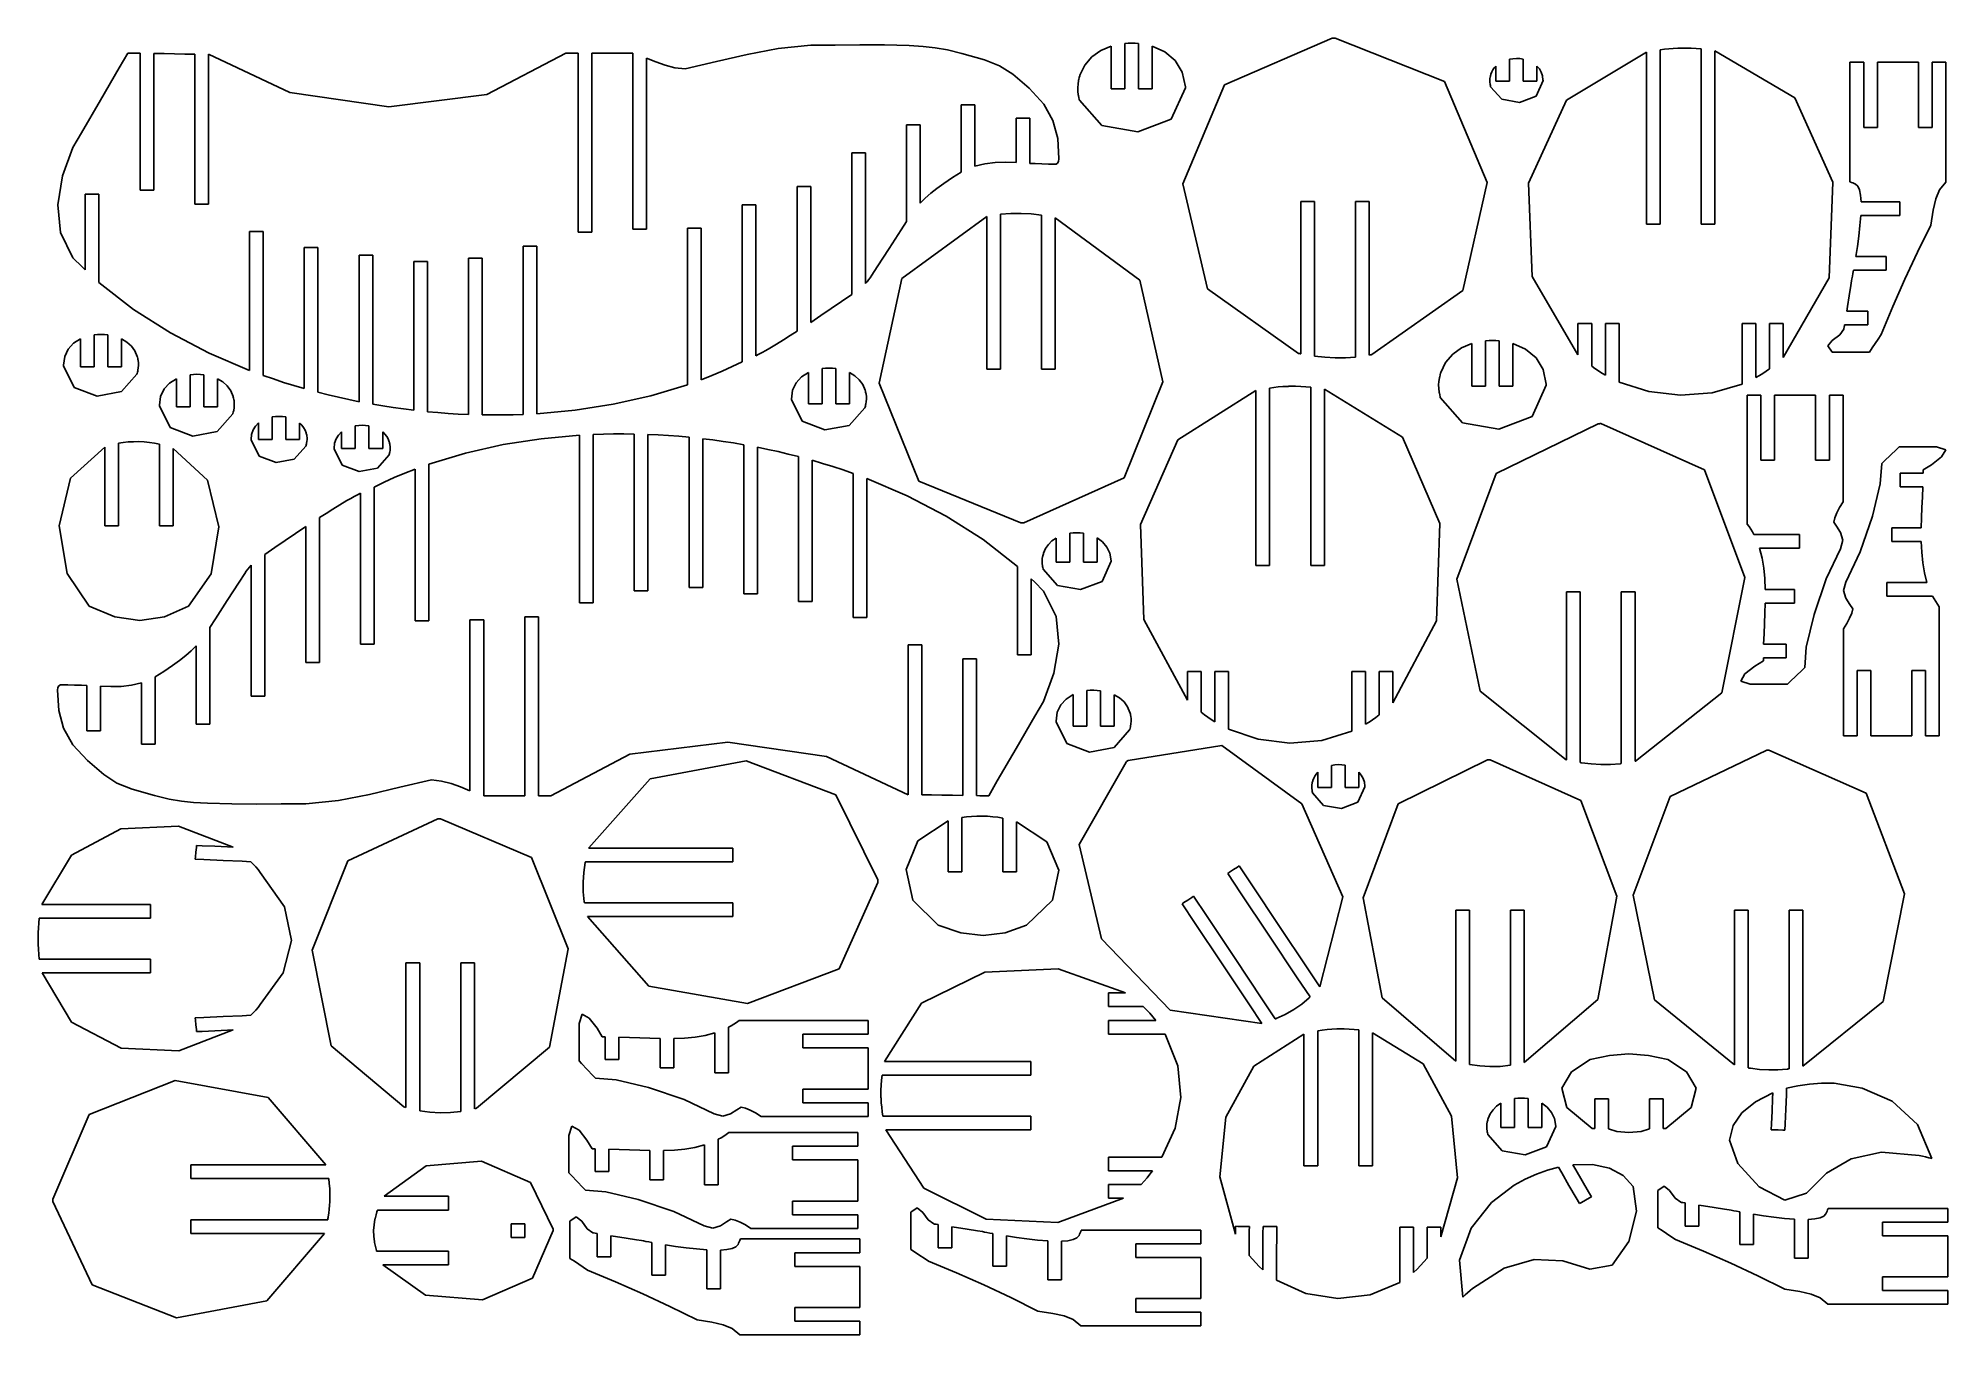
# Model space of a CAD drawing. Header units: metres. Extents: x 0 to 170079, y 0 to 115469.
import ezdxf

# ---------------------------------------------------------------- set-up
doc = ezdxf.new("R2010")
doc.units = ezdxf.units.M

msp = doc.modelspace()

# ---------------------------------------------------------------- linework, layer by layer
at = {"layer": 'MY3DLAYER'}
for p, q in [((7213, 112822), (7975, 114133)), ((7213, 112822), (7975, 114133)), ((7975, 114133), (8234, 114133)), ((7975, 114133), (8234, 114133)), ((8234, 114133), (8503, 114132)), ((8234, 114133), (8503, 114132)), ((8503, 114132), (8781, 114129)), ((8503, 114132), (8781, 114129)), ((8781, 114129), (9069, 114126)), ((8781, 114129), (9069, 114126)), ((9069, 114126), (9069, 112224)), ((9069, 114126), (9069, 112224)), ((10288, 112209), (10288, 114109)), ((10288, 114109), (11212, 114093)), ((10288, 112209), (10288, 114109)), ((10288, 114109), (11212, 114093)), ((11212, 114093), (12145, 114076)), ((11212, 114093), (12145, 114076)), ((12145, 114076), (13064, 114061)), ((12145, 114076), (13064, 114061)), ((13064, 114061), (13945, 114048)), ((13064, 114061), (13945, 114048)), ((13945, 114048), (13945, 111963)), ((13945, 114048), (13945, 111963)), ((15165, 111956), (15165, 114040)), ((15165, 114040), (22426, 110627)), ((15165, 111956), (15165, 114040)), ((15165, 114040), (22426, 110627)), ((39947, 110444), (46989, 114133)), ((39947, 110444), (46989, 114133)), ((46989, 114133), (47160, 114133)), ((46989, 114133), (47160, 114133)), ((47160, 114133), (47536, 114133)), ((47160, 114133), (47536, 114133)), ((47536, 114133), (47912, 114133)), ((47536, 114133), (47912, 114133)), ((47912, 114133), (48083, 114133)), ((47912, 114133), (48083, 114133)), ((48083, 114133), (48083, 111645)), ((48083, 114133), (48083, 111645)), ((49302, 111645), (49302, 114133)), ((49302, 114133), (49874, 114133)), ((49302, 111645), (49302, 114133)), ((49302, 114133), (49874, 114133)), ((49874, 114133), (51131, 114133)), ((49874, 114133), (51131, 114133)), ((51131, 114133), (52388, 114133)), ((51131, 114133), (52388, 114133)), ((52388, 114133), (52960, 114133)), ((52388, 114133), (52960, 114133)), ((52960, 114133), (52960, 111685)), ((52960, 114133), (52960, 111685)), ((60413, 113383), (63142, 114028)), ((60413, 113383), (63142, 114028)), ((63142, 114028), (65903, 114552)), ((63142, 114028), (65903, 114552)), ((65903, 114552), (68805, 114842)), ((65903, 114552), (68805, 114842)), ((68805, 114842), (70988, 114855)), ((68805, 114842), (70988, 114855)), ((70988, 114855), (73186, 114874)), ((70988, 114855), (73186, 114874)), ((73186, 114874), (75384, 114867)), ((73186, 114874), (75384, 114867)), ((75384, 114867), (77566, 114804)), ((75384, 114867), (77566, 114804)), ((77566, 114804), (78805, 114734)), ((77566, 114804), (78805, 114734)), ((78805, 114734), (79885, 114623)), ((78805, 114734), (79885, 114623)), ((79885, 114623), (80984, 114428)), ((79885, 114623), (80984, 114428)), ((80984, 114428), (82278, 114106)), ((80984, 114428), (82278, 114106)), ((82278, 114106), (84280, 113535)), ((82278, 114106), (84280, 113535)), ((94638, 114359), (93843, 113801)), ((94638, 114359), (93843, 113801)), ((95553, 114749), (94638, 114359)), ((95553, 114749), (94638, 114359)), ((95553, 114157), (95553, 114749)), ((95553, 114157), (95553, 114749)), ((95553, 112856), (95553, 114157)), ((95553, 112856), (95553, 114157)), ((97077, 115020), (96772, 114997)), ((97077, 115020), (96772, 114997)), ((96772, 114997), (96772, 114367)), ((96772, 114997), (96772, 114367)), ((96772, 114367), (96772, 112981)), ((96772, 114367), (96772, 112981)), ((97382, 115027), (97077, 115020)), ((97382, 115027), (97077, 115020)), ((97687, 115020), (97382, 115027)), ((97687, 115020), (97382, 115027)), ((97992, 114999), (97687, 115020)), ((97992, 114999), (97687, 115020)), ((97992, 114368), (97992, 114999)), ((97992, 114368), (97992, 114999)), ((97992, 112981), (97992, 114368)), ((97992, 112981), (97992, 114368)), ((100339, 114244), (99211, 114754)), ((99211, 114754), (99211, 114162)), ((100339, 114244), (99211, 114754)), ((99211, 114754), (99211, 114162)), ((99211, 114162), (99211, 112859)), ((99211, 114162), (99211, 112859)), ((101263, 113472), (100339, 114244)), ((101263, 113472), (100339, 114244)), ((115252, 115459), (105655, 111314)), ((115252, 115459), (105655, 111314)), ((115319, 115463), (115252, 115459)), ((115319, 115463), (115252, 115459)), ((115386, 115466), (115319, 115463)), ((115386, 115466), (115319, 115463)), ((115453, 115468), (115386, 115466)), ((115453, 115468), (115386, 115466)), ((115521, 115469), (115453, 115468)), ((115521, 115469), (115453, 115468)), ((115522, 115469), (115521, 115469)), ((115522, 115469), (115521, 115469)), ((115523, 115469), (115522, 115469)), ((115523, 115469), (115522, 115469)), ((115524, 115469), (115523, 115469)), ((115524, 115469), (115523, 115469)), ((115525, 115469), (115524, 115469)), ((115525, 115469), (115524, 115469)), ((115526, 115469), (115525, 115469)), ((115525, 115469), (115525, 115469)), ((115526, 115469), (115525, 115469)), ((115525, 115469), (115525, 115469)), ((125266, 111625), (115526, 115469)), ((115526, 115469), (115526, 115469)), ((115526, 115469), (115526, 115469)), ((125266, 111625), (115526, 115469)), ((115526, 115469), (115526, 115469)), ((115526, 115469), (115526, 115469)), ((143237, 114226), (136116, 109936)), ((143237, 114226), (136116, 109936)), ((143237, 111834), (143237, 114226)), ((143237, 111834), (143237, 114226)), ((144839, 114491), (144456, 114443)), ((144839, 114491), (144456, 114443)), ((144456, 114443), (144456, 112017)), ((144456, 114443), (144456, 112017)), ((145227, 114530), (144839, 114491)), ((145227, 114530), (144839, 114491)), ((145622, 114560), (145227, 114530)), ((145622, 114560), (145227, 114530)), ((146023, 114579), (145622, 114560)), ((146023, 114579), (145622, 114560)), ((146091, 114584), (146023, 114579)), ((146091, 114584), (146023, 114579)), ((146160, 114588), (146091, 114584)), ((146160, 114588), (146091, 114584)), ((146229, 114590), (146160, 114588)), ((146229, 114590), (146160, 114588)), ((146298, 114590), (146229, 114590)), ((146298, 114590), (146229, 114590)), ((146300, 114590), (146298, 114590)), ((146298, 114590), (146298, 114590)), ((146300, 114590), (146298, 114590)), ((146298, 114590), (146298, 114590)), ((146301, 114590), (146300, 114590)), ((146301, 114590), (146300, 114590)), ((146302, 114590), (146301, 114590)), ((146302, 114590), (146301, 114590)), ((146303, 114590), (146302, 114590)), ((146302, 114590), (146302, 114590)), ((146302, 114590), (146302, 114590)), ((146303, 114590), (146302, 114590)), ((146302, 114590), (146302, 114590)), ((146302, 114590), (146302, 114590)), ((146768, 114593), (146303, 114590)), ((146768, 114593), (146303, 114590)), ((146303, 114590), (146303, 114590)), ((146303, 114590), (146303, 114590)), ((147224, 114582), (146768, 114593)), ((147224, 114582), (146768, 114593)), ((147673, 114557), (147224, 114582)), ((147673, 114557), (147224, 114582)), ((148113, 114519), (147673, 114557)), ((148113, 114519), (147673, 114557)), ((148113, 112082), (148113, 114519)), ((148113, 112082), (148113, 114519)), ((156454, 110162), (149333, 114343)), ((149333, 114343), (149333, 111933)), ((156454, 110162), (149333, 114343)), ((149333, 114343), (149333, 111933)), ((5536, 109937), (7213, 112822)), ((5536, 109937), (7213, 112822)), ((54179, 111310), (54179, 113689)), ((54179, 113689), (55016, 113352)), ((54179, 111310), (54179, 113689)), ((54179, 113689), (55016, 113352)), ((55016, 113352), (55852, 113060)), ((55016, 113352), (55852, 113060)), ((55852, 113060), (56710, 112841)), ((55852, 113060), (56710, 112841)), ((56710, 112841), (57610, 112727)), ((56710, 112841), (57610, 112727)), ((57610, 112727), (60413, 113383)), ((57610, 112727), (60413, 113383)), ((84280, 113535), (85632, 113009)), ((84280, 113535), (85632, 113009)), ((85632, 113009), (86798, 112256)), ((85632, 113009), (86798, 112256)), ((86798, 112256), (88247, 111008)), ((86798, 112256), (88247, 111008)), ((93211, 113076), (92784, 112182)), ((93211, 113076), (92784, 112182)), ((93843, 113801), (93211, 113076)), ((93843, 113801), (93211, 113076)), ((95553, 111556), (95553, 112856)), ((95553, 111556), (95553, 112856)), ((96772, 112981), (96772, 111594)), ((96772, 112981), (96772, 111594)), ((97992, 111595), (97992, 112981)), ((97992, 111595), (97992, 112981)), ((99211, 112859), (99211, 111556)), ((99211, 112859), (99211, 111556)), ((101901, 112437), (101263, 113472)), ((101901, 112437), (101263, 113472)), ((102170, 111140), (101901, 112437)), ((102170, 111140), (101901, 112437)), ((129463, 112460), (129383, 112254)), ((129463, 112460), (129383, 112254)), ((129383, 112254), (129383, 112253)), ((129383, 112254), (129383, 112253)), ((129383, 112253), (129383, 112252)), ((129383, 112253), (129383, 112252)), ((129383, 112252), (129383, 112252)), ((129383, 112252), (129383, 112252)), ((129565, 112649), (129463, 112460)), ((129565, 112649), (129463, 112460)), ((129687, 112823), (129565, 112649)), ((129687, 112823), (129565, 112649)), ((129828, 112980), (129687, 112823)), ((129828, 112980), (129687, 112823)), ((129828, 112769), (129828, 112980)), ((129828, 112769), (129828, 112980)), ((129828, 112304), (129828, 112769)), ((129828, 112304), (129828, 112769)), ((129828, 111840), (129828, 112304)), ((129828, 111840), (129828, 112304)), ((131350, 113645), (131047, 113599)), ((131350, 113645), (131047, 113599)), ((131047, 113599), (131047, 113291)), ((131047, 113599), (131047, 113291)), ((131047, 113291), (131047, 112614)), ((131047, 113291), (131047, 112614)), ((131047, 112614), (131047, 111937)), ((131047, 112614), (131047, 111937)), ((131657, 113660), (131350, 113645)), ((131657, 113660), (131350, 113645)), ((131964, 113646), (131657, 113660)), ((131964, 113646), (131657, 113660)), ((132266, 113601), (131964, 113646)), ((132266, 113601), (131964, 113646)), ((132266, 113293), (132266, 113601)), ((132266, 113293), (132266, 113601)), ((132266, 112615), (132266, 113293)), ((132266, 112615), (132266, 113293)), ((132266, 111937), (132266, 112615)), ((132266, 111937), (132266, 112615)), ((133699, 112735), (133486, 112987)), ((133486, 112987), (133486, 112775)), ((133699, 112735), (133486, 112987)), ((133486, 112987), (133486, 112775)), ((133486, 112775), (133486, 112308)), ((133486, 112775), (133486, 112308)), ((133486, 112308), (133486, 111841)), ((133486, 112308), (133486, 111841)), ((133865, 112443), (133699, 112735)), ((133865, 112443), (133699, 112735)), ((133976, 112111), (133865, 112443)), ((133976, 112111), (133865, 112443)), ((161367, 111666), (161367, 113330)), ((161367, 113330), (161557, 113330)), ((161367, 111666), (161367, 113330)), ((161367, 113330), (161557, 113330)), ((161557, 113330), (161976, 113330)), ((161557, 113330), (161976, 113330)), ((161976, 113330), (162395, 113330)), ((161976, 113330), (162395, 113330)), ((162395, 113330), (162586, 113330)), ((162395, 113330), (162586, 113330)), ((162586, 113330), (162586, 112423)), ((162586, 113330), (162586, 112423)), ((162586, 112423), (162586, 110428)), ((162586, 112423), (162586, 110428)), ((163805, 112423), (163805, 113330)), ((163805, 113330), (164376, 113330)), ((163805, 112423), (163805, 113330)), ((163805, 113330), (164376, 113330)), ((163805, 110428), (163805, 112423)), ((163805, 110428), (163805, 112423)), ((164376, 113330), (165634, 113330)), ((164376, 113330), (165634, 113330)), ((165634, 113330), (166891, 113330)), ((165634, 113330), (166891, 113330)), ((166891, 113330), (167463, 113330)), ((166891, 113330), (167463, 113330)), ((167463, 113330), (167463, 112423)), ((167463, 113330), (167463, 112423)), ((167463, 112423), (167463, 110428)), ((167463, 112423), (167463, 110428)), ((168682, 112423), (168682, 113330)), ((168682, 113330), (168872, 113330)), ((168682, 112423), (168682, 113330)), ((168682, 113330), (168872, 113330)), ((168682, 110428), (168682, 112423)), ((168682, 110428), (168682, 112423)), ((168872, 113330), (169291, 113330)), ((168872, 113330), (169291, 113330)), ((169291, 113330), (169710, 113330)), ((169291, 113330), (169710, 113330)), ((169710, 113330), (169901, 113330)), ((169710, 113330), (169901, 113330)), ((169901, 113330), (169901, 111661)), ((169901, 113330), (169901, 111661)), ((9069, 112224), (9069, 108038)), ((9069, 112224), (9069, 108038)), ((10288, 108029), (10288, 112209)), ((10288, 108029), (10288, 112209)), ((13945, 111963), (13945, 107375)), ((13945, 111963), (13945, 107375)), ((15165, 107370), (15165, 111956)), ((15165, 107370), (15165, 111956)), ((22426, 110627), (31223, 109352)), ((22426, 110627), (31223, 109352)), ((48083, 111645), (48083, 106171)), ((48083, 111645), (48083, 106171)), ((49302, 106171), (49302, 111645)), ((49302, 106171), (49302, 111645)), ((52960, 111685), (52960, 106300)), ((52960, 111685), (52960, 106300)), ((54179, 106078), (54179, 111310)), ((54179, 106078), (54179, 111310)), ((88247, 111008), (89552, 109587)), ((88247, 111008), (89552, 109587)), ((92613, 111385), (92592, 111068)), ((92613, 111385), (92592, 111068)), ((92592, 111068), (92598, 110750)), ((92592, 111068), (92598, 110750)), ((92598, 110750), (92633, 110427)), ((92598, 110750), (92633, 110427)), ((92662, 111704), (92613, 111385)), ((92662, 111704), (92613, 111385)), ((92663, 111708), (92662, 111704)), ((92663, 111708), (92662, 111704)), ((92665, 111718), (92663, 111708)), ((92665, 111718), (92663, 111708)), ((92668, 111728), (92665, 111718)), ((92668, 111728), (92665, 111718)), ((92669, 111733), (92668, 111728)), ((92669, 111733), (92668, 111728)), ((92687, 111802), (92669, 111733)), ((92687, 111802), (92669, 111733)), ((92726, 111955), (92687, 111802)), ((92726, 111955), (92687, 111802)), ((92765, 112108), (92726, 111955)), ((92765, 112108), (92726, 111955)), ((92783, 112177), (92765, 112108)), ((92783, 112177), (92765, 112108)), ((92784, 112182), (92783, 112180)), ((92784, 112182), (92783, 112180)), ((92783, 112180), (92783, 112178)), ((92783, 112180), (92783, 112178)), ((92783, 112178), (92783, 112177)), ((92783, 112178), (92783, 112177)), ((92784, 112182), (92784, 112182)), ((92784, 112182), (92784, 112182)), ((95553, 110964), (95553, 111556)), ((95553, 110964), (95553, 111556)), ((95744, 110964), (95553, 110964)), ((95744, 110964), (95553, 110964)), ((96163, 110964), (95744, 110964)), ((96163, 110964), (95744, 110964)), ((96582, 110964), (96163, 110964)), ((96582, 110964), (96163, 110964)), ((96772, 110964), (96582, 110964)), ((96772, 110964), (96582, 110964)), ((96772, 111594), (96772, 110964)), ((96772, 111594), (96772, 110964)), ((97992, 110964), (97992, 111595)), ((97992, 110964), (97992, 111595)), ((98182, 110964), (97992, 110964)), ((98182, 110964), (97992, 110964)), ((98601, 110964), (98182, 110964)), ((98601, 110964), (98182, 110964)), ((99020, 110964), (98601, 110964)), ((99020, 110964), (98601, 110964)), ((99211, 110964), (99020, 110964)), ((99211, 110964), (99020, 110964)), ((99211, 111556), (99211, 110964)), ((99211, 111556), (99211, 110964)), ((100912, 108248), (102173, 111060)), ((100912, 108248), (102173, 111060)), ((105655, 111314), (101955, 102493)), ((105655, 111314), (101955, 102493)), ((102171, 111121), (102170, 111140)), ((102171, 111121), (102170, 111140)), ((102172, 111101), (102171, 111121)), ((102172, 111101), (102171, 111121)), ((102173, 111082), (102172, 111101)), ((102173, 111082), (102172, 111101)), ((102173, 111062), (102173, 111082)), ((102173, 111062), (102173, 111082)), ((102173, 111061), (102173, 111062)), ((102173, 111062), (102173, 111062)), ((102173, 111061), (102173, 111062)), ((102173, 111062), (102173, 111062)), ((102173, 111061), (102173, 111061)), ((102173, 111061), (102173, 111061)), ((102173, 111060), (102173, 111061)), ((102173, 111061), (102173, 111061)), ((102173, 111061), (102173, 111061)), ((102173, 111061), (102173, 111061)), ((102173, 111061), (102173, 111061)), ((102173, 111060), (102173, 111061)), ((102173, 111061), (102173, 111061)), ((102173, 111061), (102173, 111061)), ((102173, 111060), (102173, 111060)), ((102173, 111060), (102173, 111060)), ((129054, 102620), (125266, 111625)), ((129054, 102620), (125266, 111625)), ((129299, 111859), (129288, 111703)), ((129299, 111859), (129288, 111703)), ((129288, 111703), (129291, 111545)), ((129288, 111703), (129291, 111545)), ((129291, 111545), (129309, 111386)), ((129291, 111545), (129309, 111386)), ((129323, 112017), (129299, 111859)), ((129323, 112017), (129299, 111859)), ((129309, 111386), (129309, 111383)), ((129309, 111386), (129309, 111383)), ((129309, 111383), (129310, 111379)), ((129309, 111383), (129310, 111379)), ((129310, 111379), (129311, 111374)), ((129310, 111379), (129311, 111374)), ((129311, 111374), (129312, 111371)), ((129311, 111374), (129312, 111371)), ((129312, 111371), (129319, 111337)), ((129312, 111371), (129319, 111337)), ((129319, 111337), (129336, 111261)), ((129319, 111337), (129336, 111261)), ((129324, 112024), (129323, 112019)), ((129324, 112024), (129323, 112019)), ((129323, 112019), (129323, 112017)), ((129323, 112019), (129323, 112017)), ((129326, 112029), (129324, 112024)), ((129326, 112029), (129324, 112024)), ((129335, 112066), (129326, 112031)), ((129335, 112066), (129326, 112031)), ((129326, 112031), (129326, 112029)), ((129326, 112031), (129326, 112029)), ((129354, 112141), (129335, 112066)), ((129354, 112141), (129335, 112066)), ((129336, 111261), (129353, 111186)), ((129336, 111261), (129353, 111186)), ((129353, 111186), (129360, 111151)), ((129353, 111186), (129360, 111151)), ((129374, 112217), (129354, 112141)), ((129374, 112217), (129354, 112141)), ((129360, 111151), (129361, 111151)), ((129360, 111151), (129361, 111151)), ((129361, 111151), (129361, 111150)), ((129361, 111151), (129361, 111150)), ((129361, 111150), (129361, 111149)), ((129361, 111150), (129361, 111149)), ((129361, 111149), (129361, 111149)), ((129361, 111149), (130344, 110033)), ((129361, 111149), (129361, 111149)), ((129361, 111149), (130344, 110033)), ((129383, 112251), (129374, 112217)), ((129383, 112251), (129374, 112217)), ((129383, 112252), (129383, 112251)), ((129383, 112252), (129383, 112251)), ((129828, 111629), (129828, 111840)), ((129828, 111629), (129828, 111840)), ((130018, 111629), (129828, 111629)), ((130018, 111629), (129828, 111629)), ((130438, 111629), (130018, 111629)), ((130438, 111629), (130018, 111629)), ((130857, 111629), (130438, 111629)), ((130857, 111629), (130438, 111629)), ((131047, 111629), (130857, 111629)), ((131047, 111629), (130857, 111629)), ((131047, 111937), (131047, 111629)), ((131047, 111937), (131047, 111629)), ((132266, 111629), (132266, 111937)), ((132266, 111629), (132266, 111937)), ((132457, 111629), (132266, 111629)), ((132457, 111629), (132266, 111629)), ((132876, 111629), (132457, 111629)), ((132876, 111629), (132457, 111629)), ((133295, 111629), (132876, 111629)), ((133295, 111629), (132876, 111629)), ((133486, 111629), (133295, 111629)), ((133486, 111629), (133295, 111629)), ((133402, 110308), (134026, 111699)), ((133402, 110308), (134026, 111699)), ((133486, 111841), (133486, 111629)), ((133486, 111841), (133486, 111629)), ((134024, 111738), (133976, 112111)), ((134024, 111738), (133976, 112111)), ((134025, 111729), (134024, 111738)), ((134025, 111729), (134024, 111738)), ((134025, 111719), (134025, 111729)), ((134025, 111719), (134025, 111729)), ((134026, 111709), (134025, 111719)), ((134026, 111709), (134025, 111719)), ((134026, 111699), (134026, 111709)), ((134026, 111699), (134026, 111709)), ((134026, 111699), (134026, 111699)), ((134026, 111699), (134026, 111699)), ((134026, 111699), (134026, 111699)), ((134026, 111699), (134026, 111699)), ((134026, 111699), (134026, 111699)), ((134026, 111699), (134026, 111699)), ((134026, 111699), (134026, 111699)), ((134026, 111699), (134026, 111699)), ((134026, 111699), (134026, 111699)), ((134026, 111699), (134026, 111699)), ((134026, 111699), (134026, 111699)), ((134026, 111699), (134026, 111699)), ((134026, 111699), (134026, 111699)), ((134026, 111699), (134026, 111699)), ((134026, 111699), (134026, 111699)), ((134026, 111699), (134026, 111699)), ((143237, 106572), (143237, 111834)), ((143237, 106572), (143237, 111834)), ((144456, 112017), (144456, 106681)), ((144456, 112017), (144456, 106681)), ((148113, 106719), (148113, 112082)), ((148113, 106719), (148113, 112082)), ((149333, 111933), (149333, 106631)), ((149333, 111933), (149333, 106631)), ((161367, 108005), (161367, 111666)), ((161367, 108005), (161367, 111666)), ((169901, 111661), (169901, 107990)), ((169901, 111661), (169901, 107990)), ((3860, 107052), (5536, 109937)), ((3860, 107052), (5536, 109937)), ((31223, 109352), (39947, 110444)), ((31223, 109352), (39947, 110444)), ((82406, 109539), (82216, 109539)), ((82216, 109539), (82216, 108602)), ((82406, 109539), (82216, 109539)), ((82216, 109539), (82216, 108602)), ((82825, 109539), (82406, 109539)), ((82825, 109539), (82406, 109539)), ((83245, 109539), (82825, 109539)), ((83245, 109539), (82825, 109539)), ((83435, 109539), (83245, 109539)), ((83435, 109539), (83245, 109539)), ((83435, 108686), (83435, 109539)), ((83435, 108686), (83435, 109539)), ((89552, 109587), (90375, 108126)), ((89552, 109587), (90375, 108126)), ((92633, 110427), (92634, 110423)), ((92633, 110427), (92634, 110423)), ((92634, 110423), (92636, 110413)), ((92634, 110423), (92636, 110413)), ((92636, 110413), (92639, 110403)), ((92636, 110413), (92639, 110403)), ((92639, 110403), (92640, 110398)), ((92639, 110403), (92640, 110398)), ((92640, 110398), (92655, 110329)), ((92640, 110398), (92655, 110329)), ((92655, 110329), (92689, 110176)), ((92655, 110329), (92689, 110176)), ((92689, 110176), (92723, 110023)), ((92689, 110176), (92723, 110023)), ((92723, 110023), (92738, 109954)), ((92723, 110023), (92738, 109954)), ((92738, 109954), (92738, 109953)), ((92738, 109954), (92738, 109953)), ((92738, 109953), (92739, 109951)), ((92738, 109953), (92739, 109951)), ((92739, 109951), (92739, 109950)), ((92739, 109951), (92739, 109950)), ((92739, 109950), (92739, 109949)), ((92739, 109950), (92739, 109949)), ((92739, 109949), (94727, 107693)), ((92739, 109949), (94727, 107693)), ((130344, 110033), (131933, 109753)), ((130344, 110033), (131933, 109753)), ((131933, 109753), (133402, 110308)), ((131933, 109753), (133402, 110308)), ((136116, 109936), (132727, 102547)), ((136116, 109936), (132727, 102547)), ((159843, 102633), (156454, 110162)), ((159843, 102633), (156454, 110162)), ((162586, 110428), (162586, 108433)), ((162586, 110428), (162586, 108433)), ((163805, 108433), (163805, 110428)), ((163805, 108433), (163805, 110428)), ((167463, 110428), (167463, 108433)), ((167463, 110428), (167463, 108433)), ((168682, 108433), (168682, 110428)), ((168682, 108433), (168682, 110428)), ((9069, 108038), (9069, 103852)), ((9069, 108038), (9069, 103852)), ((10288, 103849), (10288, 108029)), ((10288, 103849), (10288, 108029)), ((13945, 107375), (13945, 102786)), ((13945, 107375), (13945, 102786)), ((15165, 102785), (15165, 107370)), ((15165, 102785), (15165, 107370)), ((77530, 107761), (77339, 107761)), ((77339, 107761), (77339, 106414)), ((77530, 107761), (77339, 107761)), ((77339, 107761), (77339, 106414)), ((77949, 107761), (77530, 107761)), ((77949, 107761), (77530, 107761)), ((78368, 107761), (77949, 107761)), ((78368, 107761), (77949, 107761)), ((78558, 107761), (78368, 107761)), ((78558, 107761), (78368, 107761)), ((78558, 106671), (78558, 107761)), ((78558, 106671), (78558, 107761)), ((82216, 108602), (82216, 106540)), ((82216, 108602), (82216, 106540)), ((83435, 106811), (83435, 108686)), ((83435, 106811), (83435, 108686)), ((87283, 108341), (87093, 108341)), ((87093, 108341), (87093, 107724)), ((87283, 108341), (87093, 108341)), ((87093, 108341), (87093, 107724)), ((87093, 107724), (87093, 106366)), ((87093, 107724), (87093, 106366)), ((87702, 108341), (87283, 108341)), ((87702, 108341), (87283, 108341)), ((88121, 108341), (87702, 108341)), ((88121, 108341), (87702, 108341)), ((88312, 108341), (88121, 108341)), ((88312, 108341), (88121, 108341)), ((88312, 107713), (88312, 108341)), ((88312, 107713), (88312, 108341)), ((88312, 106330), (88312, 107713)), ((88312, 106330), (88312, 107713)), ((90375, 108126), (90800, 106534)), ((90375, 108126), (90800, 106534)), ((94727, 107693), (97941, 107126)), ((94727, 107693), (97941, 107126)), ((97941, 107126), (100912, 108248)), ((97941, 107126), (100912, 108248)), ((161367, 104344), (161367, 108005)), ((161367, 104344), (161367, 108005)), ((162586, 108433), (162586, 107526)), ((162586, 108433), (162586, 107526)), ((162586, 107526), (162776, 107526)), ((162586, 107526), (162776, 107526)), ((162776, 107526), (163195, 107526)), ((162776, 107526), (163195, 107526)), ((163195, 107526), (163614, 107526)), ((163195, 107526), (163614, 107526)), ((163614, 107526), (163805, 107526)), ((163614, 107526), (163805, 107526)), ((163805, 107526), (163805, 108433)), ((163805, 107526), (163805, 108433)), ((167463, 108433), (167463, 107526)), ((167463, 108433), (167463, 107526)), ((167463, 107526), (167653, 107526)), ((167463, 107526), (167653, 107526)), ((167653, 107526), (168072, 107526)), ((167653, 107526), (168072, 107526)), ((168072, 107526), (168491, 107526)), ((168072, 107526), (168491, 107526)), ((168491, 107526), (168682, 107526)), ((168491, 107526), (168682, 107526)), ((168682, 107526), (168682, 108433)), ((168682, 107526), (168682, 108433)), ((169901, 107990), (169901, 104318)), ((169901, 107990), (169901, 104318)), ((2174, 103214), (3098, 105740)), ((2174, 103214), (3098, 105740)), ((3098, 105740), (3860, 107052)), ((3098, 105740), (3860, 107052)), ((48083, 106171), (48083, 100696)), ((48083, 106171), (48083, 100696)), ((49302, 100696), (49302, 106171)), ((49302, 100696), (49302, 106171)), ((52960, 106300), (52960, 100914)), ((52960, 106300), (52960, 100914)), ((54179, 100845), (54179, 106078)), ((54179, 100845), (54179, 106078)), ((77339, 106414), (77339, 103452)), ((77339, 106414), (77339, 103452)), ((78558, 104272), (78558, 106671)), ((78558, 104272), (78558, 106671)), ((82216, 106540), (82216, 104479)), ((82216, 106540), (82216, 104479)), ((83435, 104936), (83435, 106811)), ((83435, 104936), (83435, 106811)), ((87093, 106366), (87093, 105008)), ((87093, 106366), (87093, 105008)), ((88312, 104947), (88312, 106330)), ((88312, 104947), (88312, 106330)), ((90800, 106534), (90912, 104719)), ((90800, 106534), (90912, 104719)), ((143237, 101310), (143237, 106572)), ((143237, 101310), (143237, 106572)), ((144456, 106681), (144456, 101344)), ((144456, 106681), (144456, 101344)), ((148113, 101356), (148113, 106719)), ((148113, 101356), (148113, 106719)), ((149333, 106631), (149333, 101328)), ((149333, 106631), (149333, 101328)), ((9069, 103852), (9069, 101949)), ((9069, 103852), (9069, 101949)), ((10288, 101949), (10288, 103849)), ((10288, 101949), (10288, 103849)), ((72653, 105262), (72462, 105262)), ((72462, 105262), (72462, 103290)), ((72653, 105262), (72462, 105262)), ((72462, 105262), (72462, 103290)), ((73072, 105262), (72653, 105262)), ((73072, 105262), (72653, 105262)), ((73491, 105262), (73072, 105262)), ((73491, 105262), (73072, 105262)), ((73681, 105262), (73491, 105262)), ((73681, 105262), (73491, 105262)), ((73681, 103442), (73681, 105262)), ((73681, 103442), (73681, 105262)), ((78558, 101874), (78558, 104272)), ((78558, 101874), (78558, 104272)), ((82216, 104479), (82216, 103542)), ((82216, 104479), (82216, 103542)), ((83435, 104083), (83435, 104936)), ((83435, 104083), (83435, 104936)), ((84321, 104292), (83435, 104083)), ((84321, 104292), (83435, 104083)), ((85233, 104395), (84321, 104292)), ((85233, 104395), (84321, 104292)), ((86160, 104419), (85233, 104395)), ((86160, 104419), (85233, 104395)), ((87093, 104391), (86160, 104419)), ((87093, 104391), (86160, 104419)), ((87093, 105008), (87093, 104391)), ((87093, 105008), (87093, 104391)), ((88312, 104319), (88312, 104947)), ((88312, 104319), (88312, 104947)), ((88785, 104297), (88312, 104319)), ((88785, 104297), (88312, 104319)), ((89392, 104279), (88785, 104297)), ((89392, 104279), (88785, 104297)), ((89996, 104265), (89392, 104279)), ((89996, 104265), (89392, 104279)), ((90457, 104258), (89996, 104265)), ((90457, 104258), (89996, 104265)), ((90651, 104264), (90457, 104258)), ((90651, 104264), (90457, 104258)), ((90795, 104338), (90651, 104264)), ((90795, 104338), (90651, 104264)), ((90883, 104487), (90795, 104338)), ((90883, 104487), (90795, 104338)), ((90912, 104719), (90883, 104487)), ((90912, 104719), (90883, 104487)), ((161367, 102680), (161367, 104344)), ((161367, 102680), (161367, 104344)), ((169901, 104318), (169901, 102649)), ((169901, 104318), (169901, 102649)), ((1735, 100641), (2174, 103214)), ((1735, 100641), (2174, 103214)), ((13945, 102786), (13945, 100701)), ((13945, 102786), (13945, 100701)), ((15165, 100701), (15165, 102785)), ((15165, 100701), (15165, 102785)), ((67776, 102276), (67585, 102276)), ((67585, 102276), (67585, 100260)), ((67776, 102276), (67585, 102276)), ((67585, 102276), (67585, 100260)), ((68195, 102276), (67776, 102276)), ((68195, 102276), (67776, 102276)), ((68614, 102276), (68195, 102276)), ((68614, 102276), (68195, 102276)), ((68805, 102276), (68614, 102276)), ((68805, 102276), (68614, 102276)), ((68805, 100384), (68805, 102276)), ((68805, 100384), (68805, 102276)), ((72462, 103290), (72462, 98953)), ((72462, 103290), (72462, 98953)), ((73681, 99439), (73681, 103442)), ((73681, 99439), (73681, 103442)), ((77339, 103452), (77339, 100490)), ((77339, 103452), (77339, 100490)), ((80040, 102084), (79491, 101658)), ((80040, 102084), (79491, 101658)), ((80673, 102540), (80040, 102084)), ((80673, 102540), (80040, 102084)), ((81051, 102803), (80673, 102540)), ((81051, 102803), (80673, 102540)), ((81434, 103059), (81051, 102803)), ((81434, 103059), (81051, 102803)), ((81822, 103306), (81434, 103059)), ((81822, 103306), (81434, 103059)), ((82216, 103542), (81822, 103306)), ((82216, 103542), (81822, 103306)), ((101955, 102493), (104151, 93141)), ((101955, 102493), (104151, 93141)), ((126890, 92993), (129054, 102620)), ((126890, 92993), (129054, 102620)), ((132727, 102547), (133068, 94257)), ((132727, 102547), (133068, 94257)), ((159501, 94133), (159843, 102633)), ((159501, 94133), (159843, 102633)), ((161490, 102630), (161367, 102680)), ((161490, 102630), (161367, 102680)), ((161614, 102580), (161490, 102630)), ((161614, 102580), (161490, 102630)), ((161738, 102529), (161614, 102580)), ((161738, 102529), (161614, 102580)), ((161862, 102477), (161738, 102529)), ((161862, 102477), (161738, 102529)), ((162072, 102292), (161862, 102477)), ((162072, 102292), (161862, 102477)), ((162220, 101954), (162072, 102292)), ((162220, 101954), (162072, 102292)), ((169901, 102649), (169345, 101958)), ((169901, 102649), (169345, 101958)), ((1977, 98161), (1735, 100641)), ((1977, 98161), (1735, 100641)), ((4382, 101576), (4192, 101576)), ((4192, 101576), (4192, 100522)), ((4382, 101576), (4192, 101576)), ((4192, 101576), (4192, 100522)), ((4192, 100522), (4192, 98202)), ((4192, 100522), (4192, 98202)), ((4801, 101576), (4382, 101576)), ((4801, 101576), (4382, 101576)), ((5221, 101576), (4801, 101576)), ((5221, 101576), (4801, 101576)), ((5411, 101576), (5221, 101576)), ((5411, 101576), (5221, 101576)), ((5411, 100348), (5411, 101576)), ((5411, 100348), (5411, 101576)), ((5411, 97647), (5411, 100348)), ((5411, 97647), (5411, 100348)), ((9069, 101949), (9259, 101949)), ((9069, 101949), (9259, 101949)), ((9259, 101949), (9678, 101949)), ((9259, 101949), (9678, 101949)), ((9678, 101949), (10097, 101949)), ((9678, 101949), (10097, 101949)), ((10097, 101949), (10288, 101949)), ((10097, 101949), (10288, 101949)), ((13945, 100701), (14136, 100701)), ((13945, 100701), (14136, 100701)), ((14136, 100701), (14555, 100701)), ((14136, 100701), (14555, 100701)), ((14555, 100701), (14974, 100701)), ((14555, 100701), (14974, 100701)), ((14974, 100701), (15165, 100701)), ((14974, 100701), (15165, 100701)), ((48083, 100696), (48083, 98208)), ((48083, 100696), (48083, 98208)), ((49302, 98208), (49302, 100696)), ((49302, 98208), (49302, 100696)), ((52960, 100914), (52960, 98466)), ((52960, 100914), (52960, 98466)), ((54179, 98466), (54179, 100845)), ((54179, 98466), (54179, 100845)), ((62899, 100633), (62709, 100633)), ((62709, 100633), (62709, 98449)), ((62899, 100633), (62709, 100633)), ((62709, 100633), (62709, 98449)), ((63318, 100633), (62899, 100633)), ((63318, 100633), (62899, 100633)), ((63737, 100633), (63318, 100633)), ((63737, 100633), (63318, 100633)), ((63928, 100633), (63737, 100633)), ((63928, 100633), (63737, 100633)), ((63928, 98532), (63928, 100633)), ((63928, 98532), (63928, 100633)), ((68805, 96221), (68805, 100384)), ((68805, 96221), (68805, 100384)), ((77339, 100490), (77339, 99144)), ((77339, 100490), (77339, 99144)), ((78558, 100784), (78558, 101874)), ((78558, 100784), (78558, 101874)), ((79004, 101234), (78558, 100784)), ((79004, 101234), (78558, 100784)), ((79491, 101658), (79004, 101234)), ((79491, 101658), (79004, 101234)), ((112460, 98813), (112460, 100933)), ((112460, 100933), (112651, 100933)), ((112460, 98813), (112460, 100933)), ((112460, 100933), (112651, 100933)), ((112651, 100933), (113070, 100933)), ((112651, 100933), (113070, 100933)), ((113070, 100933), (113489, 100933)), ((113070, 100933), (113489, 100933)), ((113489, 100933), (113679, 100933)), ((113489, 100933), (113679, 100933)), ((113679, 100933), (113679, 98779)), ((113679, 100933), (113679, 98779)), ((117337, 98768), (117337, 100933)), ((117337, 100933), (117527, 100933)), ((117337, 98768), (117337, 100933)), ((117337, 100933), (117527, 100933)), ((117527, 100933), (117946, 100933)), ((117527, 100933), (117946, 100933)), ((117946, 100933), (118366, 100933)), ((117946, 100933), (118366, 100933)), ((118366, 100933), (118556, 100933)), ((118366, 100933), (118556, 100933)), ((118556, 100933), (118556, 98796)), ((118556, 100933), (118556, 98796)), ((143237, 98918), (143237, 101310)), ((143237, 98918), (143237, 101310)), ((144456, 101344), (144456, 98918)), ((144456, 101344), (144456, 98918)), ((148113, 98918), (148113, 101356)), ((148113, 98918), (148113, 101356)), ((149333, 101328), (149333, 98918)), ((149333, 101328), (149333, 98918)), ((162311, 101484), (162220, 101954)), ((162311, 101484), (162220, 101954)), ((162354, 100906), (162311, 101484)), ((162354, 100906), (162311, 101484)), ((162894, 100906), (162354, 100906)), ((162894, 100906), (162354, 100906)), ((164083, 100906), (162894, 100906)), ((164083, 100906), (162894, 100906)), ((165272, 100906), (164083, 100906)), ((165272, 100906), (164083, 100906)), ((165812, 100906), (165272, 100906)), ((165812, 100906), (165272, 100906)), ((165812, 100716), (165812, 100906)), ((165812, 100716), (165812, 100906)), ((165812, 100297), (165812, 100716)), ((165812, 100297), (165812, 100716)), ((169007, 101157), (168786, 100145)), ((169007, 101157), (168786, 100145)), ((169345, 101958), (169007, 101157)), ((169345, 101958), (169007, 101157)), ((67585, 100260), (67585, 95823)), ((67585, 100260), (67585, 95823)), ((72462, 98953), (72462, 94615)), ((72462, 98953), (72462, 94615)), ((73681, 95436), (73681, 99439)), ((73681, 95436), (73681, 99439)), ((77339, 99144), (76855, 98395)), ((77339, 99144), (76855, 98395)), ((84484, 99601), (76917, 94073)), ((84484, 99601), (76917, 94073)), ((84484, 97474), (84484, 99601)), ((84484, 97474), (84484, 99601)), ((86615, 99863), (85703, 99793)), ((86615, 99863), (85703, 99793)), ((85703, 99793), (85703, 97637)), ((85703, 99793), (85703, 97637)), ((87534, 99872), (86615, 99863)), ((87534, 99872), (86615, 99863)), ((88451, 99823), (87534, 99872)), ((88451, 99823), (87534, 99872)), ((89361, 99719), (88451, 99823)), ((89361, 99719), (88451, 99823)), ((89361, 97575), (89361, 99719)), ((89361, 97575), (89361, 99719)), ((98124, 93930), (90580, 99486)), ((90580, 99486), (90580, 97378)), ((98124, 93930), (90580, 99486)), ((90580, 99486), (90580, 97378)), ((112460, 94148), (112460, 98813)), ((112460, 94148), (112460, 98813)), ((113679, 98779), (113679, 94039)), ((113679, 98779), (113679, 94039)), ((117337, 94003), (117337, 98768)), ((117337, 94003), (117337, 98768)), ((118556, 98796), (118556, 94093)), ((118556, 98796), (118556, 94093)), ((143427, 98918), (143237, 98918)), ((143427, 98918), (143237, 98918)), ((143846, 98918), (143427, 98918)), ((143846, 98918), (143427, 98918)), ((144265, 98918), (143846, 98918)), ((144265, 98918), (143846, 98918)), ((144456, 98918), (144265, 98918)), ((144456, 98918), (144265, 98918)), ((148304, 98918), (148113, 98918)), ((148304, 98918), (148113, 98918)), ((148723, 98918), (148304, 98918)), ((148723, 98918), (148304, 98918)), ((149142, 98918), (148723, 98918)), ((149142, 98918), (148723, 98918)), ((149333, 98918), (149142, 98918)), ((149333, 98918), (149142, 98918)), ((162151, 97841), (162256, 98779)), ((162151, 97841), (162256, 98779)), ((162256, 98779), (162329, 99687)), ((162256, 98779), (162329, 99687)), ((162329, 99687), (162873, 99687)), ((162329, 99687), (162873, 99687)), ((162873, 99687), (164070, 99687)), ((162873, 99687), (164070, 99687)), ((164070, 99687), (165268, 99687)), ((164070, 99687), (165268, 99687)), ((165268, 99687), (165812, 99687)), ((165268, 99687), (165812, 99687)), ((165812, 99878), (165812, 100297)), ((165812, 99878), (165812, 100297)), ((165812, 99687), (165812, 99878)), ((165812, 99687), (165812, 99878)), ((168579, 98822), (167378, 96408)), ((168579, 98822), (167378, 96408)), ((168786, 100145), (168579, 98822)), ((168786, 100145), (168579, 98822)), ((3098, 95916), (1977, 98161)), ((3098, 95916), (1977, 98161)), ((4192, 98202), (4192, 95882)), ((4192, 98202), (4192, 95882)), ((5411, 94946), (5411, 97647)), ((5411, 94946), (5411, 97647)), ((19013, 98267), (18822, 98267)), ((18822, 98267), (18822, 96332)), ((19013, 98267), (18822, 98267)), ((18822, 98267), (18822, 96332)), ((19432, 98267), (19013, 98267)), ((19432, 98267), (19013, 98267)), ((19851, 98267), (19432, 98267)), ((19851, 98267), (19432, 98267)), ((20041, 98267), (19851, 98267)), ((20041, 98267), (19851, 98267)), ((20041, 96262), (20041, 98267)), ((20041, 96262), (20041, 98267)), ((43397, 96950), (43206, 96950)), ((43206, 96950), (43206, 94609)), ((43397, 96950), (43206, 96950)), ((43206, 96950), (43206, 94609)), ((43816, 96950), (43397, 96950)), ((43816, 96950), (43397, 96950)), ((44235, 96950), (43816, 96950)), ((44235, 96950), (43816, 96950)), ((44425, 96950), (44235, 96950)), ((44425, 96950), (44235, 96950)), ((44425, 94619), (44425, 96950)), ((44425, 94619), (44425, 96950)), ((48083, 98208), (48274, 98208)), ((48083, 98208), (48274, 98208)), ((48274, 98208), (48693, 98208)), ((48274, 98208), (48693, 98208)), ((48693, 98208), (49112, 98208)), ((48693, 98208), (49112, 98208)), ((49112, 98208), (49302, 98208)), ((49112, 98208), (49302, 98208)), ((52960, 98466), (53150, 98466)), ((52960, 98466), (53150, 98466)), ((53150, 98466), (53569, 98466)), ((53150, 98466), (53569, 98466)), ((53569, 98466), (53989, 98466)), ((53569, 98466), (53989, 98466)), ((53989, 98466), (54179, 98466)), ((53989, 98466), (54179, 98466)), ((58027, 98558), (57837, 98558)), ((57837, 98558), (57837, 96377)), ((58027, 98558), (57837, 98558)), ((57837, 98558), (57837, 96377)), ((58446, 98558), (58027, 98558)), ((58446, 98558), (58027, 98558)), ((58865, 98558), (58446, 98558)), ((58865, 98558), (58446, 98558)), ((59056, 98558), (58865, 98558)), ((59056, 98558), (58865, 98558)), ((59056, 96446), (59056, 98558)), ((59056, 96446), (59056, 98558)), ((62709, 98449), (62709, 93643)), ((62709, 98449), (62709, 93643)), ((63928, 93909), (63928, 98532)), ((63928, 93909), (63928, 98532)), ((76855, 98395), (75792, 96749)), ((76855, 98395), (75792, 96749)), ((84484, 92797), (84484, 97474)), ((84484, 92797), (84484, 97474)), ((85703, 97637), (85703, 92893)), ((85703, 97637), (85703, 92893)), ((89361, 92856), (89361, 97575)), ((89361, 92856), (89361, 97575)), ((90580, 97378), (90580, 92740)), ((90580, 97378), (90580, 92740)), ((162026, 96913), (162151, 97841)), ((162026, 96913), (162151, 97841)), ((3366, 95640), (3098, 95916)), ((3366, 95640), (3098, 95916)), ((3638, 95366), (3366, 95640)), ((3638, 95366), (3366, 95640)), ((3913, 95095), (3638, 95366)), ((3913, 95095), (3638, 95366)), ((4192, 95882), (4192, 94827)), ((4192, 95882), (4192, 94827)), ((18822, 96332), (18822, 92076)), ((18822, 96332), (18822, 92076)), ((20041, 91850), (20041, 96262)), ((20041, 91850), (20041, 96262)), ((23890, 96836), (23699, 96836)), ((23699, 96836), (23699, 94872)), ((23890, 96836), (23699, 96836)), ((23699, 96836), (23699, 94872)), ((24309, 96836), (23890, 96836)), ((24309, 96836), (23890, 96836)), ((24728, 96836), (24309, 96836)), ((24728, 96836), (24309, 96836)), ((24918, 96836), (24728, 96836)), ((24918, 96836), (24728, 96836)), ((24918, 94820), (24918, 96836)), ((24918, 94820), (24918, 96836)), ((28766, 96158), (28576, 96158)), ((28576, 96158), (28576, 94118)), ((28766, 96158), (28576, 96158)), ((28576, 96158), (28576, 94118)), ((29185, 96158), (28766, 96158)), ((29185, 96158), (28766, 96158)), ((29605, 96158), (29185, 96158)), ((29605, 96158), (29185, 96158)), ((29795, 96158), (29605, 96158)), ((29795, 96158), (29605, 96158)), ((29795, 94082), (29795, 96158)), ((29795, 94082), (29795, 96158)), ((33643, 95596), (33453, 95596)), ((33453, 95596), (33453, 93524)), ((33643, 95596), (33453, 95596)), ((33453, 95596), (33453, 93524)), ((34062, 95596), (33643, 95596)), ((34062, 95596), (33643, 95596)), ((34481, 95596), (34062, 95596)), ((34481, 95596), (34062, 95596)), ((34672, 95596), (34481, 95596)), ((34672, 95596), (34481, 95596)), ((34672, 93504), (34672, 95596)), ((34672, 93504), (34672, 95596)), ((38520, 95888), (38329, 95888)), ((38329, 95888), (38329, 93712)), ((38520, 95888), (38329, 95888)), ((38329, 95888), (38329, 93712)), ((38939, 95888), (38520, 95888)), ((38939, 95888), (38520, 95888)), ((39358, 95888), (38939, 95888)), ((39358, 95888), (38939, 95888)), ((39549, 95888), (39358, 95888)), ((39549, 95888), (39358, 95888)), ((39549, 93706), (39549, 95888)), ((39549, 93706), (39549, 95888)), ((57837, 96377), (57837, 91580)), ((57837, 96377), (57837, 91580)), ((59056, 91801), (59056, 96446)), ((59056, 91801), (59056, 96446)), ((67585, 95823), (67585, 91387)), ((67585, 95823), (67585, 91387)), ((68805, 92058), (68805, 96221)), ((68805, 92058), (68805, 96221)), ((73681, 93616), (73681, 95436)), ((73681, 93616), (73681, 95436)), ((75792, 96749), (74728, 95103)), ((75792, 96749), (74728, 95103)), ((161890, 96030), (162026, 96913)), ((161890, 96030), (162026, 96913)), ((162312, 96030), (161890, 96030)), ((162312, 96030), (161890, 96030)), ((163238, 96030), (162312, 96030)), ((163238, 96030), (162312, 96030)), ((164164, 96030), (163238, 96030)), ((164164, 96030), (163238, 96030)), ((164585, 96030), (164164, 96030)), ((164585, 96030), (164164, 96030)), ((164585, 95840), (164585, 96030)), ((164585, 95840), (164585, 96030)), ((164585, 95421), (164585, 95840)), ((164585, 95421), (164585, 95840)), ((164585, 95002), (164585, 95421)), ((164585, 95002), (164585, 95421)), ((167378, 96408), (166246, 93997)), ((167378, 96408), (166246, 93997)), ((4192, 94827), (3913, 95095)), ((4192, 94827), (3913, 95095)), ((5411, 93718), (5411, 94946)), ((5411, 93718), (5411, 94946)), ((8478, 91322), (5411, 93718)), ((8478, 91322), (5411, 93718)), ((23699, 94872), (23699, 90551)), ((23699, 94872), (23699, 90551)), ((24918, 90385), (24918, 94820)), ((24918, 90385), (24918, 94820)), ((28576, 94118), (28576, 89628)), ((28576, 94118), (28576, 89628)), ((29795, 89515), (29795, 94082)), ((29795, 89515), (29795, 94082)), ((38329, 93712), (38329, 88924)), ((38329, 93712), (38329, 88924)), ((39549, 88906), (39549, 93706)), ((39549, 88906), (39549, 93706)), ((43206, 94609), (43206, 89457)), ((43206, 94609), (43206, 89457)), ((44425, 89489), (44425, 94619)), ((44425, 89489), (44425, 94619)), ((62709, 93643), (62709, 88838)), ((62709, 93643), (62709, 88838)), ((63928, 89287), (63928, 93909)), ((63928, 89287), (63928, 93909)), ((72462, 94615), (72462, 92644)), ((72462, 94615), (72462, 92644)), ((73821, 93774), (73681, 93616)), ((73821, 93774), (73681, 93616)), ((73959, 93947), (73821, 93774)), ((73959, 93947), (73821, 93774)), ((74100, 94139), (73959, 93947)), ((74100, 94139), (73959, 93947)), ((74244, 94355), (74100, 94139)), ((74244, 94355), (74100, 94139)), ((74728, 95103), (74244, 94355)), ((74728, 95103), (74244, 94355)), ((76917, 94073), (74899, 84749)), ((76917, 94073), (74899, 84749)), ((100171, 84872), (98124, 93930)), ((100171, 84872), (98124, 93930)), ((112460, 89484), (112460, 94148)), ((112460, 89484), (112460, 94148)), ((113679, 94039), (113679, 89300)), ((113679, 94039), (113679, 89300)), ((117337, 89239), (117337, 94003)), ((117337, 89239), (117337, 94003)), ((118556, 94093), (118556, 89390)), ((118556, 94093), (118556, 89390)), ((133068, 94257), (137141, 87268)), ((133068, 94257), (137141, 87268)), ((155429, 87037), (159501, 94133)), ((155429, 87037), (159501, 94133)), ((161440, 93445), (161507, 93870)), ((161440, 93445), (161507, 93870)), ((161507, 93870), (161541, 94048)), ((161507, 93870), (161541, 94048)), ((161541, 94048), (161583, 94267)), ((161541, 94048), (161583, 94267)), ((161583, 94267), (161630, 94523)), ((161583, 94267), (161630, 94523)), ((161630, 94523), (161683, 94811)), ((161630, 94523), (161683, 94811)), ((161683, 94811), (162136, 94811)), ((161683, 94811), (162136, 94811)), ((162136, 94811), (163134, 94811)), ((162136, 94811), (163134, 94811)), ((163134, 94811), (164132, 94811)), ((163134, 94811), (164132, 94811)), ((164132, 94811), (164585, 94811)), ((164132, 94811), (164585, 94811)), ((164585, 94811), (164585, 95002)), ((164585, 94811), (164585, 95002)), ((166246, 93997), (165170, 91561)), ((166246, 93997), (165170, 91561)), ((18822, 92076), (18822, 87820)), ((18822, 92076), (18822, 87820)), ((20041, 87439), (20041, 91850)), ((20041, 87439), (20041, 91850)), ((33453, 93524), (33453, 88966)), ((33453, 93524), (33453, 88966)), ((34672, 88901), (34672, 93504)), ((34672, 88901), (34672, 93504)), ((68805, 90165), (68805, 92058)), ((68805, 90165), (68805, 92058)), ((71546, 92014), (70633, 91391)), ((71546, 92014), (70633, 91391)), ((72462, 92644), (71546, 92014)), ((72462, 92644), (71546, 92014)), ((84484, 88120), (84484, 92797)), ((84484, 88120), (84484, 92797)), ((85703, 92893), (85703, 88150)), ((85703, 92893), (85703, 88150)), ((89361, 88138), (89361, 92856)), ((89361, 88138), (89361, 92856)), ((90580, 92740), (90580, 88102)), ((90580, 92740), (90580, 88102)), ((104151, 93141), (112240, 87404)), ((104151, 93141), (112240, 87404)), ((118776, 87286), (126890, 92993)), ((118776, 87286), (126890, 92993)), ((161143, 91579), (161292, 92512)), ((161143, 91579), (161292, 92512)), ((161292, 92512), (161440, 93445)), ((161292, 92512), (161440, 93445)), ((11774, 89223), (8478, 91322)), ((11774, 89223), (8478, 91322)), ((23699, 90551), (23699, 86229)), ((23699, 90551), (23699, 86229)), ((24918, 85949), (24918, 90385)), ((24918, 85949), (24918, 90385)), ((57837, 91580), (57837, 86783)), ((57837, 91580), (57837, 86783)), ((59056, 87157), (59056, 91801)), ((59056, 87157), (59056, 91801)), ((67585, 91387), (67585, 89370)), ((67585, 91387), (67585, 89370)), ((69720, 90775), (68805, 90165)), ((69720, 90775), (68805, 90165)), ((70633, 91391), (69720, 90775)), ((70633, 91391), (69720, 90775)), ((161076, 91154), (161143, 91579)), ((161076, 91154), (161143, 91579)), ((161368, 91154), (161076, 91154)), ((161368, 91154), (161076, 91154)), ((162010, 91154), (161368, 91154)), ((162010, 91154), (161368, 91154)), ((162652, 91154), (162010, 91154)), ((162652, 91154), (162010, 91154)), ((162943, 91154), (162652, 91154)), ((162943, 91154), (162652, 91154)), ((162943, 90964), (162943, 91154)), ((162943, 90964), (162943, 91154)), ((162943, 90545), (162943, 90964)), ((162943, 90545), (162943, 90964)), ((162943, 90126), (162943, 90545)), ((162943, 90126), (162943, 90545)), ((165170, 91561), (164140, 89070)), ((165170, 91561), (164140, 89070)), ((3768, 88697), (3153, 88307)), ((3768, 88697), (3153, 88307)), ((3768, 88305), (3768, 88697)), ((3768, 88305), (3768, 88697)), ((5291, 89083), (4988, 89053)), ((5291, 89083), (4988, 89053)), ((4988, 89053), (4988, 88606)), ((4988, 89053), (4988, 88606)), ((4988, 88606), (4988, 87622)), ((4988, 88606), (4988, 87622)), ((5597, 89093), (5291, 89083)), ((5597, 89093), (5291, 89083)), ((5903, 89083), (5597, 89093)), ((5903, 89083), (5597, 89093)), ((6207, 89052), (5903, 89083)), ((6207, 89052), (5903, 89083)), ((6207, 88605), (6207, 89052)), ((6207, 88605), (6207, 89052)), ((6207, 87621), (6207, 88605)), ((6207, 87621), (6207, 88605)), ((7898, 88409), (7426, 88692)), ((7426, 88692), (7426, 88301)), ((7898, 88409), (7426, 88692)), ((7426, 88692), (7426, 88301)), ((15241, 87413), (11774, 89223)), ((15241, 87413), (11774, 89223)), ((28576, 89628), (28576, 85139)), ((28576, 89628), (28576, 85139)), ((29795, 84947), (29795, 89515)), ((29795, 84947), (29795, 89515)), ((33453, 88966), (33453, 84408)), ((33453, 88966), (33453, 84408)), ((34672, 84299), (34672, 88901)), ((34672, 84299), (34672, 88901)), ((38329, 88924), (38329, 84136)), ((38329, 88924), (38329, 84136)), ((39549, 84106), (39549, 88906)), ((39549, 84106), (39549, 88906)), ((43206, 89457), (43206, 84306)), ((43206, 89457), (43206, 84306)), ((44425, 84359), (44425, 89489)), ((44425, 84359), (44425, 89489)), ((62709, 88838), (62709, 86654)), ((62709, 88838), (62709, 86654)), ((63928, 87186), (63928, 89287)), ((63928, 87186), (63928, 89287)), ((66381, 88608), (65770, 88231)), ((66381, 88608), (65770, 88231)), ((66986, 88988), (66381, 88608)), ((66986, 88988), (66381, 88608)), ((67585, 89370), (66986, 88988)), ((67585, 89370), (66986, 88988)), ((112460, 87363), (112460, 89484)), ((112460, 87363), (112460, 89484)), ((113679, 89300), (113679, 87146)), ((113679, 89300), (113679, 87146)), ((117337, 87074), (117337, 89239)), ((117337, 87074), (117337, 89239)), ((118556, 89390), (118556, 87253)), ((118556, 89390), (118556, 87253)), ((129216, 88541), (128912, 88519)), ((129216, 88541), (128912, 88519)), ((128912, 88519), (128912, 87889)), ((128912, 88519), (128912, 87889)), ((129521, 88549), (129216, 88541)), ((129521, 88549), (129216, 88541)), ((129827, 88542), (129521, 88549)), ((129827, 88542), (129521, 88549)), ((130131, 88520), (129827, 88542)), ((130131, 88520), (129827, 88542)), ((130131, 87890), (130131, 88520)), ((130131, 87890), (130131, 88520)), ((137141, 89630), (137141, 90068)), ((137141, 90068), (137331, 90068)), ((137141, 89630), (137141, 90068)), ((137141, 90068), (137331, 90068)), ((137141, 88668), (137141, 89630)), ((137141, 88668), (137141, 89630)), ((137141, 87706), (137141, 88668)), ((137141, 87706), (137141, 88668)), ((137331, 90068), (137750, 90068)), ((137331, 90068), (137750, 90068)), ((137750, 90068), (138169, 90068)), ((137750, 90068), (138169, 90068)), ((138169, 90068), (138360, 90068)), ((138169, 90068), (138360, 90068)), ((138360, 90068), (138360, 89472)), ((138360, 90068), (138360, 89472)), ((138360, 89472), (138360, 88161)), ((138360, 89472), (138360, 88161)), ((139579, 89348), (139579, 90068)), ((139579, 90068), (139769, 90068)), ((139579, 89348), (139579, 90068)), ((139579, 90068), (139769, 90068)), ((139579, 87763), (139579, 89348)), ((139579, 87763), (139579, 89348)), ((139769, 90068), (140189, 90068)), ((139769, 90068), (140189, 90068)), ((140189, 90068), (140608, 90068)), ((140189, 90068), (140608, 90068)), ((140608, 90068), (140798, 90068)), ((140608, 90068), (140798, 90068)), ((140798, 90068), (140798, 89252)), ((140798, 90068), (140798, 89252)), ((140798, 89252), (140798, 87458)), ((140798, 89252), (140798, 87458)), ((151771, 89223), (151771, 90068)), ((151771, 90068), (151961, 90068)), ((151771, 89223), (151771, 90068)), ((151771, 90068), (151961, 90068)), ((151771, 87365), (151771, 89223)), ((151771, 87365), (151771, 89223)), ((151961, 90068), (152381, 90068)), ((151961, 90068), (152381, 90068)), ((152381, 90068), (152800, 90068)), ((152381, 90068), (152800, 90068)), ((152800, 90068), (152990, 90068)), ((152800, 90068), (152990, 90068)), ((152990, 90068), (152990, 89315)), ((152990, 90068), (152990, 89315)), ((152990, 89315), (152990, 87659)), ((152990, 89315), (152990, 87659)), ((154209, 89437), (154209, 90068)), ((154209, 90068), (154400, 90068)), ((154209, 89437), (154209, 90068)), ((154209, 90068), (154400, 90068)), ((154209, 88049), (154209, 89437)), ((154209, 88049), (154209, 89437)), ((154400, 90068), (154819, 90068)), ((154400, 90068), (154819, 90068)), ((154819, 90068), (155238, 90068)), ((154819, 90068), (155238, 90068)), ((155238, 90068), (155429, 90068)), ((155238, 90068), (155429, 90068)), ((155429, 90068), (155429, 89594)), ((155429, 90068), (155429, 89594)), ((155429, 89594), (155429, 88552)), ((155429, 89594), (155429, 88552)), ((155429, 88552), (155429, 87510)), ((155429, 88552), (155429, 87510)), ((159379, 88062), (159791, 88562)), ((159379, 88062), (159791, 88562)), ((159791, 88562), (160456, 89047)), ((159791, 88562), (160456, 89047)), ((160456, 89047), (160822, 89554)), ((160456, 89047), (160822, 89554)), ((160822, 89554), (160831, 89613)), ((160822, 89554), (160831, 89613)), ((160831, 89613), (160852, 89744)), ((160831, 89613), (160852, 89744)), ((160852, 89744), (160873, 89876)), ((160852, 89744), (160873, 89876)), ((160873, 89876), (160882, 89935)), ((160873, 89876), (160882, 89935)), ((160882, 89935), (161204, 89935)), ((160882, 89935), (161204, 89935)), ((161204, 89935), (161913, 89935)), ((161204, 89935), (161913, 89935)), ((161913, 89935), (162621, 89935)), ((161913, 89935), (162621, 89935)), ((162621, 89935), (162943, 89935)), ((162621, 89935), (162943, 89935)), ((162943, 89935), (162943, 90126)), ((162943, 89935), (162943, 90126)), ((163878, 88680), (163617, 88291)), ((163878, 88680), (163617, 88291)), ((164140, 89070), (163878, 88680)), ((164140, 89070), (163878, 88680)), ((2362, 87128), (2263, 86339)), ((2362, 87128), (2263, 86339)), ((2671, 87784), (2362, 87128)), ((2671, 87784), (2362, 87128)), ((3153, 88307), (2671, 87784)), ((3153, 88307), (2671, 87784)), ((3768, 87444), (3768, 88305)), ((3768, 87444), (3768, 88305)), ((3768, 86582), (3768, 87444)), ((3768, 86582), (3768, 87444)), ((4988, 87622), (4988, 86638)), ((4988, 87622), (4988, 86638)), ((6207, 86637), (6207, 87621)), ((6207, 86637), (6207, 87621)), ((7426, 88301), (7426, 87441)), ((7426, 88301), (7426, 87441)), ((7426, 87441), (7426, 86581)), ((7426, 87441), (7426, 86581)), ((8300, 88052), (7898, 88409)), ((8300, 88052), (7898, 88409)), ((8616, 87620), (8300, 88052)), ((8616, 87620), (8300, 88052)), ((8829, 87113), (8616, 87620)), ((8829, 87113), (8616, 87620)), ((8829, 87112), (8829, 87113)), ((8829, 87112), (8829, 87113)), ((8829, 87111), (8829, 87112)), ((8829, 87111), (8829, 87112)), ((8829, 87110), (8829, 87111)), ((8829, 87110), (8829, 87111)), ((8829, 87109), (8829, 87110)), ((8829, 87109), (8829, 87110)), ((8840, 87061), (8829, 87109)), ((8840, 87061), (8829, 87109)), ((8864, 86954), (8840, 87061)), ((8864, 86954), (8840, 87061)), ((8887, 86848), (8864, 86954)), ((8887, 86848), (8864, 86954)), ((8898, 86800), (8887, 86848)), ((8898, 86800), (8887, 86848)), ((8898, 86797), (8898, 86800)), ((8898, 86797), (8898, 86800)), ((8900, 86790), (8898, 86797)), ((8900, 86790), (8898, 86797)), ((8901, 86783), (8900, 86790)), ((8901, 86783), (8900, 86790)), ((8902, 86780), (8901, 86783)), ((8902, 86780), (8901, 86783)), ((8927, 86555), (8902, 86780)), ((8927, 86555), (8902, 86780)), ((18822, 85886), (15241, 87413)), ((18822, 85886), (15241, 87413)), ((18822, 87820), (18822, 85886)), ((18822, 87820), (18822, 85886)), ((20041, 85434), (20041, 87439)), ((20041, 85434), (20041, 87439)), ((57837, 86783), (57837, 84603)), ((57837, 86783), (57837, 84603)), ((59056, 85045), (59056, 87157)), ((59056, 85045), (59056, 87157)), ((64191, 87325), (63928, 87186)), ((64191, 87325), (63928, 87186)), ((64480, 87481), (64191, 87325)), ((64480, 87481), (64191, 87325)), ((64798, 87657), (64480, 87481)), ((64798, 87657), (64480, 87481)), ((65152, 87856), (64798, 87657)), ((65152, 87856), (64798, 87657)), ((65770, 88231), (65152, 87856)), ((65770, 88231), (65152, 87856)), ((84484, 85994), (84484, 88120)), ((84484, 85994), (84484, 88120)), ((85703, 88150), (85703, 85994)), ((85703, 88150), (85703, 85994)), ((89361, 85994), (89361, 88138)), ((89361, 85994), (89361, 88138)), ((90580, 88102), (90580, 85994)), ((90580, 88102), (90580, 85994)), ((112240, 87404), (112274, 87398)), ((112240, 87404), (112274, 87398)), ((112274, 87398), (112350, 87384)), ((112274, 87398), (112350, 87384)), ((112350, 87384), (112426, 87370)), ((112350, 87384), (112426, 87370)), ((112426, 87370), (112460, 87363)), ((112426, 87370), (112460, 87363)), ((113679, 87146), (114589, 87051)), ((113679, 87146), (114589, 87051)), ((114589, 87051), (115506, 87006)), ((114589, 87051), (115506, 87006)), ((115506, 87006), (116424, 87012)), ((115506, 87006), (116424, 87012)), ((116424, 87012), (117337, 87074)), ((116424, 87012), (117337, 87074)), ((118556, 87253), (118590, 87258)), ((118556, 87253), (118590, 87258)), ((118590, 87258), (118666, 87269)), ((118590, 87258), (118666, 87269)), ((118666, 87269), (118742, 87281)), ((118666, 87269), (118742, 87281)), ((118742, 87281), (118776, 87286)), ((118742, 87281), (118776, 87286)), ((125983, 87323), (125350, 86598)), ((125983, 87323), (125350, 86598)), ((126777, 87881), (125983, 87323)), ((126777, 87881), (125983, 87323)), ((127693, 88270), (126777, 87881)), ((127693, 88270), (126777, 87881)), ((127693, 87679), (127693, 88270)), ((127693, 87679), (127693, 88270)), ((127693, 86378), (127693, 87679)), ((127693, 86378), (127693, 87679)), ((128912, 87889), (128912, 86502)), ((128912, 87889), (128912, 86502)), ((130131, 86503), (130131, 87890)), ((130131, 86503), (130131, 87890)), ((132478, 87766), (131350, 88275)), ((131350, 88275), (131350, 87683)), ((132478, 87766), (131350, 88275)), ((131350, 88275), (131350, 87683)), ((131350, 87683), (131350, 86381)), ((131350, 87683), (131350, 86381)), ((133403, 86994), (132478, 87766)), ((133403, 86994), (132478, 87766)), ((134041, 85959), (133403, 86994)), ((134041, 85959), (133403, 86994)), ((137141, 87268), (137141, 87706)), ((137141, 87268), (137141, 87706)), ((138360, 88161), (138360, 86850)), ((138360, 88161), (138360, 86850)), ((138360, 86850), (138360, 86254)), ((138360, 86850), (138360, 86254)), ((139579, 86179), (139579, 87763)), ((139579, 86179), (139579, 87763)), ((140798, 87458), (140798, 85663)), ((140798, 87458), (140798, 85663)), ((151771, 85507), (151771, 87365)), ((151771, 85507), (151771, 87365)), ((152990, 87659), (152990, 86002)), ((152990, 87659), (152990, 86002)), ((154209, 86661), (154209, 88049)), ((154209, 86661), (154209, 88049)), ((155429, 87510), (155429, 87037)), ((155429, 87510), (155429, 87037)), ((159774, 87512), (159379, 88062)), ((159774, 87512), (159379, 88062)), ((160604, 87512), (159774, 87512)), ((160604, 87512), (159774, 87512)), ((161433, 87512), (160604, 87512)), ((161433, 87512), (160604, 87512)), ((162263, 87512), (161433, 87512)), ((162263, 87512), (161433, 87512)), ((163093, 87512), (162263, 87512)), ((163093, 87512), (162263, 87512)), ((163355, 87901), (163093, 87512)), ((163355, 87901), (163093, 87512)), ((163617, 88291), (163355, 87901)), ((163617, 88291), (163355, 87901)), ((2263, 86339), (2263, 86339)), ((2263, 86339), (2263, 86338)), ((2263, 86339), (2263, 86339)), ((2263, 86339), (2263, 86339)), ((2263, 86339), (2263, 86339)), ((2263, 86339), (2263, 86339)), ((2263, 86339), (2263, 86339)), ((2263, 86339), (2263, 86338)), ((2263, 86339), (2263, 86339)), ((2263, 86339), (2263, 86339)), ((2263, 86339), (2263, 86339)), ((2263, 86339), (2263, 86339)), ((2263, 86338), (2263, 86338)), ((2263, 86338), (2263, 86338)), ((2263, 86338), (2263, 86324)), ((2263, 86338), (2263, 86338)), ((2263, 86338), (2263, 86338)), ((2263, 86338), (2263, 86324)), ((2263, 86324), (2263, 86311)), ((2263, 86324), (2263, 86311)), ((2263, 86311), (2264, 86297)), ((2263, 86311), (2264, 86297)), ((2264, 86297), (2265, 86283)), ((2264, 86297), (2265, 86283)), ((2265, 86283), (3213, 84355)), ((2265, 86283), (3213, 84355)), ((3768, 86190), (3768, 86582)), ((3768, 86190), (3768, 86582)), ((3959, 86190), (3768, 86190)), ((3959, 86190), (3768, 86190)), ((4378, 86190), (3959, 86190)), ((4378, 86190), (3959, 86190)), ((4797, 86190), (4378, 86190)), ((4797, 86190), (4378, 86190)), ((4988, 86190), (4797, 86190)), ((4988, 86190), (4797, 86190)), ((4988, 86638), (4988, 86190)), ((4988, 86638), (4988, 86190)), ((6207, 86190), (6207, 86637)), ((6207, 86190), (6207, 86637)), ((6397, 86190), (6207, 86190)), ((6397, 86190), (6207, 86190)), ((6816, 86190), (6397, 86190)), ((6816, 86190), (6397, 86190)), ((7236, 86190), (6816, 86190)), ((7236, 86190), (6816, 86190)), ((7426, 86190), (7236, 86190)), ((7426, 86190), (7236, 86190)), ((7412, 83993), (8797, 85558)), ((7412, 83993), (8797, 85558)), ((7426, 86581), (7426, 86190)), ((7426, 86581), (7426, 86190)), ((8797, 85559), (8798, 85560)), ((8797, 85559), (8798, 85560)), ((8797, 85558), (8797, 85559)), ((8797, 85558), (8797, 85559)), ((8798, 85562), (8811, 85610)), ((8798, 85562), (8811, 85610)), ((8798, 85561), (8798, 85562)), ((8798, 85561), (8798, 85562)), ((8798, 85560), (8798, 85561)), ((8798, 85560), (8798, 85561)), ((8811, 85610), (8838, 85716)), ((8811, 85610), (8838, 85716)), ((8838, 85716), (8865, 85823)), ((8838, 85716), (8865, 85823)), ((8865, 85823), (8877, 85871)), ((8865, 85823), (8877, 85871)), ((8877, 85871), (8878, 85874)), ((8877, 85871), (8878, 85874)), ((8878, 85874), (8880, 85881)), ((8878, 85874), (8880, 85881)), ((8880, 85881), (8882, 85888)), ((8880, 85881), (8882, 85888)), ((8882, 85891), (8916, 86113)), ((8882, 85891), (8916, 86113)), ((8882, 85888), (8882, 85891)), ((8882, 85888), (8882, 85891)), ((8916, 86113), (8931, 86334)), ((8916, 86113), (8931, 86334)), ((8931, 86334), (8927, 86555)), ((8931, 86334), (8927, 86555)), ((12306, 85143), (11691, 84753)), ((12306, 85143), (11691, 84753)), ((12306, 84751), (12306, 85143)), ((12306, 84751), (12306, 85143)), ((13829, 85529), (13525, 85499)), ((13829, 85529), (13525, 85499)), ((13525, 85499), (13525, 85052)), ((13525, 85499), (13525, 85052)), ((13525, 85052), (13525, 84068)), ((13525, 85052), (13525, 84068)), ((14135, 85539), (13829, 85529)), ((14135, 85539), (13829, 85529)), ((14441, 85529), (14135, 85539)), ((14441, 85529), (14135, 85539)), ((14745, 85498), (14441, 85529)), ((14745, 85498), (14441, 85529)), ((14745, 85051), (14745, 85498)), ((14745, 85051), (14745, 85498)), ((14745, 84067), (14745, 85051)), ((14745, 84067), (14745, 85051)), ((16436, 84855), (15964, 85138)), ((15964, 85138), (15964, 84747)), ((16436, 84855), (15964, 85138)), ((15964, 85138), (15964, 84747)), ((20945, 85120), (20041, 85434)), ((20945, 85120), (20041, 85434)), ((21856, 84821), (20945, 85120)), ((21856, 84821), (20945, 85120)), ((23699, 86229), (23699, 84265)), ((23699, 86229), (23699, 84265)), ((24918, 83933), (24918, 85949)), ((24918, 83933), (24918, 85949)), ((28576, 85139), (28576, 83098)), ((28576, 85139), (28576, 83098)), ((59995, 85416), (59056, 85045)), ((59995, 85416), (59056, 85045)), ((60917, 85807), (59995, 85416)), ((60917, 85807), (59995, 85416)), ((61822, 86220), (60917, 85807)), ((61822, 86220), (60917, 85807)), ((62709, 86654), (61822, 86220)), ((62709, 86654), (61822, 86220)), ((67980, 85307), (67497, 84783)), ((67980, 85307), (67497, 84783)), ((68597, 85698), (67980, 85307)), ((68597, 85698), (67980, 85307)), ((68597, 85261), (68597, 85698)), ((68597, 85261), (68597, 85698)), ((68597, 84299), (68597, 85261)), ((68597, 84299), (68597, 85261)), ((70120, 86084), (69816, 86054)), ((70120, 86084), (69816, 86054)), ((69816, 86054), (69816, 85561)), ((69816, 86054), (69816, 85561)), ((69816, 85561), (69816, 84477)), ((69816, 85561), (69816, 84477)), ((70426, 86093), (70120, 86084)), ((70426, 86093), (70120, 86084)), ((70732, 86083), (70426, 86093)), ((70732, 86083), (70426, 86093)), ((71035, 86052), (70732, 86083)), ((71035, 86052), (70732, 86083)), ((71035, 85560), (71035, 86052)), ((71035, 85560), (71035, 86052)), ((71035, 84476), (71035, 85560)), ((71035, 84476), (71035, 85560)), ((72728, 85410), (72255, 85693)), ((72255, 85693), (72255, 85257)), ((72728, 85410), (72255, 85693)), ((72255, 85693), (72255, 85257)), ((72255, 85257), (72255, 84297)), ((72255, 85257), (72255, 84297)), ((73131, 85052), (72728, 85410)), ((73131, 85052), (72728, 85410)), ((73448, 84619), (73131, 85052)), ((73448, 84619), (73131, 85052)), ((84674, 85994), (84484, 85994)), ((84674, 85994), (84484, 85994)), ((85093, 85994), (84674, 85994)), ((85093, 85994), (84674, 85994)), ((85512, 85994), (85093, 85994)), ((85512, 85994), (85093, 85994)), ((85703, 85994), (85512, 85994)), ((85703, 85994), (85512, 85994)), ((89551, 85994), (89361, 85994)), ((89551, 85994), (89361, 85994)), ((89970, 85994), (89551, 85994)), ((89970, 85994), (89551, 85994)), ((90389, 85994), (89970, 85994)), ((90389, 85994), (89970, 85994)), ((90580, 85994), (90389, 85994)), ((90580, 85994), (90389, 85994)), ((124801, 85226), (124753, 84906)), ((124801, 85226), (124753, 84906)), ((124802, 85230), (124801, 85226)), ((124802, 85230), (124801, 85226)), ((124805, 85240), (124802, 85230)), ((124805, 85240), (124802, 85230)), ((124807, 85250), (124805, 85240)), ((124807, 85250), (124805, 85240)), ((124808, 85254), (124807, 85250)), ((124808, 85254), (124807, 85250)), ((124826, 85324), (124808, 85254)), ((124826, 85324), (124808, 85254)), ((124865, 85477), (124826, 85324)), ((124865, 85477), (124826, 85324)), ((124904, 85630), (124865, 85477)), ((124904, 85630), (124865, 85477)), ((124922, 85699), (124904, 85630)), ((124922, 85699), (124904, 85630)), ((124923, 85702), (124922, 85700)), ((124923, 85702), (124922, 85700)), ((124922, 85700), (124922, 85699)), ((124922, 85700), (124922, 85699)), ((125350, 86598), (124923, 85704)), ((125350, 86598), (124923, 85704)), ((124923, 85704), (124923, 85703)), ((124923, 85704), (124923, 85703)), ((124923, 85703), (124923, 85702)), ((124923, 85703), (124923, 85702)), ((127693, 85077), (127693, 86378)), ((127693, 85077), (127693, 86378)), ((127693, 84486), (127693, 85077)), ((127693, 84486), (127693, 85077)), ((128912, 86502), (128912, 85116)), ((128912, 86502), (128912, 85116)), ((128912, 85116), (128912, 84486)), ((128912, 85116), (128912, 84486)), ((130131, 85116), (130131, 86503)), ((130131, 85116), (130131, 86503)), ((130131, 84486), (130131, 85116)), ((130131, 84486), (130131, 85116)), ((131350, 86381), (131350, 85078)), ((131350, 86381), (131350, 85078)), ((131350, 85078), (131350, 84486)), ((131350, 85078), (131350, 84486)), ((134309, 84662), (134041, 85959)), ((134309, 84662), (134041, 85959)), ((138360, 86254), (138654, 86044)), ((138360, 86254), (138654, 86044)), ((138654, 86044), (138955, 85841)), ((138654, 86044), (138955, 85841)), ((138955, 85841), (139263, 85646)), ((138955, 85841), (139263, 85646)), ((139263, 85646), (139579, 85459)), ((139263, 85646), (139579, 85459)), ((139579, 85459), (139579, 86179)), ((139579, 85459), (139579, 86179)), ((140798, 85663), (140798, 84848)), ((140798, 85663), (140798, 84848)), ((151771, 84662), (151771, 85507)), ((151771, 84662), (151771, 85507)), ((152990, 86002), (152990, 85249)), ((152990, 86002), (152990, 85249)), ((152990, 85249), (153306, 85431)), ((152990, 85249), (153306, 85431)), ((153306, 85431), (153614, 85622)), ((153306, 85431), (153614, 85622)), ((153614, 85622), (153915, 85822)), ((153614, 85622), (153915, 85822)), ((153915, 85822), (154209, 86030)), ((153915, 85822), (154209, 86030)), ((154209, 86030), (154209, 86661)), ((154209, 86030), (154209, 86661)), ((3213, 84355), (5240, 83592)), ((3213, 84355), (5240, 83592)), ((5240, 83592), (7412, 83993)), ((5240, 83592), (7412, 83993)), ((10899, 83574), (10800, 82785)), ((10899, 83574), (10800, 82785)), ((11209, 84230), (10899, 83574)), ((11209, 84230), (10899, 83574)), ((11691, 84753), (11209, 84230)), ((11691, 84753), (11209, 84230)), ((12306, 83890), (12306, 84751)), ((12306, 83890), (12306, 84751)), ((12306, 83028), (12306, 83890)), ((12306, 83028), (12306, 83890)), ((13525, 84068), (13525, 83084)), ((13525, 84068), (13525, 83084)), ((14745, 83083), (14745, 84067)), ((14745, 83083), (14745, 84067)), ((15964, 84747), (15964, 83887)), ((15964, 84747), (15964, 83887)), ((15964, 83887), (15964, 83027)), ((15964, 83887), (15964, 83027)), ((16838, 84498), (16436, 84855)), ((16838, 84498), (16436, 84855)), ((17154, 84066), (16838, 84498)), ((17154, 84066), (16838, 84498)), ((17366, 83559), (17154, 84066)), ((17366, 83559), (17154, 84066)), ((17366, 83558), (17366, 83559)), ((17366, 83558), (17366, 83559)), ((17367, 83557), (17366, 83558)), ((17367, 83557), (17366, 83558)), ((17367, 83556), (17367, 83557)), ((17367, 83556), (17367, 83557)), ((17367, 83555), (17367, 83556)), ((17367, 83555), (17367, 83556)), ((17378, 83507), (17367, 83555)), ((17378, 83507), (17367, 83555)), ((17401, 83401), (17378, 83507)), ((17401, 83401), (17378, 83507)), ((17425, 83294), (17401, 83401)), ((17425, 83294), (17401, 83401)), ((22774, 84536), (21856, 84821)), ((22774, 84536), (21856, 84821)), ((23699, 84265), (22774, 84536)), ((23699, 84265), (22774, 84536)), ((25826, 83704), (24918, 83933)), ((25826, 83704), (24918, 83933)), ((26738, 83488), (25826, 83704)), ((26738, 83488), (25826, 83704)), ((27655, 83286), (26738, 83488)), ((27655, 83286), (26738, 83488)), ((29795, 82871), (29795, 84947)), ((29795, 82871), (29795, 84947)), ((33453, 84408), (33453, 82337)), ((33453, 84408), (33453, 82337)), ((34672, 82207), (34672, 84299)), ((34672, 82207), (34672, 84299)), ((38329, 84136), (38329, 81959)), ((38329, 84136), (38329, 81959)), ((39549, 81924), (39549, 84106)), ((39549, 81924), (39549, 84106)), ((43206, 84306), (43206, 81964)), ((43206, 84306), (43206, 81964)), ((44425, 82027), (44425, 84359)), ((44425, 82027), (44425, 84359)), ((54564, 83613), (51218, 82863)), ((54564, 83613), (51218, 82863)), ((57837, 84603), (54564, 83613)), ((57837, 84603), (54564, 83613)), ((67187, 84127), (67087, 83337)), ((67187, 84127), (67087, 83337)), ((67497, 84783), (67187, 84127)), ((67497, 84783), (67187, 84127)), ((68597, 83338), (68597, 84299)), ((68597, 83338), (68597, 84299)), ((69816, 84477), (69816, 83393)), ((69816, 84477), (69816, 83393)), ((69816, 83393), (69816, 82901)), ((69816, 83393), (69816, 82901)), ((71035, 83393), (71035, 84476)), ((71035, 83393), (71035, 84476)), ((71035, 82901), (71035, 83393)), ((71035, 82901), (71035, 83393)), ((72255, 84297), (72255, 83337)), ((72255, 84297), (72255, 83337)), ((73661, 84111), (73448, 84619)), ((73661, 84111), (73448, 84619)), ((73661, 84109), (73661, 84111)), ((73661, 84111), (73661, 84111)), ((73661, 84109), (73661, 84111)), ((73661, 84111), (73661, 84111)), ((73661, 84108), (73661, 84109)), ((73661, 84108), (73661, 84109)), ((73672, 84059), (73661, 84108)), ((73661, 84108), (73661, 84108)), ((73672, 84059), (73661, 84108)), ((73661, 84108), (73661, 84108)), ((73696, 83953), (73672, 84059)), ((73696, 83953), (73672, 84059)), ((73719, 83846), (73696, 83953)), ((73719, 83846), (73696, 83953)), ((73730, 83798), (73719, 83846)), ((73730, 83798), (73719, 83846)), ((73731, 83795), (73730, 83798)), ((73731, 83795), (73730, 83798)), ((73732, 83788), (73731, 83795)), ((73732, 83788), (73731, 83795)), ((73734, 83781), (73732, 83788)), ((73734, 83781), (73732, 83788)), ((73734, 83778), (73734, 83781)), ((73734, 83778), (73734, 83781)), ((73759, 83553), (73734, 83778)), ((73759, 83553), (73734, 83778)), ((73763, 83331), (73759, 83553)), ((73763, 83331), (73759, 83553)), ((74899, 84749), (78431, 76026)), ((74899, 84749), (78431, 76026)), ((96721, 76327), (100171, 84872)), ((96721, 76327), (100171, 84872)), ((108458, 84084), (101506, 79699)), ((108458, 84084), (101506, 79699)), ((108458, 81650), (108458, 84084)), ((108458, 81650), (108458, 84084)), ((110061, 84365), (109677, 84315)), ((110061, 84365), (109677, 84315)), ((109677, 84315), (109677, 81845)), ((109677, 84315), (109677, 81845)), ((110451, 84407), (110061, 84365)), ((110451, 84407), (110061, 84365)), ((110846, 84438), (110451, 84407)), ((110846, 84438), (110451, 84407)), ((111249, 84459), (110846, 84438)), ((111249, 84459), (110846, 84438)), ((111316, 84464), (111249, 84459)), ((111316, 84464), (111249, 84459)), ((111383, 84467), (111316, 84464)), ((111383, 84467), (111316, 84464)), ((111451, 84469), (111383, 84467)), ((111451, 84469), (111383, 84467)), ((111519, 84470), (111451, 84469)), ((111519, 84470), (111451, 84469)), ((111520, 84470), (111519, 84470)), ((111520, 84470), (111519, 84470)), ((111521, 84470), (111520, 84470)), ((111521, 84470), (111520, 84470)), ((111522, 84470), (111521, 84470)), ((111522, 84470), (111521, 84470)), ((111523, 84470), (111522, 84470)), ((111523, 84470), (111522, 84470)), ((111524, 84470), (111523, 84470)), ((111523, 84470), (111523, 84470)), ((111524, 84470), (111523, 84470)), ((111523, 84470), (111523, 84470)), ((111989, 84473), (111524, 84470)), ((111989, 84473), (111524, 84470)), ((111524, 84470), (111524, 84470)), ((111524, 84470), (111524, 84470)), ((111524, 84470), (111524, 84470)), ((111524, 84470), (111524, 84470)), ((112446, 84461), (111989, 84473)), ((112446, 84461), (111989, 84473)), ((112894, 84435), (112446, 84461)), ((112894, 84435), (112446, 84461)), ((113335, 84395), (112894, 84435)), ((113335, 84395), (112894, 84435)), ((113335, 81912), (113335, 84395)), ((113335, 81912), (113335, 84395)), ((121507, 79933), (114554, 84208)), ((114554, 84208), (114554, 81754)), ((121507, 79933), (114554, 84208)), ((114554, 84208), (114554, 81754)), ((124753, 84906), (124731, 84590)), ((124753, 84906), (124731, 84590)), ((124731, 84590), (124738, 84272)), ((124731, 84590), (124738, 84272)), ((124738, 84272), (124773, 83949)), ((124738, 84272), (124773, 83949)), ((124773, 83949), (124774, 83945)), ((124773, 83949), (124774, 83945)), ((124774, 83945), (124776, 83935)), ((124774, 83945), (124776, 83935)), ((124776, 83935), (124778, 83925)), ((124776, 83935), (124778, 83925)), ((124778, 83925), (124779, 83920)), ((124778, 83925), (124779, 83920)), ((124779, 83920), (124794, 83851)), ((124779, 83920), (124794, 83851)), ((124794, 83851), (124828, 83698)), ((124794, 83851), (124828, 83698)), ((124828, 83698), (124862, 83545)), ((124828, 83698), (124862, 83545)), ((124862, 83545), (124878, 83475)), ((124862, 83545), (124878, 83475)), ((124878, 83475), (124878, 83475)), ((124878, 83475), (124878, 83473)), ((124878, 83475), (124878, 83475)), ((124878, 83475), (124878, 83473)), ((124878, 83473), (124878, 83471)), ((124878, 83473), (124878, 83471)), ((124878, 83471), (124879, 83471)), ((124878, 83471), (124879, 83471)), ((124879, 83471), (126866, 81215)), ((124879, 83471), (126866, 81215)), ((127883, 84486), (127693, 84486)), ((127883, 84486), (127693, 84486)), ((128302, 84486), (127883, 84486)), ((128302, 84486), (127883, 84486)), ((128721, 84486), (128302, 84486)), ((128721, 84486), (128302, 84486)), ((128912, 84486), (128721, 84486)), ((128912, 84486), (128721, 84486)), ((130322, 84486), (130131, 84486)), ((130322, 84486), (130131, 84486)), ((130741, 84486), (130322, 84486)), ((130741, 84486), (130322, 84486)), ((131160, 84486), (130741, 84486)), ((131160, 84486), (130741, 84486)), ((131350, 84486), (131160, 84486)), ((131350, 84486), (131160, 84486)), ((133051, 81770), (134313, 84582)), ((133051, 81770), (134313, 84582)), ((134311, 84643), (134309, 84662)), ((134311, 84643), (134309, 84662)), ((134312, 84623), (134311, 84643)), ((134312, 84623), (134311, 84643)), ((134312, 84603), (134312, 84623)), ((134312, 84603), (134312, 84623)), ((134313, 84584), (134312, 84603)), ((134313, 84584), (134312, 84603)), ((134313, 84583), (134313, 84584)), ((134313, 84583), (134313, 84584)), ((134313, 84582), (134313, 84583)), ((134313, 84583), (134313, 84583)), ((134313, 84583), (134313, 84583)), ((134313, 84582), (134313, 84583)), ((134313, 84583), (134313, 84583)), ((134313, 84583), (134313, 84583)), ((134313, 84582), (134313, 84582)), ((134313, 84582), (134313, 84582)), ((134313, 84582), (134313, 84582)), ((134313, 84582), (134313, 84582)), ((134313, 84582), (134313, 84582)), ((134313, 84582), (134313, 84582)), ((134313, 84582), (134313, 84582)), ((134313, 84582), (134313, 84582)), ((140798, 84848), (143451, 84003)), ((140798, 84848), (143451, 84003)), ((143451, 84003), (146270, 83677)), ((143451, 84003), (146270, 83677)), ((146270, 83677), (149097, 83890)), ((146270, 83677), (149097, 83890)), ((149097, 83890), (151771, 84662)), ((149097, 83890), (151771, 84662)), ((152213, 81888), (152213, 83683)), ((152213, 83683), (152403, 83683)), ((152213, 81888), (152213, 83683)), ((152213, 83683), (152403, 83683)), ((152403, 83683), (152822, 83683)), ((152403, 83683), (152822, 83683)), ((152822, 83683), (153241, 83683)), ((152822, 83683), (153241, 83683)), ((153241, 83683), (153432, 83683)), ((153241, 83683), (153432, 83683)), ((153432, 83683), (153432, 82776)), ((153432, 83683), (153432, 82776)), ((154651, 82776), (154651, 83683)), ((154651, 83683), (155223, 83683)), ((154651, 82776), (154651, 83683)), ((154651, 83683), (155223, 83683)), ((155223, 83683), (156480, 83683)), ((155223, 83683), (156480, 83683)), ((156480, 83683), (157737, 83683)), ((156480, 83683), (157737, 83683)), ((157737, 83683), (158309, 83683)), ((157737, 83683), (158309, 83683)), ((158309, 83683), (158309, 82776)), ((158309, 83683), (158309, 82776)), ((159528, 82776), (159528, 83683)), ((159528, 83683), (159718, 83683)), ((159528, 82776), (159528, 83683)), ((159528, 83683), (159718, 83683)), ((159718, 83683), (160138, 83683)), ((159718, 83683), (160138, 83683)), ((160138, 83683), (160557, 83683)), ((160138, 83683), (160557, 83683)), ((160557, 83683), (160747, 83683)), ((160557, 83683), (160747, 83683)), ((160747, 83683), (160747, 82196)), ((160747, 83683), (160747, 82196)), ((10800, 82785), (10800, 82785)), ((10800, 82785), (10800, 82785)), ((10800, 82785), (10800, 82784)), ((10800, 82785), (10800, 82785)), ((10800, 82785), (10800, 82785)), ((10800, 82785), (10800, 82785)), ((10800, 82785), (10800, 82785)), ((10800, 82785), (10800, 82785)), ((10800, 82785), (10800, 82785)), ((10800, 82785), (10800, 82784)), ((10800, 82785), (10800, 82785)), ((10800, 82785), (10800, 82785)), ((10800, 82785), (10800, 82785)), ((10800, 82785), (10800, 82785)), ((10800, 82784), (10800, 82784)), ((10800, 82784), (10801, 82770)), ((10800, 82784), (10800, 82784)), ((10800, 82784), (10801, 82770)), ((10801, 82770), (10801, 82757)), ((10801, 82770), (10801, 82757)), ((10801, 82757), (10802, 82743)), ((10801, 82757), (10802, 82743)), ((10802, 82743), (10803, 82730)), ((10802, 82743), (10803, 82730)), ((10803, 82730), (11751, 80801)), ((10803, 82730), (11751, 80801)), ((12306, 82636), (12306, 83028)), ((12306, 82636), (12306, 83028)), ((12497, 82636), (12306, 82636)), ((12497, 82636), (12306, 82636)), ((12916, 82636), (12497, 82636)), ((12916, 82636), (12497, 82636)), ((13335, 82636), (12916, 82636)), ((13335, 82636), (12916, 82636)), ((13525, 82636), (13335, 82636)), ((13525, 82636), (13335, 82636)), ((13525, 83084), (13525, 82636)), ((13525, 83084), (13525, 82636)), ((14745, 82636), (14745, 83083)), ((14745, 82636), (14745, 83083)), ((14935, 82636), (14745, 82636)), ((14935, 82636), (14745, 82636)), ((15354, 82636), (14935, 82636)), ((15354, 82636), (14935, 82636)), ((15773, 82636), (15354, 82636)), ((15773, 82636), (15354, 82636)), ((15964, 82636), (15773, 82636)), ((15964, 82636), (15773, 82636)), ((15950, 80439), (17335, 82004)), ((15950, 80439), (17335, 82004)), ((15964, 83027), (15964, 82636)), ((15964, 83027), (15964, 82636)), ((17335, 82006), (17336, 82007)), ((17335, 82006), (17336, 82007)), ((17335, 82005), (17335, 82006)), ((17335, 82005), (17335, 82006)), ((17335, 82004), (17335, 82005)), ((17335, 82004), (17335, 82005)), ((17336, 82008), (17348, 82056)), ((17336, 82008), (17348, 82056)), ((17336, 82007), (17336, 82008)), ((17336, 82007), (17336, 82008)), ((17348, 82056), (17375, 82163)), ((17348, 82056), (17375, 82163)), ((17375, 82163), (17403, 82269)), ((17375, 82163), (17403, 82269)), ((17403, 82269), (17415, 82317)), ((17403, 82269), (17415, 82317)), ((17415, 82317), (17416, 82320)), ((17415, 82317), (17416, 82320)), ((17416, 82320), (17418, 82327)), ((17416, 82320), (17418, 82327)), ((17418, 82327), (17419, 82334)), ((17418, 82327), (17419, 82334)), ((17419, 82334), (17420, 82337)), ((17419, 82334), (17420, 82337)), ((17420, 82337), (17454, 82560)), ((17420, 82337), (17454, 82560)), ((17435, 83246), (17425, 83294)), ((17435, 83246), (17425, 83294)), ((17436, 83243), (17435, 83246)), ((17436, 83243), (17435, 83246)), ((17438, 83236), (17436, 83243)), ((17438, 83236), (17436, 83243)), ((17439, 83229), (17438, 83236)), ((17439, 83229), (17438, 83236)), ((17440, 83226), (17439, 83229)), ((17440, 83226), (17439, 83229)), ((17464, 83001), (17440, 83226)), ((17464, 83001), (17440, 83226)), ((17454, 82560), (17469, 82780)), ((17454, 82560), (17469, 82780)), ((17469, 82780), (17464, 83001)), ((17469, 82780), (17464, 83001)), ((21147, 81778), (20844, 81737)), ((21147, 81778), (20844, 81737)), ((20844, 81737), (20844, 81423)), ((20844, 81737), (20844, 81423)), ((21454, 81791), (21147, 81778)), ((21454, 81791), (21147, 81778)), ((21761, 81777), (21454, 81791)), ((21761, 81777), (21454, 81791)), ((22063, 81735), (21761, 81777)), ((22063, 81735), (21761, 81777)), ((22063, 81422), (22063, 81735)), ((22063, 81422), (22063, 81735)), ((28576, 83098), (27655, 83286)), ((28576, 83098), (27655, 83286)), ((30706, 82717), (29795, 82871)), ((30706, 82717), (29795, 82871)), ((31620, 82577), (30706, 82717)), ((31620, 82577), (30706, 82717)), ((32535, 82450), (31620, 82577)), ((32535, 82450), (31620, 82577)), ((33453, 82337), (32535, 82450)), ((33453, 82337), (32535, 82450)), ((35586, 82125), (34672, 82207)), ((35586, 82125), (34672, 82207)), ((36501, 82056), (35586, 82125)), ((36501, 82056), (35586, 82125)), ((37415, 82001), (36501, 82056)), ((37415, 82001), (36501, 82056)), ((38329, 81959), (37415, 82001)), ((38329, 81959), (37415, 82001)), ((40466, 81914), (39549, 81924)), ((40466, 81914), (39549, 81924)), ((41382, 81917), (40466, 81914)), ((41382, 81917), (40466, 81914)), ((42295, 81934), (41382, 81917)), ((42295, 81934), (41382, 81917)), ((43206, 81964), (42295, 81934)), ((43206, 81964), (42295, 81934)), ((47829, 82339), (44425, 82027)), ((47829, 82339), (44425, 82027)), ((51218, 82863), (47829, 82339)), ((51218, 82863), (47829, 82339)), ((67087, 83337), (67087, 83337)), ((67087, 83337), (67087, 83337)), ((67087, 83337), (67087, 83337)), ((67087, 83337), (67087, 83336)), ((67087, 83337), (67087, 83337)), ((67087, 83337), (67087, 83337)), ((67087, 83337), (67087, 83337)), ((67087, 83337), (67087, 83336)), ((67087, 83336), (67087, 83336)), ((67087, 83336), (67087, 83336)), ((67087, 83336), (67087, 83336)), ((67087, 83336), (67087, 83336)), ((67087, 83336), (67088, 83322)), ((67087, 83336), (67087, 83336)), ((67087, 83336), (67087, 83336)), ((67087, 83336), (67087, 83336)), ((67087, 83336), (67087, 83336)), ((67087, 83336), (67088, 83322)), ((67088, 83322), (67088, 83308)), ((67088, 83322), (67088, 83308)), ((67088, 83308), (67089, 83295)), ((67088, 83308), (67089, 83295)), ((67089, 83295), (67090, 83281)), ((67089, 83295), (67090, 83281)), ((67090, 83281), (68039, 81350)), ((67090, 83281), (68039, 81350)), ((68597, 82901), (68597, 83338)), ((68597, 82901), (68597, 83338)), ((68787, 82901), (68597, 82901)), ((68787, 82901), (68597, 82901)), ((69207, 82901), (68787, 82901)), ((69207, 82901), (68787, 82901)), ((69626, 82901), (69207, 82901)), ((69626, 82901), (69207, 82901)), ((69816, 82901), (69626, 82901)), ((69816, 82901), (69626, 82901)), ((71226, 82901), (71035, 82901)), ((71226, 82901), (71035, 82901)), ((71645, 82901), (71226, 82901)), ((71645, 82901), (71226, 82901)), ((72064, 82901), (71645, 82901)), ((72064, 82901), (71645, 82901)), ((72255, 82901), (72064, 82901)), ((72255, 82901), (72064, 82901)), ((72243, 80988), (73629, 82555)), ((72243, 80988), (73629, 82555)), ((72255, 83337), (72255, 82901)), ((72255, 83337), (72255, 82901)), ((73629, 82555), (73630, 82556)), ((73629, 82555), (73630, 82556)), ((73630, 82558), (73643, 82607)), ((73630, 82558), (73643, 82607)), ((73630, 82557), (73630, 82558)), ((73630, 82558), (73630, 82558)), ((73630, 82557), (73630, 82558)), ((73630, 82558), (73630, 82558)), ((73630, 82556), (73630, 82557)), ((73630, 82556), (73630, 82557)), ((73643, 82607), (73670, 82713)), ((73643, 82607), (73670, 82713)), ((73670, 82713), (73697, 82820)), ((73670, 82713), (73697, 82820)), ((73697, 82820), (73710, 82868)), ((73697, 82820), (73710, 82868)), ((73710, 82871), (73712, 82878)), ((73710, 82871), (73712, 82878)), ((73710, 82868), (73710, 82871)), ((73710, 82868), (73710, 82871)), ((73712, 82878), (73714, 82885)), ((73712, 82878), (73714, 82885)), ((73714, 82885), (73715, 82888)), ((73714, 82885), (73715, 82888)), ((73715, 82888), (73748, 83111)), ((73715, 82888), (73748, 83111)), ((73748, 83111), (73763, 83331)), ((73748, 83111), (73763, 83331)), ((108458, 76296), (108458, 81650)), ((108458, 76296), (108458, 81650)), ((109677, 81845), (109677, 76411)), ((109677, 81845), (109677, 76411)), ((113335, 76451), (113335, 81912)), ((113335, 76451), (113335, 81912)), ((114554, 81754), (114554, 76357)), ((114554, 81754), (114554, 76357)), ((130080, 80647), (133051, 81770)), ((130080, 80647), (133051, 81770)), ((152213, 77939), (152213, 81888)), ((152213, 77939), (152213, 81888)), ((153432, 82776), (153432, 80781)), ((153432, 82776), (153432, 80781)), ((154651, 80781), (154651, 82776)), ((154651, 80781), (154651, 82776)), ((158309, 82776), (158309, 80781)), ((158309, 82776), (158309, 80781)), ((159528, 80781), (159528, 82776)), ((159528, 80781), (159528, 82776)), ((160747, 82196), (160747, 78926)), ((160747, 82196), (160747, 78926)), ((11751, 80801), (13777, 80038)), ((11751, 80801), (13777, 80038)), ((13777, 80038), (15950, 80439)), ((13777, 80038), (15950, 80439)), ((19001, 80183), (18962, 79732)), ((19001, 80183), (18962, 79732)), ((19133, 80578), (19001, 80183)), ((19133, 80578), (19001, 80183)), ((19345, 80917), (19133, 80578)), ((19345, 80917), (19133, 80578)), ((19625, 81201), (19345, 80917)), ((19625, 81201), (19345, 80917)), ((19625, 80971), (19625, 81201)), ((19625, 80971), (19625, 81201)), ((19625, 80465), (19625, 80971)), ((19625, 80465), (19625, 80971)), ((19625, 79959), (19625, 80465)), ((19625, 79959), (19625, 80465)), ((19625, 79730), (19625, 79959)), ((19625, 79730), (19625, 79959)), ((20844, 81423), (20844, 80733)), ((20844, 81423), (20844, 80733)), ((20844, 80733), (20844, 80043)), ((20844, 80733), (20844, 80043)), ((20844, 80043), (20844, 79730)), ((20844, 80043), (20844, 79730)), ((22063, 80732), (22063, 81422)), ((22063, 80732), (22063, 81422)), ((22063, 80043), (22063, 80732)), ((22063, 80043), (22063, 80732)), ((22063, 79730), (22063, 80043)), ((22063, 79730), (22063, 80043)), ((23476, 81011), (23283, 81195)), ((23283, 81195), (23283, 80966)), ((23476, 81011), (23283, 81195)), ((23283, 81195), (23283, 80966)), ((23283, 80966), (23283, 80462)), ((23283, 80966), (23283, 80462)), ((23283, 80462), (23283, 79958)), ((23283, 80462), (23283, 79958)), ((23283, 79958), (23283, 79730)), ((23283, 79958), (23283, 79730)), ((23640, 80802), (23476, 81011)), ((23640, 80802), (23476, 81011)), ((23772, 80569), (23640, 80802)), ((23772, 80569), (23640, 80802)), ((23869, 80311), (23772, 80569)), ((23869, 80311), (23772, 80569)), ((23869, 80310), (23869, 80311)), ((23869, 80310), (23869, 80311)), ((23869, 80309), (23869, 80310)), ((23869, 80309), (23869, 80310)), ((23869, 80308), (23869, 80309)), ((23869, 80308), (23869, 80309)), ((23877, 80272), (23869, 80308)), ((23869, 80308), (23869, 80308)), ((23877, 80272), (23869, 80308)), ((23869, 80308), (23869, 80308)), ((23895, 80192), (23877, 80272)), ((23895, 80192), (23877, 80272)), ((23913, 80113), (23895, 80192)), ((23913, 80113), (23895, 80192)), ((23921, 80077), (23913, 80113)), ((23921, 80077), (23913, 80113)), ((23921, 80074), (23921, 80077)), ((23921, 80074), (23921, 80077)), ((23922, 80069), (23921, 80074)), ((23922, 80069), (23921, 80074)), ((23923, 80064), (23922, 80069)), ((23923, 80064), (23922, 80069)), ((23924, 80062), (23923, 80064)), ((23924, 80062), (23923, 80064)), ((23942, 79894), (23924, 80062)), ((23942, 79894), (23924, 80062)), ((26745, 80125), (26533, 79785)), ((26745, 80125), (26533, 79785)), ((27025, 80408), (26745, 80125)), ((27025, 80408), (26745, 80125)), ((27025, 80178), (27025, 80408)), ((27025, 80178), (27025, 80408)), ((27025, 79673), (27025, 80178)), ((27025, 79673), (27025, 80178)), ((28547, 80985), (28244, 80944)), ((28547, 80985), (28244, 80944)), ((28244, 80944), (28244, 80631)), ((28244, 80944), (28244, 80631)), ((28244, 80631), (28244, 79941)), ((28244, 80631), (28244, 79941)), ((28244, 79941), (28244, 79251)), ((28244, 79941), (28244, 79251)), ((28854, 80998), (28547, 80985)), ((28854, 80998), (28547, 80985)), ((29161, 80984), (28854, 80998)), ((29161, 80984), (28854, 80998)), ((29463, 80943), (29161, 80984)), ((29463, 80943), (29161, 80984)), ((29463, 80629), (29463, 80943)), ((29463, 80629), (29463, 80943)), ((29463, 79940), (29463, 80629)), ((29463, 79940), (29463, 80629)), ((29463, 79250), (29463, 79940)), ((29463, 79250), (29463, 79940)), ((30875, 80218), (30682, 80402)), ((30682, 80402), (30682, 80173)), ((30875, 80218), (30682, 80402)), ((30682, 80402), (30682, 80173)), ((30682, 80173), (30682, 79669)), ((30682, 80173), (30682, 79669)), ((31040, 80009), (30875, 80218)), ((31040, 80009), (30875, 80218)), ((31172, 79776), (31040, 80009)), ((31172, 79776), (31040, 80009)), ((44807, 79802), (48210, 80114)), ((44807, 79802), (48210, 80114)), ((48210, 80114), (48210, 77782)), ((48210, 80114), (48210, 77782)), ((49429, 80177), (50340, 80208)), ((49429, 80177), (50340, 80208)), ((49429, 77835), (49429, 80177)), ((49429, 77835), (49429, 80177)), ((50340, 80208), (51253, 80224)), ((50340, 80208), (51253, 80224)), ((51253, 80224), (52169, 80228)), ((51253, 80224), (52169, 80228)), ((52169, 80228), (53087, 80217)), ((52169, 80228), (53087, 80217)), ((53087, 80217), (53087, 78035)), ((53087, 80217), (53087, 78035)), ((54306, 78006), (54306, 80182)), ((54306, 80182), (55220, 80140)), ((54306, 78006), (54306, 80182)), ((54306, 80182), (55220, 80140)), ((55220, 80140), (56135, 80085)), ((55220, 80140), (56135, 80085)), ((56135, 80085), (57049, 80016)), ((56135, 80085), (57049, 80016)), ((57049, 80016), (57964, 79935)), ((57049, 80016), (57964, 79935)), ((68039, 81350), (70068, 80586)), ((68039, 81350), (70068, 80586)), ((70068, 80586), (72243, 80988)), ((70068, 80586), (72243, 80988)), ((126866, 81215), (130080, 80647)), ((126866, 81215), (130080, 80647)), ((138930, 81131), (129843, 76711)), ((138930, 81131), (129843, 76711)), ((138993, 81136), (138930, 81131)), ((138993, 81136), (138930, 81131)), ((139057, 81139), (138993, 81136)), ((139057, 81139), (138993, 81136)), ((139121, 81141), (139057, 81139)), ((139121, 81141), (139057, 81139)), ((139185, 81142), (139121, 81141)), ((139185, 81142), (139121, 81141)), ((139186, 81142), (139185, 81142)), ((139185, 81142), (139185, 81142)), ((139186, 81142), (139185, 81142)), ((139185, 81142), (139185, 81142)), ((139188, 81142), (139186, 81142)), ((139188, 81142), (139186, 81142)), ((139188, 81142), (139188, 81142)), ((139189, 81142), (139188, 81142)), ((139188, 81142), (139188, 81142)), ((139189, 81142), (139188, 81142)), ((139190, 81142), (139189, 81142)), ((139189, 81142), (139189, 81142)), ((139189, 81142), (139189, 81142)), ((139190, 81142), (139189, 81142)), ((139189, 81142), (139189, 81142)), ((139189, 81142), (139189, 81142)), ((148413, 77043), (139190, 81142)), ((148413, 77043), (139190, 81142)), ((153432, 80781), (153432, 78785)), ((153432, 80781), (153432, 78785)), ((154651, 78785), (154651, 80781)), ((154651, 78785), (154651, 80781)), ((158309, 80781), (158309, 78785)), ((158309, 80781), (158309, 78785)), ((159528, 78785), (159528, 80781)), ((159528, 78785), (159528, 80781)), ((5926, 79054), (2874, 76278)), ((5926, 79054), (2874, 76278)), ((5926, 77960), (5926, 79054)), ((5926, 77960), (5926, 79054)), ((7578, 79466), (7145, 79396)), ((7578, 79466), (7145, 79396)), ((7145, 79396), (7145, 78248)), ((7145, 79396), (7145, 78248)), ((7145, 78248), (7145, 75723)), ((7145, 78248), (7145, 75723)), ((8026, 79514), (7578, 79466)), ((8026, 79514), (7578, 79466)), ((8489, 79538), (8026, 79514)), ((8489, 79538), (8026, 79514)), ((8967, 79540), (8489, 79538)), ((8967, 79540), (8489, 79538)), ((9446, 79518), (8967, 79540)), ((9446, 79518), (8967, 79540)), ((9910, 79473), (9446, 79518)), ((9910, 79473), (9446, 79518)), ((10359, 79407), (9910, 79473)), ((10359, 79407), (9910, 79473)), ((10793, 79321), (10359, 79407)), ((10793, 79321), (10359, 79407)), ((10795, 79320), (10793, 79321)), ((10795, 79320), (10793, 79321)), ((10798, 79319), (10795, 79320)), ((10798, 79319), (10795, 79320)), ((10801, 79318), (10798, 79319)), ((10801, 79318), (10798, 79319)), ((10803, 79318), (10801, 79318)), ((10803, 79318), (10801, 79318)), ((10803, 78183), (10803, 79318)), ((10803, 78183), (10803, 79318)), ((15072, 76120), (12022, 78937)), ((12022, 78937), (12022, 77861)), ((15072, 76120), (12022, 78937)), ((12022, 78937), (12022, 77861)), ((18962, 79732), (18962, 79732)), ((18962, 79732), (18962, 79732)), ((18962, 79732), (18962, 79732)), ((18962, 79732), (18962, 79732)), ((18962, 79732), (18962, 79721)), ((18962, 79732), (18962, 79732)), ((18962, 79732), (18962, 79732)), ((18962, 79732), (18962, 79732)), ((18962, 79732), (18962, 79732)), ((18962, 79732), (18962, 79732)), ((18962, 79732), (18962, 79732)), ((18962, 79732), (18962, 79732)), ((18962, 79732), (18962, 79732)), ((18962, 79732), (18962, 79721)), ((18962, 79732), (18962, 79732)), ((18962, 79732), (18962, 79732)), ((18962, 79732), (18962, 79732)), ((18962, 79732), (18962, 79732)), ((18962, 79721), (18962, 79711)), ((18962, 79721), (18962, 79711)), ((18962, 79711), (18963, 79701)), ((18962, 79711), (18963, 79701)), ((18963, 79701), (18964, 79691)), ((18963, 79701), (18964, 79691)), ((18964, 79691), (19672, 78250)), ((18964, 79691), (19672, 78250)), ((19816, 79730), (19625, 79730)), ((19816, 79730), (19625, 79730)), ((19672, 78250), (21187, 77679)), ((19672, 78250), (21187, 77679)), ((20235, 79730), (19816, 79730)), ((20235, 79730), (19816, 79730)), ((20654, 79730), (20235, 79730)), ((20654, 79730), (20235, 79730)), ((20844, 79730), (20654, 79730)), ((20844, 79730), (20654, 79730)), ((22254, 79730), (22063, 79730)), ((22254, 79730), (22063, 79730)), ((22673, 79730), (22254, 79730)), ((22673, 79730), (22254, 79730)), ((23092, 79730), (22673, 79730)), ((23092, 79730), (22673, 79730)), ((22810, 77979), (23845, 79149)), ((22810, 77979), (23845, 79149)), ((23283, 79730), (23092, 79730)), ((23283, 79730), (23092, 79730)), ((23845, 79149), (23846, 79149)), ((23845, 79149), (23846, 79149)), ((23846, 79151), (23855, 79187)), ((23846, 79151), (23855, 79187)), ((23846, 79150), (23846, 79151)), ((23846, 79151), (23846, 79151)), ((23846, 79150), (23846, 79151)), ((23846, 79151), (23846, 79151)), ((23846, 79149), (23846, 79150)), ((23846, 79149), (23846, 79150)), ((23855, 79187), (23876, 79267)), ((23855, 79187), (23876, 79267)), ((23876, 79267), (23896, 79347)), ((23876, 79267), (23896, 79347)), ((23896, 79347), (23905, 79383)), ((23896, 79347), (23905, 79383)), ((23905, 79383), (23906, 79385)), ((23905, 79383), (23906, 79385)), ((23906, 79385), (23907, 79390)), ((23906, 79385), (23907, 79390)), ((23907, 79390), (23908, 79395)), ((23907, 79390), (23908, 79395)), ((23908, 79395), (23909, 79398)), ((23908, 79395), (23909, 79398)), ((23909, 79398), (23934, 79564)), ((23909, 79398), (23934, 79564)), ((23934, 79564), (23945, 79728)), ((23934, 79564), (23945, 79728)), ((23945, 79728), (23942, 79894)), ((23945, 79728), (23942, 79894)), ((26401, 79390), (26361, 78940)), ((26401, 79390), (26361, 78940)), ((26361, 78940), (26361, 78939)), ((26361, 78940), (26361, 78940)), ((26361, 78940), (26361, 78940)), ((26361, 78940), (26361, 78940)), ((26361, 78940), (26361, 78940)), ((26361, 78940), (26361, 78940)), ((26361, 78940), (26361, 78940)), ((26361, 78940), (26361, 78940)), ((26361, 78940), (26361, 78940)), ((26361, 78940), (26361, 78939)), ((26361, 78939), (26361, 78939)), ((26361, 78939), (26361, 78939)), ((26361, 78939), (26361, 78939)), ((26361, 78939), (26362, 78929)), ((26361, 78939), (26361, 78939)), ((26361, 78939), (26361, 78939)), ((26361, 78939), (26361, 78939)), ((26361, 78939), (26362, 78929)), ((26362, 78929), (26362, 78918)), ((26362, 78929), (26362, 78918)), ((26362, 78918), (26362, 78908)), ((26362, 78918), (26362, 78908)), ((26362, 78908), (26363, 78898)), ((26362, 78908), (26363, 78898)), ((26363, 78898), (27072, 77457)), ((26363, 78898), (27072, 77457)), ((26533, 79785), (26401, 79390)), ((26533, 79785), (26401, 79390)), ((27025, 79167), (27025, 79673)), ((27025, 79167), (27025, 79673)), ((27025, 78937), (27025, 79167)), ((27025, 78937), (27025, 79167)), ((27215, 78937), (27025, 78937)), ((27215, 78937), (27025, 78937)), ((27634, 78937), (27215, 78937)), ((27634, 78937), (27215, 78937)), ((28054, 78937), (27634, 78937)), ((28054, 78937), (27634, 78937)), ((28244, 78937), (28054, 78937)), ((28244, 78937), (28054, 78937)), ((28244, 79251), (28244, 78937)), ((28244, 79251), (28244, 78937)), ((29463, 78937), (29463, 79250)), ((29463, 78937), (29463, 79250)), ((29654, 78937), (29463, 78937)), ((29654, 78937), (29463, 78937)), ((30073, 78937), (29654, 78937)), ((30073, 78937), (29654, 78937)), ((30492, 78937), (30073, 78937)), ((30492, 78937), (30073, 78937)), ((30210, 77186), (31245, 78356)), ((30210, 77186), (31245, 78356)), ((30682, 78937), (30492, 78937)), ((30682, 78937), (30492, 78937)), ((30682, 79669), (30682, 79166)), ((30682, 79669), (30682, 79166)), ((30682, 79166), (30682, 78937)), ((30682, 79166), (30682, 78937)), ((31269, 79518), (31172, 79776)), ((31269, 79518), (31172, 79776)), ((31245, 78356), (31245, 78357)), ((31245, 78357), (31246, 78357)), ((31245, 78356), (31245, 78357)), ((31245, 78357), (31246, 78357)), ((31246, 78359), (31255, 78395)), ((31246, 78359), (31255, 78395)), ((31246, 78358), (31246, 78359)), ((31246, 78358), (31246, 78359)), ((31246, 78357), (31246, 78358)), ((31246, 78357), (31246, 78358)), ((31255, 78395), (31275, 78474)), ((31255, 78395), (31275, 78474)), ((31269, 79517), (31269, 79518)), ((31269, 79517), (31269, 79518)), ((31269, 79516), (31269, 79517)), ((31269, 79517), (31269, 79517)), ((31269, 79516), (31269, 79517)), ((31269, 79517), (31269, 79517)), ((31269, 79515), (31269, 79516)), ((31269, 79515), (31269, 79516)), ((31277, 79479), (31269, 79515)), ((31277, 79479), (31269, 79515)), ((31275, 78474), (31296, 78554)), ((31275, 78474), (31296, 78554)), ((31295, 79400), (31277, 79479)), ((31295, 79400), (31277, 79479)), ((31312, 79320), (31295, 79400)), ((31312, 79320), (31295, 79400)), ((31296, 78554), (31305, 78590)), ((31296, 78554), (31305, 78590)), ((31305, 78590), (31306, 78592)), ((31305, 78590), (31306, 78592)), ((31306, 78592), (31307, 78597)), ((31306, 78592), (31307, 78597)), ((31307, 78597), (31308, 78603)), ((31307, 78597), (31308, 78603)), ((31308, 78603), (31309, 78605)), ((31308, 78603), (31309, 78605)), ((31309, 78605), (31334, 78771)), ((31309, 78605), (31334, 78771)), ((31320, 79284), (31312, 79320)), ((31320, 79284), (31312, 79320)), ((31321, 79282), (31320, 79284)), ((31321, 79282), (31320, 79284)), ((31322, 79276), (31321, 79282)), ((31322, 79276), (31321, 79282)), ((31323, 79271), (31322, 79276)), ((31323, 79271), (31322, 79276)), ((31323, 79269), (31323, 79271)), ((31323, 79269), (31323, 79271)), ((31342, 79101), (31323, 79269)), ((31342, 79101), (31323, 79269)), ((31334, 78771), (31345, 78936)), ((31334, 78771), (31345, 78936)), ((31345, 78936), (31342, 79101)), ((31345, 78936), (31342, 79101)), ((34799, 77538), (38071, 78528)), ((34799, 77538), (38071, 78528)), ((38071, 78528), (41417, 79278)), ((38071, 78528), (41417, 79278)), ((41417, 79278), (44807, 79802)), ((41417, 79278), (44807, 79802)), ((57964, 79935), (57964, 77842)), ((57964, 79935), (57964, 77842)), ((59183, 77733), (59183, 79805)), ((59183, 79805), (60100, 79691)), ((59183, 77733), (59183, 79805)), ((59183, 79805), (60100, 79691)), ((60100, 79691), (61016, 79564)), ((60100, 79691), (61016, 79564)), ((61016, 79564), (61929, 79424)), ((61016, 79564), (61929, 79424)), ((61929, 79424), (62840, 79270)), ((61929, 79424), (62840, 79270)), ((62840, 79270), (62840, 77194)), ((62840, 79270), (62840, 77194)), ((64060, 77003), (64060, 79043)), ((64060, 79043), (64980, 78855)), ((64060, 77003), (64060, 79043)), ((64060, 79043), (64980, 78855)), ((64980, 78855), (65897, 78653)), ((64980, 78855), (65897, 78653)), ((65897, 78653), (66810, 78437)), ((65897, 78653), (66810, 78437)), ((66810, 78437), (67717, 78208)), ((66810, 78437), (67717, 78208)), ((101506, 79699), (98173, 72172)), ((101506, 79699), (98173, 72172)), ((124840, 72264), (121507, 79933)), ((124840, 72264), (121507, 79933)), ((153432, 78785), (153432, 77878)), ((153432, 78785), (153432, 77878)), ((154651, 77878), (154651, 78785)), ((154651, 77878), (154651, 78785)), ((158309, 78785), (158309, 77878)), ((158309, 78785), (158309, 77878)), ((159528, 77878), (159528, 78785)), ((159528, 77878), (159528, 78785)), ((160747, 78926), (160747, 75655)), ((160747, 78926), (160747, 75655)), ((164436, 77839), (164968, 78345)), ((164436, 77839), (164968, 78345)), ((164968, 78345), (165500, 78852)), ((164968, 78345), (165500, 78852)), ((165500, 78852), (165742, 79083)), ((165500, 78852), (165742, 79083)), ((165742, 79083), (166260, 79083)), ((165742, 79083), (166260, 79083)), ((166260, 79083), (167401, 79083)), ((166260, 79083), (167401, 79083)), ((167401, 79083), (168542, 79083)), ((167401, 79083), (168542, 79083)), ((168542, 79083), (169060, 79083)), ((168542, 79083), (169060, 79083)), ((169060, 79083), (169888, 78817)), ((169060, 79083), (169888, 78817)), ((169888, 78817), (169524, 78179)), ((169888, 78817), (169524, 78179)), ((5926, 75553), (5926, 77960)), ((5926, 75553), (5926, 77960)), ((10803, 75685), (10803, 78183)), ((10803, 75685), (10803, 78183)), ((12022, 77861), (12022, 75494)), ((12022, 77861), (12022, 75494)), ((21187, 77679), (22810, 77979)), ((21187, 77679), (22810, 77979)), ((27072, 77457), (28586, 76886)), ((27072, 77457), (28586, 76886)), ((28586, 76886), (30210, 77186)), ((28586, 76886), (30210, 77186)), ((31719, 76334), (32641, 76726)), ((31719, 76334), (32641, 76726)), ((32641, 76726), (33580, 77096)), ((32641, 76726), (33580, 77096)), ((33580, 77096), (33580, 74985)), ((33580, 77096), (33580, 74985)), ((34799, 75358), (34799, 77538)), ((34799, 75358), (34799, 77538)), ((48210, 77782), (48210, 72652)), ((48210, 77782), (48210, 72652)), ((49429, 72684), (49429, 77835)), ((49429, 72684), (49429, 77835)), ((53087, 78035), (53087, 73235)), ((53087, 78035), (53087, 73235)), ((54306, 73218), (54306, 78006)), ((54306, 73218), (54306, 78006)), ((57964, 77842), (57964, 73240)), ((57964, 77842), (57964, 73240)), ((59183, 73175), (59183, 77733)), ((59183, 73175), (59183, 77733)), ((62840, 77194), (62840, 72626)), ((62840, 77194), (62840, 72626)), ((64060, 72513), (64060, 77003)), ((64060, 72513), (64060, 77003)), ((67717, 78208), (67717, 76192)), ((67717, 78208), (67717, 76192)), ((68936, 75912), (68936, 77876)), ((68936, 77876), (69861, 77605)), ((68936, 75912), (68936, 77876)), ((68936, 77876), (69861, 77605)), ((69861, 77605), (70780, 77320)), ((69861, 77605), (70780, 77320)), ((70780, 77320), (71691, 77021)), ((70780, 77320), (71691, 77021)), ((71691, 77021), (72594, 76707)), ((71691, 77021), (72594, 76707)), ((72594, 76707), (72594, 74702)), ((72594, 76707), (72594, 74702)), ((129843, 76711), (126339, 67303)), ((129843, 76711), (126339, 67303)), ((151999, 67439), (148413, 77043)), ((151999, 67439), (148413, 77043)), ((152213, 73991), (152213, 77939)), ((152213, 73991), (152213, 77939)), ((153432, 77878), (153622, 77878)), ((153432, 77878), (153622, 77878)), ((153622, 77878), (154042, 77878)), ((153622, 77878), (154042, 77878)), ((154042, 77878), (154461, 77878)), ((154042, 77878), (154461, 77878)), ((154461, 77878), (154651, 77878)), ((154461, 77878), (154651, 77878)), ((158309, 77878), (158499, 77878)), ((158309, 77878), (158499, 77878)), ((158499, 77878), (158918, 77878)), ((158499, 77878), (158918, 77878)), ((158918, 77878), (159337, 77878)), ((158918, 77878), (159337, 77878)), ((159337, 77878), (159528, 77878)), ((159337, 77878), (159528, 77878)), ((164054, 75786), (164194, 77608)), ((164054, 75786), (164194, 77608)), ((164194, 77608), (164436, 77839)), ((164194, 77608), (164436, 77839)), ((166164, 76743), (165847, 76743)), ((165847, 76743), (165847, 76553)), ((166164, 76743), (165847, 76743)), ((165847, 76743), (165847, 76553)), ((165847, 76553), (165847, 76134)), ((165847, 76553), (165847, 76134)), ((166863, 76743), (166164, 76743)), ((166863, 76743), (166164, 76743)), ((167561, 76743), (166863, 76743)), ((167561, 76743), (166863, 76743)), ((167879, 76743), (167561, 76743)), ((167879, 76743), (167561, 76743)), ((167880, 76951), (167879, 76881)), ((167880, 76951), (167879, 76881)), ((167879, 76881), (167879, 76812)), ((167879, 76881), (167879, 76812)), ((167879, 76812), (167879, 76743)), ((167879, 76812), (167879, 76743)), ((168633, 77477), (167880, 77020)), ((168633, 77477), (167880, 77020)), ((167880, 77020), (167880, 76951)), ((167880, 77020), (167880, 76951)), ((169524, 78179), (168633, 77477)), ((169524, 78179), (168633, 77477)), ((2874, 76278), (1882, 72052)), ((2874, 76278), (1882, 72052)), ((5926, 73145), (5926, 75553)), ((5926, 73145), (5926, 75553)), ((7145, 75723), (7145, 73199)), ((7145, 75723), (7145, 73199)), ((10803, 73187), (10803, 75685)), ((10803, 73187), (10803, 75685)), ((12022, 75494), (12022, 73127)), ((12022, 75494), (12022, 73127)), ((16078, 71953), (15072, 76120)), ((16078, 71953), (15072, 76120)), ((28444, 74817), (28708, 74955)), ((28444, 74817), (28708, 74955)), ((28708, 74955), (28708, 72854)), ((28708, 74955), (28708, 72854)), ((29927, 75487), (30814, 75921)), ((29927, 75487), (30814, 75921)), ((29927, 73303), (29927, 75487)), ((29927, 73303), (29927, 75487)), ((30814, 75921), (31719, 76334)), ((30814, 75921), (31719, 76334)), ((33580, 74985), (33580, 70340)), ((33580, 74985), (33580, 70340)), ((34799, 70561), (34799, 75358)), ((34799, 70561), (34799, 75358)), ((67717, 76192), (67717, 71757)), ((67717, 76192), (67717, 71757)), ((68936, 71591), (68936, 75912)), ((68936, 71591), (68936, 75912)), ((73813, 74321), (73813, 76256)), ((73813, 76256), (77394, 74728)), ((73813, 74321), (73813, 76256)), ((73813, 76256), (77394, 74728)), ((78431, 76026), (87515, 72303)), ((78431, 76026), (87515, 72303)), ((87771, 72313), (96721, 76327)), ((87771, 72313), (96721, 76327)), ((108458, 70941), (108458, 76296)), ((108458, 70941), (108458, 76296)), ((109677, 76411), (109677, 70977)), ((109677, 76411), (109677, 70977)), ((113335, 70990), (113335, 76451)), ((113335, 70990), (113335, 76451)), ((114554, 76357), (114554, 70960)), ((114554, 76357), (114554, 70960)), ((160747, 75655), (160747, 74168)), ((160747, 75655), (160747, 74168)), ((163362, 72897), (164054, 75786)), ((163362, 72897), (164054, 75786)), ((165847, 76134), (165847, 75715)), ((165847, 76134), (165847, 75715)), ((165847, 75715), (165847, 75524)), ((165847, 75715), (165847, 75524)), ((165847, 75524), (166160, 75524)), ((165847, 75524), (166160, 75524)), ((166160, 75524), (166850, 75524)), ((166160, 75524), (166850, 75524)), ((166850, 75524), (167539, 75524)), ((166850, 75524), (167539, 75524)), ((167539, 75524), (167853, 75524)), ((167539, 75524), (167853, 75524)), ((167853, 75524), (167818, 74593)), ((167853, 75524), (167818, 74593)), ((5926, 72051), (5926, 73145)), ((5926, 72051), (5926, 73145)), ((7145, 73199), (7145, 72051)), ((7145, 73199), (7145, 72051)), ((10803, 72051), (10803, 73187)), ((10803, 72051), (10803, 73187)), ((25050, 72771), (25649, 73153)), ((25050, 72771), (25649, 73153)), ((25649, 73153), (26254, 73533)), ((25649, 73153), (26254, 73533)), ((26254, 73533), (26865, 73911)), ((26254, 73533), (26865, 73911)), ((26865, 73911), (27484, 74285)), ((26865, 73911), (27484, 74285)), ((27484, 74285), (27837, 74484)), ((27484, 74285), (27837, 74484)), ((27837, 74484), (28156, 74661)), ((27837, 74484), (28156, 74661)), ((28156, 74661), (28444, 74817)), ((28156, 74661), (28444, 74817)), ((29927, 68498), (29927, 73303)), ((29927, 68498), (29927, 73303)), ((53087, 73235), (53087, 68435)), ((53087, 73235), (53087, 68435)), ((54306, 68430), (54306, 73218)), ((54306, 68430), (54306, 73218)), ((57964, 73240), (57964, 68637)), ((57964, 73240), (57964, 68637)), ((59183, 68617), (59183, 73175)), ((59183, 68617), (59183, 73175)), ((72594, 74702), (72594, 70291)), ((72594, 74702), (72594, 70291)), ((73813, 70065), (73813, 74321)), ((73813, 70065), (73813, 74321)), ((77394, 74728), (80861, 72918)), ((77394, 74728), (80861, 72918)), ((152213, 72196), (152213, 73991)), ((152213, 72196), (152213, 73991)), ((160193, 73203), (160013, 72768)), ((160193, 73203), (160013, 72768)), ((160443, 73673), (160193, 73203)), ((160443, 73673), (160193, 73203)), ((160747, 74168), (160443, 73673)), ((160747, 74168), (160443, 73673)), ((167777, 73672), (167740, 72762)), ((167777, 73672), (167740, 72762)), ((167818, 74593), (167777, 73672)), ((167818, 74593), (167777, 73672)), ((1882, 72052), (2566, 67787)), ((1882, 72052), (2566, 67787)), ((6116, 72051), (5926, 72051)), ((6116, 72051), (5926, 72051)), ((6536, 72051), (6116, 72051)), ((6536, 72051), (6116, 72051)), ((6955, 72051), (6536, 72051)), ((6955, 72051), (6536, 72051)), ((7145, 72051), (6955, 72051)), ((7145, 72051), (6955, 72051)), ((10993, 72051), (10803, 72051)), ((10993, 72051), (10803, 72051)), ((11412, 72051), (10993, 72051)), ((11412, 72051), (10993, 72051)), ((11831, 72051), (11412, 72051)), ((11831, 72051), (11412, 72051)), ((12022, 72051), (11831, 72051)), ((12022, 72051), (11831, 72051)), ((12022, 73127), (12022, 72051)), ((12022, 73127), (12022, 72051)), ((15400, 67767), (16078, 71953)), ((15400, 67767), (16078, 71953)), ((22915, 71366), (23831, 71976)), ((22915, 71366), (23831, 71976)), ((23831, 71976), (23831, 70084)), ((23831, 71976), (23831, 70084)), ((25050, 70754), (25050, 72771)), ((25050, 70754), (25050, 72771)), ((28708, 72854), (28708, 68232)), ((28708, 72854), (28708, 68232)), ((48210, 72652), (48210, 67523)), ((48210, 72652), (48210, 67523)), ((49429, 67532), (49429, 72684)), ((49429, 67532), (49429, 72684)), ((62840, 72626), (62840, 68059)), ((62840, 72626), (62840, 68059)), ((64060, 68024), (64060, 72513)), ((64060, 68024), (64060, 72513)), ((67717, 71757), (67717, 67321)), ((67717, 71757), (67717, 67321)), ((68936, 67270), (68936, 71591)), ((68936, 67270), (68936, 71591)), ((80861, 72918), (84157, 70819)), ((80861, 72918), (84157, 70819)), ((87515, 72303), (87515, 72303)), ((87515, 72303), (87515, 72303)), ((87515, 72303), (87516, 72303)), ((87515, 72303), (87515, 72303)), ((87515, 72303), (87515, 72303)), ((87515, 72303), (87516, 72303)), ((87516, 72303), (87517, 72303)), ((87516, 72303), (87516, 72303)), ((87516, 72303), (87517, 72303)), ((87516, 72303), (87516, 72303)), ((87517, 72303), (87518, 72303)), ((87517, 72303), (87518, 72303)), ((87518, 72303), (87519, 72303)), ((87518, 72303), (87519, 72303)), ((87519, 72303), (87520, 72303)), ((87519, 72303), (87520, 72303)), ((87520, 72303), (87583, 72304)), ((87520, 72303), (87583, 72304)), ((87583, 72304), (87646, 72306)), ((87583, 72304), (87646, 72306)), ((87646, 72306), (87708, 72309)), ((87646, 72306), (87708, 72309)), ((87708, 72309), (87771, 72313)), ((87708, 72309), (87771, 72313)), ((98173, 72172), (98459, 63712)), ((98173, 72172), (98459, 63712)), ((124554, 63588), (124840, 72264)), ((124554, 63588), (124840, 72264)), ((152378, 71969), (152213, 72196)), ((152378, 71969), (152213, 72196)), ((152532, 71737), (152378, 71969)), ((152532, 71737), (152378, 71969)), ((152675, 71500), (152532, 71737)), ((152675, 71500), (152532, 71737)), ((152807, 71259), (152675, 71500)), ((152807, 71259), (152675, 71500)), ((160013, 72768), (159921, 72376)), ((160013, 72768), (159921, 72376)), ((159921, 72376), (160173, 71999)), ((159921, 72376), (160173, 71999)), ((160173, 71999), (160526, 71443)), ((160173, 71999), (160526, 71443)), ((160526, 71443), (160728, 70759)), ((160526, 71443), (160728, 70759)), ((162287, 69720), (163362, 72897)), ((162287, 69720), (163362, 72897)), ((165510, 71867), (165102, 71867)), ((165102, 71867), (165102, 71677)), ((165510, 71867), (165102, 71867)), ((165102, 71867), (165102, 71677)), ((165102, 71677), (165102, 71258)), ((165102, 71677), (165102, 71258)), ((166408, 71867), (165510, 71867)), ((166408, 71867), (165510, 71867)), ((167306, 71867), (166408, 71867)), ((167306, 71867), (166408, 71867)), ((167714, 71867), (167306, 71867)), ((167714, 71867), (167306, 71867)), ((167740, 72762), (167714, 71867)), ((167740, 72762), (167714, 71867)), ((20173, 69497), (21090, 70127)), ((20173, 69497), (21090, 70127)), ((21090, 70127), (22003, 70750)), ((21090, 70127), (22003, 70750)), ((22003, 70750), (22915, 71366)), ((22003, 70750), (22915, 71366)), ((23831, 70084), (23831, 65920)), ((23831, 70084), (23831, 65920)), ((25050, 66318), (25050, 70754)), ((25050, 66318), (25050, 70754)), ((33580, 70340), (33580, 65695)), ((33580, 70340), (33580, 65695)), ((34799, 65764), (34799, 70561)), ((34799, 65764), (34799, 70561)), ((72594, 70291), (72594, 65880)), ((72594, 70291), (72594, 65880)), ((73813, 65809), (73813, 70065)), ((73813, 65809), (73813, 70065)), ((84157, 70819), (87224, 68423)), ((84157, 70819), (87224, 68423)), ((89720, 70026), (89539, 69604)), ((89720, 70026), (89539, 69604)), ((89974, 70393), (89720, 70026)), ((89974, 70393), (89720, 70026)), ((90290, 70704), (89974, 70393)), ((90290, 70704), (89974, 70393)), ((90657, 70959), (90290, 70704)), ((90657, 70959), (90290, 70704)), ((90657, 70624), (90657, 70959)), ((90657, 70624), (90657, 70959)), ((90657, 69888), (90657, 70624)), ((90657, 69888), (90657, 70624)), ((90657, 69151), (90657, 69888)), ((90657, 69151), (90657, 69888)), ((92180, 71416), (91876, 71381)), ((92180, 71416), (91876, 71381)), ((91876, 71381), (91876, 70980)), ((91876, 71381), (91876, 70980)), ((91876, 70980), (91876, 70098)), ((91876, 70980), (91876, 70098)), ((91876, 70098), (91876, 69217)), ((91876, 70098), (91876, 69217)), ((92486, 71428), (92180, 71416)), ((92486, 71428), (92180, 71416)), ((92792, 71417), (92486, 71428)), ((92792, 71417), (92486, 71428)), ((93095, 71383), (92792, 71417)), ((93095, 71383), (92792, 71417)), ((93095, 70982), (93095, 71383)), ((93095, 70982), (93095, 71383)), ((93095, 70099), (93095, 70982)), ((93095, 70099), (93095, 70982)), ((93095, 69217), (93095, 70099)), ((93095, 69217), (93095, 70099)), ((94799, 70610), (94315, 70966)), ((94315, 70966), (94315, 70630)), ((94799, 70610), (94315, 70966)), ((94315, 70966), (94315, 70630)), ((94315, 70630), (94315, 69891)), ((94315, 70630), (94315, 69891)), ((94315, 69891), (94315, 69152)), ((94315, 69891), (94315, 69152)), ((95184, 70153), (94799, 70610)), ((95184, 70153), (94799, 70610)), ((95444, 69595), (95184, 70153)), ((95444, 69595), (95184, 70153)), ((108458, 68507), (108458, 70941)), ((108458, 68507), (108458, 70941)), ((109677, 70977), (109677, 68507)), ((109677, 70977), (109677, 68507)), ((113335, 68507), (113335, 70990)), ((113335, 68507), (113335, 70990)), ((114554, 70960), (114554, 68507)), ((114554, 70960), (114554, 68507)), ((153442, 71259), (152807, 71259)), ((153442, 71259), (152807, 71259)), ((153535, 69177), (153310, 70040)), ((153310, 70040), (153866, 70040)), ((153535, 69177), (153310, 70040)), ((153310, 70040), (153866, 70040)), ((154839, 71259), (153442, 71259)), ((154839, 71259), (153442, 71259)), ((153866, 70040), (155090, 70040)), ((153866, 70040), (155090, 70040)), ((156236, 71259), (154839, 71259)), ((156236, 71259), (154839, 71259)), ((155090, 70040), (156314, 70040)), ((155090, 70040), (156314, 70040)), ((156871, 71259), (156236, 71259)), ((156871, 71259), (156236, 71259)), ((156314, 70040), (156871, 70040)), ((156314, 70040), (156871, 70040)), ((156871, 71068), (156871, 71259)), ((156871, 71068), (156871, 71259)), ((156871, 70649), (156871, 71068)), ((156871, 70649), (156871, 71068)), ((156871, 70230), (156871, 70649)), ((156871, 70230), (156871, 70649)), ((156871, 70040), (156871, 70230)), ((156871, 70040), (156871, 70230)), ((160529, 69996), (159242, 67311)), ((160529, 69996), (159242, 67311)), ((160728, 70759), (160529, 69996)), ((160728, 70759), (160529, 69996)), ((165102, 71258), (165102, 70839)), ((165102, 71258), (165102, 70839)), ((165102, 70839), (165102, 70648)), ((165102, 70839), (165102, 70648)), ((165102, 70648), (165510, 70648)), ((165102, 70648), (165510, 70648)), ((165510, 70648), (166407, 70648)), ((165510, 70648), (166407, 70648)), ((166407, 70648), (167304, 70648)), ((166407, 70648), (167304, 70648)), ((167304, 70648), (167712, 70648)), ((167304, 70648), (167712, 70648)), ((167712, 70648), (167752, 69686)), ((167712, 70648), (167752, 69686)), ((18536, 68002), (18676, 68195)), ((18536, 68002), (18676, 68195)), ((18676, 68195), (18815, 68368)), ((18676, 68195), (18815, 68368)), ((18815, 68368), (18954, 68525)), ((18815, 68368), (18954, 68525)), ((18954, 68525), (18954, 66705)), ((18954, 68525), (18954, 66705)), ((20173, 67526), (20173, 69497)), ((20173, 67526), (20173, 69497)), ((28708, 68232), (28708, 63610)), ((28708, 68232), (28708, 63610)), ((29927, 63693), (29927, 68498)), ((29927, 63693), (29927, 68498)), ((53087, 68435), (53087, 66253)), ((53087, 68435), (53087, 66253)), ((54306, 66253), (54306, 68430)), ((54306, 66253), (54306, 68430)), ((57964, 68637), (57964, 66545)), ((57964, 68637), (57964, 66545)), ((59183, 66545), (59183, 68617)), ((59183, 66545), (59183, 68617)), ((62840, 68059), (62840, 65983)), ((62840, 68059), (62840, 65983)), ((87224, 68423), (87224, 67195)), ((87224, 68423), (87224, 67195)), ((89429, 69093), (89415, 68890)), ((89429, 69093), (89415, 68890)), ((89415, 68890), (89419, 68686)), ((89415, 68890), (89419, 68686)), ((89419, 68686), (89442, 68479)), ((89419, 68686), (89442, 68479)), ((89460, 69297), (89429, 69093)), ((89460, 69297), (89429, 69093)), ((89442, 68479), (89443, 68476)), ((89442, 68479), (89443, 68476)), ((89443, 68476), (89444, 68470)), ((89443, 68476), (89444, 68470)), ((89444, 68470), (89445, 68464)), ((89444, 68470), (89445, 68464)), ((89445, 68464), (89446, 68461)), ((89445, 68464), (89446, 68461)), ((89446, 68461), (89456, 68416)), ((89446, 68461), (89456, 68416)), ((89456, 68416), (89478, 68318)), ((89456, 68416), (89478, 68318)), ((89461, 69300), (89460, 69297)), ((89461, 69300), (89460, 69297)), ((89462, 69307), (89461, 69300)), ((89462, 69307), (89461, 69300)), ((89464, 69313), (89462, 69307)), ((89464, 69313), (89462, 69307)), ((89465, 69316), (89464, 69313)), ((89465, 69316), (89464, 69313)), ((89476, 69361), (89465, 69316)), ((89476, 69361), (89465, 69316)), ((89501, 69459), (89476, 69361)), ((89501, 69459), (89476, 69361)), ((89478, 68318), (89499, 68220)), ((89478, 68318), (89499, 68220)), ((89499, 68220), (89509, 68176)), ((89499, 68220), (89509, 68176)), ((89526, 69557), (89501, 69459)), ((89526, 69557), (89501, 69459)), ((89509, 68176), (89509, 68175)), ((89509, 68176), (89509, 68175)), ((89509, 68175), (89509, 68174)), ((89509, 68175), (89509, 68174)), ((89509, 68174), (89510, 68173)), ((89509, 68174), (89510, 68173)), ((89510, 68173), (89510, 68173)), ((89510, 68173), (90784, 66726)), ((89510, 68173), (89510, 68173)), ((89510, 68173), (90784, 66726)), ((89538, 69601), (89526, 69557)), ((89538, 69601), (89526, 69557)), ((89539, 69604), (89538, 69604)), ((89538, 69604), (89538, 69603)), ((89539, 69604), (89538, 69604)), ((89538, 69604), (89538, 69603)), ((89538, 69603), (89538, 69602)), ((89538, 69603), (89538, 69602)), ((89538, 69602), (89538, 69601)), ((89538, 69602), (89538, 69601)), ((90657, 68816), (90657, 69151)), ((90657, 68816), (90657, 69151)), ((90848, 68816), (90657, 68816)), ((90848, 68816), (90657, 68816)), ((91267, 68816), (90848, 68816)), ((91267, 68816), (90848, 68816)), ((91686, 68816), (91267, 68816)), ((91686, 68816), (91267, 68816)), ((91876, 68816), (91686, 68816)), ((91876, 68816), (91686, 68816)), ((91876, 69217), (91876, 68816)), ((91876, 69217), (91876, 68816)), ((93095, 68816), (93095, 69217)), ((93095, 68816), (93095, 69217)), ((93286, 68816), (93095, 68816)), ((93286, 68816), (93095, 68816)), ((93705, 68816), (93286, 68816)), ((93705, 68816), (93286, 68816)), ((94124, 68816), (93705, 68816)), ((94124, 68816), (93705, 68816)), ((94315, 68816), (94124, 68816)), ((94315, 68816), (94124, 68816)), ((94315, 69152), (94315, 68816)), ((94315, 69152), (94315, 68816)), ((94749, 67082), (95557, 68885)), ((94749, 67082), (95557, 68885)), ((95555, 68936), (95444, 69595)), ((95555, 68936), (95444, 69595)), ((95556, 68924), (95555, 68936)), ((95556, 68924), (95555, 68936)), ((95557, 68911), (95556, 68924)), ((95557, 68911), (95556, 68924)), ((95557, 68899), (95557, 68911)), ((95557, 68899), (95557, 68911)), ((95557, 68886), (95557, 68899)), ((95557, 68886), (95557, 68899)), ((95557, 68885), (95557, 68886)), ((95557, 68886), (95557, 68886)), ((95557, 68886), (95557, 68886)), ((95557, 68885), (95557, 68886)), ((95557, 68886), (95557, 68886)), ((95557, 68886), (95557, 68886)), ((95557, 68885), (95557, 68885)), ((95557, 68885), (95557, 68885)), ((95557, 68885), (95557, 68885)), ((95557, 68885), (95557, 68885)), ((95557, 68885), (95557, 68885)), ((95557, 68885), (95557, 68885)), ((95557, 68885), (95557, 68885)), ((95557, 68885), (95557, 68885)), ((95557, 68885), (95557, 68885)), ((95557, 68885), (95557, 68885)), ((108649, 68507), (108458, 68507)), ((108649, 68507), (108458, 68507)), ((109068, 68507), (108649, 68507)), ((109068, 68507), (108649, 68507)), ((109487, 68507), (109068, 68507)), ((109487, 68507), (109068, 68507)), ((109677, 68507), (109487, 68507)), ((109677, 68507), (109487, 68507)), ((113525, 68507), (113335, 68507)), ((113525, 68507), (113335, 68507)), ((113944, 68507), (113525, 68507)), ((113944, 68507), (113525, 68507)), ((114364, 68507), (113944, 68507)), ((114364, 68507), (113944, 68507)), ((114554, 68507), (114364, 68507)), ((114554, 68507), (114364, 68507)), ((153687, 68278), (153535, 69177)), ((153687, 68278), (153535, 69177)), ((153778, 67345), (153687, 68278)), ((153778, 67345), (153687, 68278)), ((161000, 67035), (162287, 69720)), ((161000, 67035), (162287, 69720)), ((167752, 69686), (167842, 68753)), ((167752, 69686), (167842, 68753)), ((167842, 68753), (167994, 67853)), ((167842, 68753), (167994, 67853)), ((2566, 67787), (4539, 64894)), ((2566, 67787), (4539, 64894)), ((13401, 64894), (15400, 67767)), ((13401, 64894), (15400, 67767)), ((16844, 65392), (17908, 67038)), ((16844, 65392), (17908, 67038)), ((17908, 67038), (18391, 67786)), ((17908, 67038), (18391, 67786)), ((18391, 67786), (18536, 68002)), ((18391, 67786), (18536, 68002)), ((18954, 66705), (18954, 62702)), ((18954, 66705), (18954, 62702)), ((20173, 63189), (20173, 67526)), ((20173, 63189), (20173, 67526)), ((48210, 67523), (48210, 65191)), ((48210, 67523), (48210, 65191)), ((49429, 65191), (49429, 67532)), ((49429, 65191), (49429, 67532)), ((57964, 66545), (58154, 66545)), ((57964, 66545), (58154, 66545)), ((58154, 66545), (58573, 66545)), ((58154, 66545), (58573, 66545)), ((58573, 66545), (58992, 66545)), ((58573, 66545), (58992, 66545)), ((58992, 66545), (59183, 66545)), ((58992, 66545), (59183, 66545)), ((64060, 65983), (64060, 68024)), ((64060, 65983), (64060, 68024)), ((67717, 67321), (67717, 65305)), ((67717, 67321), (67717, 65305)), ((68936, 65305), (68936, 67270)), ((68936, 65305), (68936, 67270)), ((87224, 67195), (87224, 64494)), ((87224, 67195), (87224, 64494)), ((88444, 66260), (88444, 67314)), ((88444, 67314), (88722, 67046)), ((88444, 66260), (88444, 67314)), ((88444, 67314), (88722, 67046)), ((88722, 67046), (88998, 66775)), ((88722, 67046), (88998, 66775)), ((88998, 66775), (89270, 66501)), ((88998, 66775), (89270, 66501)), ((89270, 66501), (89538, 66225)), ((89270, 66501), (89538, 66225)), ((90784, 66726), (92844, 66363)), ((90784, 66726), (92844, 66363)), ((92844, 66363), (94749, 67082)), ((92844, 66363), (94749, 67082)), ((126339, 67303), (128418, 57330)), ((126339, 67303), (128418, 57330)), ((149951, 57172), (151999, 67439)), ((149951, 57172), (151999, 67439)), ((153818, 66383), (153778, 67345)), ((153818, 66383), (153778, 67345)), ((154225, 66383), (153818, 66383)), ((154225, 66383), (153818, 66383)), ((155122, 66383), (154225, 66383)), ((155122, 66383), (154225, 66383)), ((156020, 66383), (155122, 66383)), ((156020, 66383), (155122, 66383)), ((156427, 66383), (156020, 66383)), ((156427, 66383), (156020, 66383)), ((156427, 66192), (156427, 66383)), ((156427, 66192), (156427, 66383)), ((159242, 67311), (158168, 64134)), ((159242, 67311), (158168, 64134)), ((160801, 66272), (161000, 67035)), ((160801, 66272), (161000, 67035)), ((165215, 66991), (164659, 66991)), ((164659, 66991), (164659, 66801)), ((165215, 66991), (164659, 66991)), ((164659, 66991), (164659, 66801)), ((164659, 66801), (164659, 66382)), ((164659, 66801), (164659, 66382)), ((164659, 66382), (164659, 65963)), ((164659, 66382), (164659, 65963)), ((166439, 66991), (165215, 66991)), ((166439, 66991), (165215, 66991)), ((167663, 66991), (166439, 66991)), ((167663, 66991), (166439, 66991)), ((168219, 66991), (167663, 66991)), ((168219, 66991), (167663, 66991)), ((167994, 67853), (168219, 66991)), ((167994, 67853), (168219, 66991)), ((4539, 64894), (6816, 63928)), ((4539, 64894), (6816, 63928)), ((11247, 63928), (13401, 64894)), ((11247, 63928), (13401, 64894)), ((15780, 63746), (16844, 65392)), ((15780, 63746), (16844, 65392)), ((23831, 65920), (23831, 61757)), ((23831, 65920), (23831, 61757)), ((25050, 61881), (25050, 66318)), ((25050, 61881), (25050, 66318)), ((33580, 65695), (33580, 63584)), ((33580, 65695), (33580, 63584)), ((34799, 63584), (34799, 65764)), ((34799, 63584), (34799, 65764)), ((48210, 65191), (48401, 65191)), ((48210, 65191), (48401, 65191)), ((48401, 65191), (48820, 65191)), ((48401, 65191), (48820, 65191)), ((48820, 65191), (49239, 65191)), ((48820, 65191), (49239, 65191)), ((49239, 65191), (49429, 65191)), ((49239, 65191), (49429, 65191)), ((53087, 66253), (53277, 66253)), ((53087, 66253), (53277, 66253)), ((53277, 66253), (53696, 66253)), ((53277, 66253), (53696, 66253)), ((53696, 66253), (54116, 66253)), ((53696, 66253), (54116, 66253)), ((54116, 66253), (54306, 66253)), ((54116, 66253), (54306, 66253)), ((62840, 65983), (63031, 65983)), ((62840, 65983), (63031, 65983)), ((63031, 65983), (63450, 65983)), ((63031, 65983), (63450, 65983)), ((63450, 65983), (63869, 65983)), ((63450, 65983), (63869, 65983)), ((63869, 65983), (64060, 65983)), ((63869, 65983), (64060, 65983)), ((67717, 65305), (67908, 65305)), ((67717, 65305), (67908, 65305)), ((67908, 65305), (68327, 65305)), ((67908, 65305), (68327, 65305)), ((68327, 65305), (68746, 65305)), ((68327, 65305), (68746, 65305)), ((68746, 65305), (68936, 65305)), ((68746, 65305), (68936, 65305)), ((72594, 65880), (72594, 63875)), ((72594, 65880), (72594, 63875)), ((73813, 63875), (73813, 65809)), ((73813, 63875), (73813, 65809)), ((88444, 63940), (88444, 66260)), ((88444, 63940), (88444, 66260)), ((89538, 66225), (90659, 63980)), ((89538, 66225), (90659, 63980)), ((136124, 63827), (136124, 66166)), ((136124, 66166), (136315, 66166)), ((136124, 63827), (136124, 66166)), ((136124, 66166), (136315, 66166)), ((136315, 66166), (136734, 66166)), ((136315, 66166), (136734, 66166)), ((136734, 66166), (137153, 66166)), ((136734, 66166), (137153, 66166)), ((137153, 66166), (137344, 66166)), ((137153, 66166), (137344, 66166)), ((137344, 66166), (137344, 63789)), ((137344, 66166), (137344, 63789)), ((141001, 63776), (141001, 66166)), ((141001, 66166), (141192, 66166)), ((141001, 63776), (141001, 66166)), ((141001, 66166), (141192, 66166)), ((141192, 66166), (141611, 66166)), ((141192, 66166), (141611, 66166)), ((141611, 66166), (142030, 66166)), ((141611, 66166), (142030, 66166)), ((142030, 66166), (142220, 66166)), ((142030, 66166), (142220, 66166)), ((142220, 66166), (142220, 63808)), ((142220, 66166), (142220, 63808)), ((153789, 64269), (153815, 65164)), ((153789, 64269), (153815, 65164)), ((153815, 65164), (154223, 65164)), ((153815, 65164), (154223, 65164)), ((154223, 65164), (155121, 65164)), ((154223, 65164), (155121, 65164)), ((155121, 65164), (156019, 65164)), ((155121, 65164), (156019, 65164)), ((156019, 65164), (156427, 65164)), ((156019, 65164), (156427, 65164)), ((156427, 65773), (156427, 66192)), ((156427, 65773), (156427, 66192)), ((156427, 65354), (156427, 65773)), ((156427, 65354), (156427, 65773)), ((156427, 65164), (156427, 65354)), ((156427, 65164), (156427, 65354)), ((161004, 65588), (160801, 66272)), ((161004, 65588), (160801, 66272)), ((161356, 65032), (161004, 65588)), ((161356, 65032), (161004, 65588)), ((161608, 64655), (161356, 65032)), ((161608, 64655), (161356, 65032)), ((161517, 64263), (161608, 64655)), ((161517, 64263), (161608, 64655)), ((164659, 65963), (164659, 65772)), ((164659, 65963), (164659, 65772)), ((164659, 65772), (165294, 65772)), ((164659, 65772), (165294, 65772)), ((165294, 65772), (166690, 65772)), ((165294, 65772), (166690, 65772)), ((166690, 65772), (168087, 65772)), ((166690, 65772), (168087, 65772)), ((168087, 65772), (168722, 65772)), ((168087, 65772), (168722, 65772)), ((168722, 65772), (168855, 65531)), ((168722, 65772), (168855, 65531)), ((168855, 65531), (168998, 65294)), ((168855, 65531), (168998, 65294)), ((168998, 65294), (169152, 65062)), ((168998, 65294), (169152, 65062)), ((169152, 65062), (169317, 64835)), ((169152, 65062), (169317, 64835)), ((169317, 64835), (169317, 63040)), ((169317, 64835), (169317, 63040)), ((6816, 63928), (9052, 63607)), ((6816, 63928), (9052, 63607)), ((9052, 63607), (11247, 63928)), ((9052, 63607), (11247, 63928)), ((15296, 62998), (15780, 63746)), ((15296, 62998), (15780, 63746)), ((15296, 61651), (15296, 62998)), ((15296, 61651), (15296, 62998)), ((20173, 58851), (20173, 63189)), ((20173, 58851), (20173, 63189)), ((28708, 63610), (28708, 61509)), ((28708, 63610), (28708, 61509)), ((29927, 61509), (29927, 63693)), ((29927, 61509), (29927, 63693)), ((33580, 63584), (33770, 63584)), ((33580, 63584), (33770, 63584)), ((33770, 63584), (34189, 63584)), ((33770, 63584), (34189, 63584)), ((34189, 63584), (34608, 63584)), ((34189, 63584), (34608, 63584)), ((34608, 63584), (34799, 63584)), ((34608, 63584), (34799, 63584)), ((38647, 63675), (38456, 63675)), ((38456, 63675), (38456, 61297)), ((38647, 63675), (38456, 63675)), ((38456, 63675), (38456, 61297)), ((39066, 63675), (38647, 63675)), ((39066, 63675), (38647, 63675)), ((39485, 63675), (39066, 63675)), ((39485, 63675), (39066, 63675)), ((39676, 63675), (39485, 63675)), ((39676, 63675), (39485, 63675)), ((39676, 61227), (39676, 63675)), ((39676, 61227), (39676, 63675)), ((43524, 63934), (43333, 63934)), ((43333, 63934), (43333, 61445)), ((43524, 63934), (43333, 63934)), ((43333, 63934), (43333, 61445)), ((43943, 63934), (43524, 63934)), ((43943, 63934), (43524, 63934)), ((44362, 63934), (43943, 63934)), ((44362, 63934), (43943, 63934)), ((44552, 63934), (44362, 63934)), ((44552, 63934), (44362, 63934)), ((44552, 61445), (44552, 63934)), ((44552, 61445), (44552, 63934)), ((72594, 63875), (72785, 63875)), ((72594, 63875), (72785, 63875)), ((72785, 63875), (73204, 63875)), ((72785, 63875), (73204, 63875)), ((73204, 63875), (73623, 63875)), ((73204, 63875), (73623, 63875)), ((73623, 63875), (73813, 63875)), ((73623, 63875), (73813, 63875)), ((87224, 64494), (87224, 61793)), ((87224, 64494), (87224, 61793)), ((88444, 61620), (88444, 63940)), ((88444, 61620), (88444, 63940)), ((90659, 63980), (90901, 61500)), ((90659, 63980), (90901, 61500)), ((98459, 63712), (102362, 56529)), ((98459, 63712), (102362, 56529)), ((120650, 56292), (124554, 63588)), ((120650, 56292), (124554, 63588)), ((136124, 58684), (136124, 63827)), ((136124, 58684), (136124, 63827)), ((137344, 63789), (137344, 58561)), ((137344, 63789), (137344, 58561)), ((141001, 58521), (141001, 63776)), ((141001, 58521), (141001, 63776)), ((142220, 63808), (142220, 58622)), ((142220, 63808), (142220, 58622)), ((153712, 62438), (153752, 63359)), ((153712, 62438), (153752, 63359)), ((153752, 63359), (153789, 64269)), ((153752, 63359), (153789, 64269)), ((158168, 64134), (157476, 61245)), ((158168, 64134), (157476, 61245)), ((160782, 62863), (161086, 63358)), ((160782, 62863), (161086, 63358)), ((161086, 63358), (161337, 63828)), ((161086, 63358), (161337, 63828)), ((161337, 63828), (161517, 64263)), ((161337, 63828), (161517, 64263)), ((169317, 63040), (169317, 59092)), ((169317, 63040), (169317, 59092)), ((13631, 60907), (14077, 61357)), ((13631, 60907), (14077, 61357)), ((14077, 61357), (14077, 60267)), ((14077, 61357), (14077, 60267)), ((15296, 58689), (15296, 61651)), ((15296, 58689), (15296, 61651)), ((18954, 62702), (18954, 58699)), ((18954, 62702), (18954, 58699)), ((23831, 61757), (23831, 59865)), ((23831, 61757), (23831, 59865)), ((25050, 59865), (25050, 61881)), ((25050, 59865), (25050, 61881)), ((28708, 61509), (28898, 61509)), ((28708, 61509), (28898, 61509)), ((28898, 61509), (29317, 61509)), ((28898, 61509), (29317, 61509)), ((29317, 61509), (29736, 61509)), ((29317, 61509), (29736, 61509)), ((29736, 61509), (29927, 61509)), ((29736, 61509), (29927, 61509)), ((38456, 61297), (38456, 56064)), ((38456, 61297), (38456, 56064)), ((43333, 61445), (43333, 55971)), ((43333, 61445), (43333, 55971)), ((44552, 55971), (44552, 61445)), ((44552, 55971), (44552, 61445)), ((77661, 61440), (77471, 61440)), ((77471, 61440), (77471, 59356)), ((77661, 61440), (77471, 61440)), ((77471, 61440), (77471, 59356)), ((78080, 61440), (77661, 61440)), ((78080, 61440), (77661, 61440)), ((78500, 61440), (78080, 61440)), ((78500, 61440), (78080, 61440)), ((78690, 61440), (78500, 61440)), ((78690, 61440), (78500, 61440)), ((78690, 59355), (78690, 61440)), ((78690, 59355), (78690, 61440)), ((87224, 61793), (87224, 60565)), ((87224, 61793), (87224, 60565)), ((88444, 60565), (88444, 61620)), ((88444, 60565), (88444, 61620)), ((90901, 61500), (90462, 58927)), ((90901, 61500), (90462, 58927)), ((153676, 61507), (153712, 62438)), ((153676, 61507), (153712, 62438)), ((153990, 61507), (153676, 61507)), ((153990, 61507), (153676, 61507)), ((154680, 61507), (153990, 61507)), ((154680, 61507), (153990, 61507)), ((155369, 61507), (154680, 61507)), ((155369, 61507), (154680, 61507)), ((155683, 61507), (155369, 61507)), ((155683, 61507), (155369, 61507)), ((155683, 61316), (155683, 61507)), ((155683, 61316), (155683, 61507)), ((155683, 60897), (155683, 61316)), ((155683, 60897), (155683, 61316)), ((157476, 61245), (157336, 59423)), ((157476, 61245), (157336, 59423)), ((160782, 61376), (160782, 62863)), ((160782, 61376), (160782, 62863)), ((160782, 58105), (160782, 61376)), ((160782, 58105), (160782, 61376)), ((11584, 59338), (11963, 59601)), ((11584, 59338), (11963, 59601)), ((11963, 59601), (12595, 60057)), ((11963, 59601), (12595, 60057)), ((12595, 60057), (13145, 60483)), ((12595, 60057), (13145, 60483)), ((13145, 60483), (13631, 60907)), ((13145, 60483), (13631, 60907)), ((14077, 60267), (14077, 57869)), ((14077, 60267), (14077, 57869)), ((23831, 59865), (24021, 59865)), ((23831, 59865), (24021, 59865)), ((24021, 59865), (24440, 59865)), ((24021, 59865), (24440, 59865)), ((24440, 59865), (24860, 59865)), ((24440, 59865), (24860, 59865)), ((24860, 59865), (25050, 59865)), ((24860, 59865), (25050, 59865)), ((39676, 55841), (39676, 61227)), ((39676, 55841), (39676, 61227)), ((82538, 60192), (82348, 60192)), ((82348, 60192), (82348, 58292)), ((82538, 60192), (82348, 60192)), ((82348, 60192), (82348, 58292)), ((82957, 60192), (82538, 60192)), ((82957, 60192), (82538, 60192)), ((83376, 60192), (82957, 60192)), ((83376, 60192), (82957, 60192)), ((83567, 60192), (83376, 60192)), ((83567, 60192), (83376, 60192)), ((83567, 58290), (83567, 60192)), ((83567, 58290), (83567, 60192)), ((87224, 60565), (87415, 60565)), ((87224, 60565), (87415, 60565)), ((87415, 60565), (87834, 60565)), ((87415, 60565), (87834, 60565)), ((87834, 60565), (88253, 60565)), ((87834, 60565), (88253, 60565)), ((88253, 60565), (88444, 60565)), ((88253, 60565), (88444, 60565)), ((152005, 58852), (152896, 59554)), ((152005, 58852), (152896, 59554)), ((152896, 59554), (153650, 60011)), ((152896, 59554), (153650, 60011)), ((153650, 60219), (153651, 60288)), ((153650, 60219), (153651, 60288)), ((153650, 60150), (153650, 60219)), ((153650, 60150), (153650, 60219)), ((153650, 60080), (153650, 60150)), ((153650, 60080), (153650, 60150)), ((153650, 60011), (153650, 60080)), ((153650, 60011), (153650, 60080)), ((153651, 60288), (153968, 60288)), ((153651, 60288), (153968, 60288)), ((153968, 60288), (154667, 60288)), ((153968, 60288), (154667, 60288)), ((154667, 60288), (155365, 60288)), ((154667, 60288), (155365, 60288)), ((155365, 60288), (155683, 60288)), ((155365, 60288), (155683, 60288)), ((155683, 60478), (155683, 60897)), ((155683, 60478), (155683, 60897)), ((155683, 60288), (155683, 60478)), ((155683, 60288), (155683, 60478)), ((1841, 57803), (1985, 57877)), ((1841, 57803), (1985, 57877)), ((1985, 57877), (2178, 57883)), ((1985, 57877), (2178, 57883)), ((2178, 57883), (2639, 57876)), ((2178, 57883), (2639, 57876)), ((2639, 57876), (3243, 57862)), ((2639, 57876), (3243, 57862)), ((3243, 57862), (3851, 57844)), ((3243, 57862), (3851, 57844)), ((3851, 57844), (4324, 57823)), ((3851, 57844), (4324, 57823)), ((7403, 57747), (8315, 57850)), ((7403, 57747), (8315, 57850)), ((8315, 57850), (9200, 58058)), ((8315, 57850), (9200, 58058)), ((9200, 58058), (9200, 57206)), ((9200, 58058), (9200, 57206)), ((10420, 58599), (10814, 58835)), ((10420, 58599), (10814, 58835)), ((10420, 57662), (10420, 58599)), ((10420, 57662), (10420, 58599)), ((10814, 58835), (11202, 59082)), ((10814, 58835), (11202, 59082)), ((11202, 59082), (11584, 59338)), ((11202, 59082), (11584, 59338)), ((14077, 57869), (14077, 55471)), ((14077, 57869), (14077, 55471)), ((15296, 55727), (15296, 58689)), ((15296, 55727), (15296, 58689)), ((18954, 58699), (18954, 56880)), ((18954, 58699), (18954, 56880)), ((20173, 56880), (20173, 58851)), ((20173, 56880), (20173, 58851)), ((77471, 59356), (77471, 54771)), ((77471, 59356), (77471, 54771)), ((78690, 54767), (78690, 59355)), ((78690, 54767), (78690, 59355)), ((82348, 58292), (82348, 54112)), ((82348, 58292), (82348, 54112)), ((83567, 54104), (83567, 58290)), ((83567, 54104), (83567, 58290)), ((90462, 58927), (89538, 56401)), ((90462, 58927), (89538, 56401)), ((102362, 58685), (102362, 59084)), ((102362, 59084), (102553, 59084)), ((102362, 58685), (102362, 59084)), ((102362, 59084), (102553, 59084)), ((102362, 57806), (102362, 58685)), ((102362, 57806), (102362, 58685)), ((102553, 59084), (102972, 59084)), ((102553, 59084), (102972, 59084)), ((102972, 59084), (103391, 59084)), ((102972, 59084), (103391, 59084)), ((103391, 59084), (103581, 59084)), ((103391, 59084), (103581, 59084)), ((103581, 59084), (103581, 58514)), ((103581, 59084), (103581, 58514)), ((103581, 58514), (103581, 57261)), ((103581, 58514), (103581, 57261)), ((104800, 58381), (104800, 59084)), ((104800, 59084), (104991, 59084)), ((104800, 58381), (104800, 59084)), ((104800, 59084), (104991, 59084)), ((104800, 56836), (104800, 58381)), ((104800, 56836), (104800, 58381)), ((104991, 59084), (105410, 59084)), ((104991, 59084), (105410, 59084)), ((105410, 59084), (105829, 59084)), ((105410, 59084), (105829, 59084)), ((105829, 59084), (106020, 59084)), ((105829, 59084), (106020, 59084)), ((106020, 59084), (106020, 58279)), ((106020, 59084), (106020, 58279)), ((106020, 58279), (106020, 56510)), ((106020, 58279), (106020, 56510)), ((116992, 58249), (116992, 59084)), ((116992, 59084), (117183, 59084)), ((116992, 58249), (116992, 59084)), ((116992, 59084), (117183, 59084)), ((116992, 56414), (116992, 58249)), ((116992, 56414), (116992, 58249)), ((117183, 59084), (117602, 59084)), ((117183, 59084), (117602, 59084)), ((117602, 59084), (118021, 59084)), ((117602, 59084), (118021, 59084)), ((118021, 59084), (118212, 59084)), ((118021, 59084), (118212, 59084)), ((118212, 59084), (118212, 58347)), ((118212, 59084), (118212, 58347)), ((118212, 58347), (118212, 56727)), ((118212, 58347), (118212, 56727)), ((119431, 58478), (119431, 59084)), ((119431, 59084), (119621, 59084)), ((119431, 58478), (119431, 59084)), ((119431, 59084), (119621, 59084)), ((119431, 57145), (119431, 58478)), ((119431, 57145), (119431, 58478)), ((119621, 59084), (120040, 59084)), ((119621, 59084), (120040, 59084)), ((120040, 59084), (120460, 59084)), ((120040, 59084), (120460, 59084)), ((120460, 59084), (120650, 59084)), ((120460, 59084), (120650, 59084)), ((120650, 59084), (120650, 58647)), ((120650, 59084), (120650, 58647)), ((120650, 58647), (120650, 57688)), ((120650, 58647), (120650, 57688)), ((136124, 53540), (136124, 58684)), ((136124, 53540), (136124, 58684)), ((137344, 58561), (137344, 53332)), ((137344, 58561), (137344, 53332)), ((141001, 53265), (141001, 58521)), ((141001, 53265), (141001, 58521)), ((142220, 58622), (142220, 53435)), ((142220, 58622), (142220, 53435)), ((151642, 58214), (152005, 58852)), ((151642, 58214), (152005, 58852)), ((152469, 57948), (151642, 58214)), ((152469, 57948), (151642, 58214)), ((152988, 57948), (152469, 57948)), ((152988, 57948), (152469, 57948)), ((154128, 57948), (152988, 57948)), ((154128, 57948), (152988, 57948)), ((155269, 57948), (154128, 57948)), ((155269, 57948), (154128, 57948)), ((155788, 57948), (155269, 57948)), ((155788, 57948), (155269, 57948)), ((156030, 58179), (155788, 57948)), ((156030, 58179), (155788, 57948)), ((156562, 58686), (156030, 58179)), ((156562, 58686), (156030, 58179)), ((157094, 59192), (156562, 58686)), ((157094, 59192), (156562, 58686)), ((157336, 59423), (157094, 59192)), ((157336, 59423), (157094, 59192)), ((160782, 54835), (160782, 58105)), ((160782, 54835), (160782, 58105)), ((162192, 59153), (162001, 59153)), ((162001, 59153), (162001, 58246)), ((162192, 59153), (162001, 59153)), ((162001, 59153), (162001, 58246)), ((162001, 58246), (162001, 56250)), ((162001, 58246), (162001, 56250)), ((162611, 59153), (162192, 59153)), ((162611, 59153), (162192, 59153)), ((163030, 59153), (162611, 59153)), ((163030, 59153), (162611, 59153)), ((163221, 59153), (163030, 59153)), ((163221, 59153), (163030, 59153)), ((163221, 58246), (163221, 59153)), ((163221, 58246), (163221, 59153)), ((163221, 56250), (163221, 58246)), ((163221, 56250), (163221, 58246)), ((167069, 59153), (166878, 59153)), ((166878, 59153), (166878, 58246)), ((167069, 59153), (166878, 59153)), ((166878, 59153), (166878, 58246)), ((166878, 58246), (166878, 56250)), ((166878, 58246), (166878, 56250)), ((167488, 59153), (167069, 59153)), ((167488, 59153), (167069, 59153)), ((167907, 59153), (167488, 59153)), ((167907, 59153), (167488, 59153)), ((168097, 59153), (167907, 59153)), ((168097, 59153), (167907, 59153)), ((168097, 58246), (168097, 59153)), ((168097, 58246), (168097, 59153)), ((168097, 56250), (168097, 58246)), ((168097, 56250), (168097, 58246)), ((169317, 59092), (169317, 55143)), ((169317, 59092), (169317, 55143)), ((1724, 57422), (1752, 57654)), ((1724, 57422), (1752, 57654)), ((1835, 55607), (1724, 57422)), ((1835, 55607), (1724, 57422)), ((1752, 57654), (1841, 57803)), ((1752, 57654), (1841, 57803)), ((4324, 57823), (4324, 57194)), ((4324, 57823), (4324, 57194)), ((4324, 57194), (4324, 55811)), ((4324, 57194), (4324, 55811)), ((5543, 57133), (5543, 57751)), ((5543, 57751), (6476, 57722)), ((5543, 57133), (5543, 57751)), ((5543, 57751), (6476, 57722)), ((5543, 55775), (5543, 57133)), ((5543, 55775), (5543, 57133)), ((6476, 57722), (7403, 57747)), ((6476, 57722), (7403, 57747)), ((9200, 57206), (9200, 55330)), ((9200, 57206), (9200, 55330)), ((10420, 55601), (10420, 57662)), ((10420, 55601), (10420, 57662)), ((18954, 56880), (19145, 56880)), ((18954, 56880), (19145, 56880)), ((19145, 56880), (19564, 56880)), ((19145, 56880), (19564, 56880)), ((19564, 56880), (19983, 56880)), ((19564, 56880), (19983, 56880)), ((19983, 56880), (20173, 56880)), ((19983, 56880), (20173, 56880)), ((89538, 56401), (88776, 55090)), ((89538, 56401), (88776, 55090)), ((91561, 56617), (91078, 56094)), ((91561, 56617), (91078, 56094)), ((92177, 57008), (91561, 56617)), ((92177, 57008), (91561, 56617)), ((92177, 56571), (92177, 57008)), ((92177, 56571), (92177, 57008)), ((92177, 55609), (92177, 56571)), ((92177, 55609), (92177, 56571)), ((93700, 57394), (93397, 57364)), ((93700, 57394), (93397, 57364)), ((93397, 57364), (93397, 56871)), ((93397, 57364), (93397, 56871)), ((93397, 56871), (93397, 55787)), ((93397, 56871), (93397, 55787)), ((94006, 57404), (93700, 57394)), ((94006, 57404), (93700, 57394)), ((94312, 57393), (94006, 57404)), ((94312, 57393), (94006, 57404)), ((94616, 57363), (94312, 57393)), ((94616, 57363), (94312, 57393)), ((94616, 56870), (94616, 57363)), ((94616, 56870), (94616, 57363)), ((94616, 55787), (94616, 56870)), ((94616, 55787), (94616, 56870)), ((96309, 56720), (95835, 57003)), ((95835, 57003), (95835, 56567)), ((96309, 56720), (95835, 57003)), ((95835, 57003), (95835, 56567)), ((95835, 56567), (95835, 55607)), ((95835, 56567), (95835, 55607)), ((96712, 56362), (96309, 56720)), ((96712, 56362), (96309, 56720)), ((97028, 55929), (96712, 56362)), ((97028, 55929), (96712, 56362)), ((102362, 56928), (102362, 57806)), ((102362, 56928), (102362, 57806)), ((102362, 56529), (102362, 56928)), ((102362, 56529), (102362, 56928)), ((103581, 57261), (103581, 56008)), ((103581, 57261), (103581, 56008)), ((104800, 55290), (104800, 56836)), ((104800, 55290), (104800, 56836)), ((106020, 56510), (106020, 54741)), ((106020, 56510), (106020, 54741)), ((116992, 54578), (116992, 56414)), ((116992, 54578), (116992, 56414)), ((118212, 56727), (118212, 55107)), ((118212, 56727), (118212, 55107)), ((119431, 55812), (119431, 57145)), ((119431, 55812), (119431, 57145)), ((120650, 57688), (120650, 56728)), ((120650, 57688), (120650, 56728)), ((120650, 56728), (120650, 56292)), ((120650, 56728), (120650, 56292)), ((128418, 57330), (136078, 51212)), ((128418, 57330), (136078, 51212)), ((142267, 51086), (149951, 57172)), ((142267, 51086), (149951, 57172)), ((162001, 56250), (162001, 54255)), ((162001, 56250), (162001, 54255)), ((163221, 54255), (163221, 56250)), ((163221, 54255), (163221, 56250)), ((166878, 56250), (166878, 54255)), ((166878, 56250), (166878, 54255)), ((168097, 54255), (168097, 56250)), ((168097, 54255), (168097, 56250)), ((2261, 54015), (1835, 55607)), ((2261, 54015), (1835, 55607)), ((4324, 55811), (4324, 54429)), ((4324, 55811), (4324, 54429)), ((4324, 54429), (4324, 53800)), ((4324, 54429), (4324, 53800)), ((5543, 54417), (5543, 55775)), ((5543, 54417), (5543, 55775)), ((9200, 55330), (9200, 53455)), ((9200, 55330), (9200, 53455)), ((10420, 53540), (10420, 55601)), ((10420, 53540), (10420, 55601)), ((14077, 55471), (14077, 54380)), ((14077, 55471), (14077, 54380)), ((15296, 54380), (15296, 55727)), ((15296, 54380), (15296, 55727)), ((38456, 56064), (38456, 50831)), ((38456, 56064), (38456, 50831)), ((39676, 50456), (39676, 55841)), ((39676, 50456), (39676, 55841)), ((43333, 55971), (43333, 50496)), ((43333, 55971), (43333, 50496)), ((44552, 50496), (44552, 55971)), ((44552, 50496), (44552, 55971)), ((77471, 54771), (77471, 50185)), ((77471, 54771), (77471, 50185)), ((78690, 50178), (78690, 54767)), ((78690, 50178), (78690, 54767)), ((88776, 55090), (87099, 52204)), ((88776, 55090), (87099, 52204)), ((90767, 55437), (90668, 54647)), ((90767, 55437), (90668, 54647)), ((90668, 54647), (90668, 54646)), ((90668, 54647), (90668, 54647)), ((90668, 54647), (90668, 54647)), ((90668, 54647), (90668, 54647)), ((90668, 54647), (90668, 54647)), ((90668, 54647), (90668, 54646)), ((90668, 54647), (90668, 54647)), ((90668, 54647), (90668, 54647)), ((90668, 54647), (90668, 54647)), ((90668, 54647), (90668, 54647)), ((90668, 54646), (90668, 54646)), ((90668, 54646), (90668, 54646)), ((90668, 54646), (90668, 54646)), ((90668, 54646), (90668, 54632)), ((90668, 54646), (90668, 54646)), ((90668, 54646), (90668, 54646)), ((90668, 54646), (90668, 54646)), ((90668, 54646), (90668, 54632)), ((90668, 54632), (90669, 54618)), ((90668, 54632), (90669, 54618)), ((90669, 54618), (90669, 54605)), ((90669, 54618), (90669, 54605)), ((90669, 54605), (90670, 54591)), ((90669, 54605), (90670, 54591)), ((90670, 54591), (91619, 52661)), ((90670, 54591), (91619, 52661)), ((91078, 56094), (90767, 55437)), ((91078, 56094), (90767, 55437)), ((92177, 54648), (92177, 55609)), ((92177, 54648), (92177, 55609)), ((92177, 54211), (92177, 54648)), ((92177, 54211), (92177, 54648)), ((93397, 55787), (93397, 54703)), ((93397, 55787), (93397, 54703)), ((93397, 54703), (93397, 54211)), ((93397, 54703), (93397, 54211)), ((94616, 54703), (94616, 55787)), ((94616, 54703), (94616, 55787)), ((94616, 54211), (94616, 54703)), ((94616, 54211), (94616, 54703)), ((95835, 55607), (95835, 54647)), ((95835, 55607), (95835, 54647)), ((95835, 54647), (95835, 54211)), ((95835, 54647), (95835, 54211)), ((97241, 55421), (97028, 55929)), ((97241, 55421), (97028, 55929)), ((97242, 55420), (97241, 55421)), ((97241, 55421), (97241, 55421)), ((97242, 55420), (97241, 55421)), ((97241, 55421), (97241, 55421)), ((97242, 55418), (97242, 55420)), ((97242, 55418), (97242, 55420)), ((97253, 55369), (97242, 55418)), ((97242, 55418), (97242, 55418)), ((97253, 55369), (97242, 55418)), ((97242, 55418), (97242, 55418)), ((97276, 55263), (97253, 55369)), ((97276, 55263), (97253, 55369)), ((97300, 55156), (97276, 55263)), ((97300, 55156), (97276, 55263)), ((97311, 55108), (97300, 55156)), ((97311, 55108), (97300, 55156)), ((97311, 55105), (97311, 55108)), ((97311, 55105), (97311, 55108)), ((97313, 55098), (97311, 55105)), ((97313, 55098), (97311, 55105)), ((97314, 55091), (97313, 55098)), ((97314, 55091), (97313, 55098)), ((97315, 55088), (97314, 55091)), ((97315, 55088), (97314, 55091)), ((97339, 54863), (97315, 55088)), ((97339, 54863), (97315, 55088)), ((97329, 54421), (97344, 54641)), ((97329, 54421), (97344, 54641)), ((97344, 54641), (97339, 54863)), ((97344, 54641), (97339, 54863)), ((103581, 56008), (103581, 55439)), ((103581, 56008), (103581, 55439)), ((103581, 55439), (103875, 55214)), ((103581, 55439), (103875, 55214)), ((103875, 55214), (104176, 54996)), ((103875, 55214), (104176, 54996)), ((104176, 54996), (104484, 54788)), ((104176, 54996), (104484, 54788)), ((104484, 54788), (104800, 54588)), ((104484, 54788), (104800, 54588)), ((104800, 54588), (104800, 55290)), ((104800, 54588), (104800, 55290)), ((106020, 54741), (106020, 53936)), ((106020, 54741), (106020, 53936)), ((116992, 53743), (116992, 54578)), ((116992, 53743), (116992, 54578)), ((118212, 55107), (118212, 54371)), ((118212, 55107), (118212, 54371)), ((118212, 54371), (118528, 54566)), ((118212, 54371), (118528, 54566)), ((118528, 54566), (118836, 54771)), ((118528, 54566), (118836, 54771)), ((118836, 54771), (119137, 54984)), ((118836, 54771), (119137, 54984)), ((119137, 54984), (119431, 55207)), ((119137, 54984), (119431, 55207)), ((119431, 55207), (119431, 55812)), ((119431, 55207), (119431, 55812)), ((160782, 53348), (160782, 54835)), ((160782, 53348), (160782, 54835)), ((169317, 55143), (169317, 53348)), ((169317, 55143), (169317, 53348)), ((3084, 52554), (2261, 54015)), ((3084, 52554), (2261, 54015)), ((4324, 53800), (4514, 53800)), ((4324, 53800), (4514, 53800)), ((4514, 53800), (4933, 53800)), ((4514, 53800), (4933, 53800)), ((4933, 53800), (5352, 53800)), ((4933, 53800), (5352, 53800)), ((5352, 53800), (5543, 53800)), ((5352, 53800), (5543, 53800)), ((5543, 53800), (5543, 54417)), ((5543, 53800), (5543, 54417)), ((9200, 53455), (9200, 52603)), ((9200, 53455), (9200, 52603)), ((10420, 52603), (10420, 53540)), ((10420, 52603), (10420, 53540)), ((14077, 54380), (14268, 54380)), ((14077, 54380), (14268, 54380)), ((14268, 54380), (14687, 54380)), ((14268, 54380), (14687, 54380)), ((14687, 54380), (15106, 54380)), ((14687, 54380), (15106, 54380)), ((15106, 54380), (15296, 54380)), ((15106, 54380), (15296, 54380)), ((61413, 52789), (52689, 51697)), ((61413, 52789), (52689, 51697)), ((70210, 51514), (61413, 52789)), ((70210, 51514), (61413, 52789)), ((82348, 54112), (82348, 49932)), ((82348, 54112), (82348, 49932)), ((83567, 49918), (83567, 54104)), ((83567, 49918), (83567, 54104)), ((92368, 54211), (92177, 54211)), ((92368, 54211), (92177, 54211)), ((92787, 54211), (92368, 54211)), ((92787, 54211), (92368, 54211)), ((93206, 54211), (92787, 54211)), ((93206, 54211), (92787, 54211)), ((93397, 54211), (93206, 54211)), ((93397, 54211), (93206, 54211)), ((94806, 54211), (94616, 54211)), ((94806, 54211), (94616, 54211)), ((95225, 54211), (94806, 54211)), ((95225, 54211), (94806, 54211)), ((95645, 54211), (95225, 54211)), ((95645, 54211), (95225, 54211)), ((95835, 54211), (95645, 54211)), ((95835, 54211), (95645, 54211)), ((95823, 52298), (97210, 53865)), ((95823, 52298), (97210, 53865)), ((97210, 53867), (97211, 53868)), ((97210, 53867), (97211, 53868)), ((97210, 53866), (97210, 53867)), ((97210, 53866), (97210, 53867)), ((97210, 53865), (97210, 53866)), ((97210, 53865), (97210, 53866)), ((97211, 53869), (97223, 53917)), ((97211, 53869), (97223, 53917)), ((97211, 53868), (97211, 53869)), ((97211, 53868), (97211, 53869)), ((97223, 53917), (97250, 54023)), ((97223, 53917), (97250, 54023)), ((97250, 54023), (97278, 54130)), ((97250, 54023), (97278, 54130)), ((97278, 54130), (97290, 54178)), ((97278, 54130), (97290, 54178)), ((97290, 54178), (97291, 54182)), ((97290, 54178), (97291, 54182)), ((97291, 54182), (97293, 54188)), ((97291, 54182), (97293, 54188)), ((97293, 54188), (97294, 54195)), ((97293, 54188), (97294, 54195)), ((97294, 54195), (97295, 54198)), ((97294, 54195), (97295, 54198)), ((97295, 54198), (97329, 54421)), ((97295, 54198), (97329, 54421)), ((106020, 53936), (108667, 53041)), ((106020, 53936), (108667, 53041)), ((108667, 53041), (111490, 52696)), ((108667, 53041), (111490, 52696)), ((111490, 52696), (114321, 52922)), ((111490, 52696), (114321, 52922)), ((114321, 52922), (116992, 53743)), ((114321, 52922), (116992, 53743)), ((136124, 51202), (136124, 53540)), ((136124, 51202), (136124, 53540)), ((137344, 53332), (137344, 50956)), ((137344, 53332), (137344, 50956)), ((141001, 50876), (141001, 53265)), ((141001, 50876), (141001, 53265)), ((142220, 53435), (142220, 51078)), ((142220, 53435), (142220, 51078)), ((160973, 53348), (160782, 53348)), ((160973, 53348), (160782, 53348)), ((161392, 53348), (160973, 53348)), ((161392, 53348), (160973, 53348)), ((161811, 53348), (161392, 53348)), ((161811, 53348), (161392, 53348)), ((162001, 53348), (161811, 53348)), ((162001, 53348), (161811, 53348)), ((162001, 54255), (162001, 53348)), ((162001, 54255), (162001, 53348)), ((163221, 53348), (163221, 54255)), ((163221, 53348), (163221, 54255)), ((163792, 53348), (163221, 53348)), ((163792, 53348), (163221, 53348)), ((165049, 53348), (163792, 53348)), ((165049, 53348), (163792, 53348)), ((166307, 53348), (165049, 53348)), ((166307, 53348), (165049, 53348)), ((166878, 53348), (166307, 53348)), ((166878, 53348), (166307, 53348)), ((166878, 54255), (166878, 53348)), ((166878, 54255), (166878, 53348)), ((168097, 53348), (168097, 54255)), ((168097, 53348), (168097, 54255)), ((168288, 53348), (168097, 53348)), ((168288, 53348), (168097, 53348)), ((168707, 53348), (168288, 53348)), ((168707, 53348), (168288, 53348)), ((169126, 53348), (168707, 53348)), ((169126, 53348), (168707, 53348)), ((169317, 53348), (169126, 53348)), ((169317, 53348), (169126, 53348)), ((4389, 51133), (3084, 52554)), ((4389, 51133), (3084, 52554)), ((5837, 49885), (4389, 51133)), ((5837, 49885), (4389, 51133)), ((9200, 52603), (9391, 52603)), ((9200, 52603), (9391, 52603)), ((9391, 52603), (9810, 52603)), ((9391, 52603), (9810, 52603)), ((9810, 52603), (10229, 52603)), ((9810, 52603), (10229, 52603)), ((10229, 52603), (10420, 52603)), ((10229, 52603), (10420, 52603)), ((52689, 51697), (45646, 48008)), ((52689, 51697), (45646, 48008)), ((63061, 51106), (54506, 49526)), ((63061, 51106), (54506, 49526)), ((71042, 48100), (63061, 51106)), ((71042, 48100), (63061, 51106)), ((77471, 48101), (70210, 51514)), ((77471, 48101), (70210, 51514)), ((87099, 52204), (85423, 49319)), ((87099, 52204), (85423, 49319)), ((91619, 52661), (93648, 51896)), ((91619, 52661), (93648, 51896)), ((93648, 51896), (95823, 52298)), ((93648, 51896), (95823, 52298)), ((96943, 51041), (96901, 51008)), ((96943, 51041), (96901, 51008)), ((96986, 51073), (96943, 51041)), ((96986, 51073), (96943, 51041)), ((97030, 51104), (96986, 51073)), ((97030, 51104), (96986, 51073)), ((97074, 51135), (97030, 51104)), ((97074, 51135), (97030, 51104)), ((97075, 51135), (97074, 51135)), ((97074, 51135), (97074, 51135)), ((97075, 51135), (97074, 51135)), ((97074, 51135), (97074, 51135)), ((97076, 51136), (97075, 51135)), ((97076, 51136), (97075, 51135)), ((97077, 51136), (97076, 51136)), ((97077, 51136), (97076, 51136)), ((97078, 51137), (97077, 51137)), ((97077, 51137), (97077, 51137)), ((97077, 51137), (97077, 51136)), ((97078, 51137), (97077, 51137)), ((97077, 51137), (97077, 51137)), ((97077, 51137), (97077, 51136)), ((97077, 51136), (97077, 51136)), ((97077, 51136), (97077, 51136)), ((105410, 52472), (97078, 51137)), ((105410, 52472), (97078, 51137)), ((112537, 47294), (105410, 52472)), ((112537, 47294), (105410, 52472)), ((129088, 51195), (121124, 47281)), ((129088, 51195), (121124, 47281)), ((129143, 51199), (129088, 51195)), ((129143, 51199), (129088, 51195)), ((129200, 51202), (129143, 51199)), ((129200, 51202), (129143, 51199)), ((129256, 51204), (129200, 51202)), ((129256, 51204), (129200, 51202)), ((129312, 51204), (129256, 51204)), ((129312, 51204), (129256, 51204)), ((129313, 51204), (129312, 51204)), ((129313, 51204), (129312, 51204)), ((129314, 51204), (129313, 51204)), ((129314, 51204), (129313, 51204)), ((129315, 51204), (129314, 51204)), ((129315, 51204), (129314, 51204)), ((129316, 51204), (129315, 51204)), ((129316, 51204), (129315, 51204)), ((129317, 51204), (129316, 51204)), ((129316, 51204), (129316, 51204)), ((129316, 51204), (129316, 51204)), ((129317, 51204), (129316, 51204)), ((129316, 51204), (129316, 51204)), ((129316, 51204), (129316, 51204)), ((137400, 47579), (129317, 51204)), ((129317, 51204), (129317, 51204)), ((137400, 47579), (129317, 51204)), ((129317, 51204), (129317, 51204)), ((136078, 51212), (136085, 51210)), ((136078, 51212), (136085, 51210)), ((136085, 51210), (136101, 51207)), ((136085, 51210), (136101, 51207)), ((136101, 51207), (136117, 51204)), ((136101, 51207), (136117, 51204)), ((136117, 51204), (136124, 51202)), ((136117, 51204), (136124, 51202)), ((142220, 51078), (142228, 51079)), ((142220, 51078), (142228, 51079)), ((142228, 51079), (142244, 51082)), ((142228, 51079), (142244, 51082)), ((142244, 51082), (142260, 51085)), ((142244, 51082), (142260, 51085)), ((142260, 51085), (142267, 51086)), ((142260, 51085), (142267, 51086)), ((153899, 52049), (145358, 47929)), ((153899, 52049), (145358, 47929)), ((153959, 52053), (153899, 52049)), ((153959, 52053), (153899, 52049)), ((154019, 52056), (153959, 52053)), ((154019, 52056), (153959, 52053)), ((154079, 52058), (154019, 52056)), ((154079, 52058), (154019, 52056)), ((154139, 52059), (154079, 52058)), ((154139, 52059), (154079, 52058)), ((154140, 52059), (154139, 52059)), ((154140, 52059), (154139, 52059)), ((154141, 52059), (154140, 52059)), ((154141, 52059), (154140, 52059)), ((154142, 52059), (154141, 52059)), ((154142, 52059), (154141, 52059)), ((154143, 52059), (154142, 52059)), ((154143, 52059), (154142, 52059)), ((154144, 52059), (154143, 52059)), ((154143, 52059), (154143, 52059)), ((154143, 52059), (154143, 52059)), ((154144, 52059), (154143, 52059)), ((154143, 52059), (154143, 52059)), ((154143, 52059), (154143, 52059)), ((162813, 48240), (154144, 52059)), ((154144, 52059), (154144, 52059)), ((162813, 48240), (154144, 52059)), ((154144, 52059), (154144, 52059)), ((7004, 49133), (5837, 49885)), ((7004, 49133), (5837, 49885)), ((35025, 49414), (32222, 48758)), ((35025, 49414), (32222, 48758)), ((35925, 49300), (35025, 49414)), ((35925, 49300), (35025, 49414)), ((38456, 50831), (38456, 48452)), ((38456, 50831), (38456, 48452)), ((39676, 48008), (39676, 50456)), ((39676, 48008), (39676, 50456)), ((43333, 50496), (43333, 48008)), ((43333, 50496), (43333, 48008)), ((44552, 48008), (44552, 50496)), ((44552, 48008), (44552, 50496)), ((54506, 49526), (49051, 43361)), ((54506, 49526), (49051, 43361)), ((77471, 50185), (77471, 48101)), ((77471, 50185), (77471, 48101)), ((78690, 48093), (78690, 50178)), ((78690, 48093), (78690, 50178)), ((82348, 49932), (82348, 48032)), ((82348, 49932), (82348, 48032)), ((83567, 48015), (83567, 49918)), ((83567, 48015), (83567, 49918)), ((96901, 51008), (92704, 43666)), ((96901, 51008), (92704, 43666)), ((113517, 49331), (113498, 49255)), ((113517, 49331), (113498, 49255)), ((113526, 49365), (113517, 49331)), ((113526, 49365), (113517, 49331)), ((113527, 49367), (113526, 49367)), ((113526, 49367), (113526, 49366)), ((113527, 49367), (113526, 49367)), ((113526, 49367), (113526, 49366)), ((113526, 49366), (113526, 49365)), ((113526, 49366), (113526, 49365)), ((113526, 49365), (113526, 49365)), ((113526, 49365), (113526, 49365)), ((113606, 49573), (113527, 49367)), ((113606, 49573), (113527, 49367)), ((113708, 49763), (113606, 49573)), ((113708, 49763), (113606, 49573)), ((113830, 49936), (113708, 49763)), ((113830, 49936), (113708, 49763)), ((113971, 50093), (113830, 49936)), ((113971, 50093), (113830, 49936)), ((113971, 49882), (113971, 50093)), ((113971, 49882), (113971, 50093)), ((113971, 49418), (113971, 49882)), ((113971, 49418), (113971, 49882)), ((113971, 48954), (113971, 49418)), ((113971, 48954), (113971, 49418)), ((115493, 50759), (115191, 50713)), ((115493, 50759), (115191, 50713)), ((115191, 50713), (115191, 50405)), ((115191, 50713), (115191, 50405)), ((115191, 50405), (115191, 49728)), ((115191, 50405), (115191, 49728)), ((115191, 49728), (115191, 49050)), ((115191, 49728), (115191, 49050)), ((115800, 50774), (115493, 50759)), ((115800, 50774), (115493, 50759)), ((116107, 50759), (115800, 50774)), ((116107, 50759), (115800, 50774)), ((116410, 50714), (116107, 50759)), ((116410, 50714), (116107, 50759)), ((116410, 50406), (116410, 50714)), ((116410, 50406), (116410, 50714)), ((116410, 49729), (116410, 50406)), ((116410, 49729), (116410, 50406)), ((116410, 49051), (116410, 49729)), ((116410, 49051), (116410, 49729)), ((117843, 49849), (117629, 50101)), ((117629, 50101), (117629, 49889)), ((117843, 49849), (117629, 50101)), ((117629, 50101), (117629, 49889)), ((117629, 49889), (117629, 49422)), ((117629, 49889), (117629, 49422)), ((117629, 49422), (117629, 48955)), ((117629, 49422), (117629, 48955)), ((118008, 49556), (117843, 49849)), ((118008, 49556), (117843, 49849)), ((118119, 49224), (118008, 49556)), ((118119, 49224), (118008, 49556)), ((137344, 50956), (137359, 50953)), ((137344, 50956), (137359, 50953)), ((137359, 50953), (137392, 50946)), ((137359, 50953), (137392, 50946)), ((137392, 50946), (137426, 50939)), ((137392, 50946), (137426, 50939)), ((137426, 50939), (137441, 50936)), ((137426, 50939), (137441, 50936)), ((137441, 50936), (138302, 50836)), ((137441, 50936), (138302, 50836)), ((138302, 50836), (139171, 50787)), ((138302, 50836), (139171, 50787)), ((139171, 50787), (140040, 50794)), ((139171, 50787), (140040, 50794)), ((140040, 50794), (140904, 50860)), ((140040, 50794), (140904, 50860)), ((140904, 50860), (140919, 50862)), ((140904, 50860), (140919, 50862)), ((140919, 50862), (140953, 50868)), ((140919, 50862), (140953, 50868)), ((140953, 50868), (140986, 50873)), ((140953, 50868), (140986, 50873)), ((140986, 50873), (141001, 50876)), ((140986, 50873), (141001, 50876)), ((8355, 48606), (7004, 49133)), ((8355, 48606), (7004, 49133)), ((10358, 48035), (8355, 48606)), ((10358, 48035), (8355, 48606)), ((11651, 47714), (10358, 48035)), ((11651, 47714), (10358, 48035)), ((12750, 47519), (11651, 47714)), ((12750, 47519), (11651, 47714)), ((29494, 48113), (26732, 47589)), ((29494, 48113), (26732, 47589)), ((32222, 48758), (29494, 48113)), ((32222, 48758), (29494, 48113)), ((36783, 49082), (35925, 49300)), ((36783, 49082), (35925, 49300)), ((37620, 48789), (36783, 49082)), ((37620, 48789), (36783, 49082)), ((38456, 48452), (37620, 48789)), ((38456, 48452), (37620, 48789)), ((40247, 48008), (39676, 48008)), ((40247, 48008), (39676, 48008)), ((41504, 48008), (40247, 48008)), ((41504, 48008), (40247, 48008)), ((42762, 48008), (41504, 48008)), ((42762, 48008), (41504, 48008)), ((43333, 48008), (42762, 48008)), ((43333, 48008), (42762, 48008)), ((44723, 48008), (44552, 48008)), ((44723, 48008), (44552, 48008)), ((45099, 48008), (44723, 48008)), ((45099, 48008), (44723, 48008)), ((45475, 48008), (45099, 48008)), ((45475, 48008), (45099, 48008)), ((45646, 48008), (45475, 48008)), ((45646, 48008), (45475, 48008)), ((74776, 40506), (71042, 48100)), ((74776, 40506), (71042, 48100)), ((79572, 48080), (78690, 48093)), ((79572, 48080), (78690, 48093)), ((80490, 48065), (79572, 48080)), ((80490, 48065), (79572, 48080)), ((81423, 48048), (80490, 48065)), ((81423, 48048), (80490, 48065)), ((82348, 48032), (81423, 48048)), ((82348, 48032), (81423, 48048)), ((83854, 48012), (83567, 48015)), ((83854, 48012), (83567, 48015)), ((84133, 48010), (83854, 48012)), ((84133, 48010), (83854, 48012)), ((84402, 48008), (84133, 48010)), ((84402, 48008), (84133, 48010)), ((84661, 48008), (84402, 48008)), ((84661, 48008), (84402, 48008)), ((85423, 49319), (84661, 48008)), ((85423, 49319), (84661, 48008)), ((113442, 48973), (113432, 48816)), ((113442, 48973), (113432, 48816)), ((113432, 48816), (113435, 48659)), ((113432, 48816), (113435, 48659)), ((113435, 48659), (113452, 48499)), ((113435, 48659), (113452, 48499)), ((113466, 49131), (113442, 48973)), ((113466, 49131), (113442, 48973)), ((113452, 48499), (113453, 48497)), ((113452, 48499), (113453, 48497)), ((113453, 48497), (113454, 48492)), ((113453, 48497), (113454, 48492)), ((113454, 48492), (113455, 48487)), ((113454, 48492), (113455, 48487)), ((113455, 48487), (113455, 48485)), ((113455, 48487), (113455, 48485)), ((113455, 48485), (113463, 48451)), ((113455, 48485), (113463, 48451)), ((113463, 48451), (113480, 48375)), ((113463, 48451), (113480, 48375)), ((113467, 49133), (113466, 49131)), ((113467, 49133), (113466, 49131)), ((113468, 49138), (113467, 49133)), ((113468, 49138), (113467, 49133)), ((113469, 49143), (113468, 49138)), ((113469, 49143), (113468, 49138)), ((113470, 49145), (113469, 49143)), ((113470, 49145), (113469, 49143)), ((113478, 49179), (113470, 49145)), ((113478, 49179), (113470, 49145)), ((113498, 49255), (113478, 49179)), ((113498, 49255), (113478, 49179)), ((113480, 48375), (113496, 48300)), ((113480, 48375), (113496, 48300)), ((113496, 48300), (113504, 48265)), ((113496, 48300), (113504, 48265)), ((113504, 48265), (113504, 48265)), ((113504, 48265), (113504, 48264)), ((113504, 48265), (113504, 48265)), ((113504, 48265), (113504, 48264)), ((113504, 48264), (113504, 48263)), ((113504, 48264), (113504, 48263)), ((113504, 48263), (113504, 48263)), ((113504, 48263), (114487, 47147)), ((113504, 48263), (113504, 48263)), ((113504, 48263), (114487, 47147)), ((113971, 48743), (113971, 48954)), ((113971, 48743), (113971, 48954)), ((114162, 48743), (113971, 48743)), ((114162, 48743), (113971, 48743)), ((114581, 48743), (114162, 48743)), ((114581, 48743), (114162, 48743)), ((115000, 48743), (114581, 48743)), ((115000, 48743), (114581, 48743)), ((115191, 48743), (115000, 48743)), ((115191, 48743), (115000, 48743)), ((115191, 49050), (115191, 48743)), ((115191, 49050), (115191, 48743)), ((116410, 48743), (116410, 49051)), ((116410, 48743), (116410, 49051)), ((116600, 48743), (116410, 48743)), ((116600, 48743), (116410, 48743)), ((117019, 48743), (116600, 48743)), ((117019, 48743), (116600, 48743)), ((117438, 48743), (117019, 48743)), ((117438, 48743), (117019, 48743)), ((117629, 48743), (117438, 48743)), ((117629, 48743), (117438, 48743)), ((117546, 47422), (118169, 48812)), ((117546, 47422), (118169, 48812)), ((117629, 48955), (117629, 48743)), ((117629, 48955), (117629, 48743)), ((118168, 48852), (118119, 49224)), ((118168, 48852), (118119, 49224)), ((118168, 48842), (118168, 48852)), ((118168, 48842), (118168, 48852)), ((118169, 48833), (118168, 48842)), ((118169, 48833), (118168, 48842)), ((118169, 48823), (118169, 48833)), ((118169, 48823), (118169, 48833)), ((118169, 48813), (118169, 48823)), ((118169, 48813), (118169, 48823)), ((118169, 48813), (118169, 48813)), ((118169, 48813), (118169, 48813)), ((118169, 48813), (118169, 48813)), ((118169, 48813), (118169, 48813)), ((118169, 48812), (118169, 48813)), ((118169, 48813), (118169, 48813)), ((118169, 48813), (118169, 48813)), ((118169, 48813), (118169, 48813)), ((118169, 48813), (118169, 48813)), ((118169, 48813), (118169, 48813)), ((118169, 48813), (118169, 48813)), ((118169, 48813), (118169, 48813)), ((118169, 48812), (118169, 48813)), ((118169, 48813), (118169, 48813)), ((118169, 48813), (118169, 48813)), ((118169, 48813), (118169, 48813)), ((145358, 47929), (142042, 39151)), ((145358, 47929), (142042, 39151)), ((166207, 39280), (162813, 48240)), ((166207, 39280), (162813, 48240)), ((13831, 47407), (12750, 47519)), ((13831, 47407), (12750, 47519)), ((15070, 47337), (13831, 47407)), ((15070, 47337), (13831, 47407)), ((17252, 47274), (15070, 47337)), ((17252, 47274), (15070, 47337)), ((19449, 47268), (17252, 47274)), ((19449, 47268), (17252, 47274)), ((21647, 47286), (19449, 47268)), ((21647, 47286), (19449, 47268)), ((23831, 47300), (21647, 47286)), ((23831, 47300), (21647, 47286)), ((26732, 47589), (23831, 47300)), ((26732, 47589), (23831, 47300)), ((35589, 45935), (27583, 42213)), ((35589, 45935), (27583, 42213)), ((35645, 45939), (35589, 45935)), ((35645, 45939), (35589, 45935)), ((35702, 45942), (35645, 45939)), ((35702, 45942), (35645, 45939)), ((35759, 45943), (35702, 45942)), ((35759, 45943), (35702, 45942)), ((35816, 45944), (35759, 45943)), ((35816, 45944), (35759, 45943)), ((35817, 45944), (35816, 45944)), ((35816, 45944), (35816, 45944)), ((35817, 45944), (35816, 45944)), ((35816, 45944), (35816, 45944)), ((35818, 45944), (35817, 45944)), ((35818, 45944), (35817, 45944)), ((35819, 45944), (35818, 45944)), ((35819, 45944), (35818, 45944)), ((35820, 45944), (35819, 45944)), ((35819, 45944), (35819, 45944)), ((35819, 45944), (35819, 45944)), ((35820, 45944), (35819, 45944)), ((35819, 45944), (35819, 45944)), ((35819, 45944), (35819, 45944)), ((43946, 42499), (35820, 45944)), ((35820, 45944), (35820, 45944)), ((43946, 42499), (35820, 45944)), ((35820, 45944), (35820, 45944)), ((82684, 46129), (82254, 46068)), ((82684, 46129), (82254, 46068)), ((82254, 46068), (82254, 45310)), ((82254, 46068), (82254, 45310)), ((83132, 46171), (82684, 46129)), ((83132, 46171), (82684, 46129)), ((83597, 46194), (83132, 46171)), ((83597, 46194), (83132, 46171)), ((84080, 46196), (83597, 46194)), ((84080, 46196), (83597, 46194)), ((84561, 46178), (84080, 46196)), ((84561, 46178), (84080, 46196)), ((85025, 46141), (84561, 46178)), ((85025, 46141), (84561, 46178)), ((85473, 46086), (85025, 46141)), ((85473, 46086), (85025, 46141)), ((85903, 46014), (85473, 46086)), ((85903, 46014), (85473, 46086)), ((85904, 46013), (85903, 46014)), ((85904, 46013), (85903, 46014)), ((85907, 46012), (85904, 46013)), ((85907, 46012), (85904, 46013)), ((85911, 46012), (85907, 46012)), ((85911, 46012), (85907, 46012)), ((85912, 46011), (85911, 46012)), ((85912, 46011), (85911, 46012)), ((85912, 45263), (85912, 46011)), ((85912, 45263), (85912, 46011)), ((116199, 39001), (112537, 47294)), ((116199, 39001), (112537, 47294)), ((114487, 47147), (116076, 46867)), ((114487, 47147), (116076, 46867)), ((116076, 46867), (117546, 47422)), ((116076, 46867), (117546, 47422)), ((121124, 47281), (117998, 38927)), ((121124, 47281), (117998, 38927)), ((140598, 39053), (137400, 47579)), ((140598, 39053), (137400, 47579)), ((7361, 45052), (2960, 42717)), ((7361, 45052), (2960, 42717)), ((12503, 45297), (7361, 45052)), ((12503, 45297), (7361, 45052)), ((17355, 43427), (12503, 45297)), ((17355, 43427), (12503, 45297)), ((81035, 45769), (78352, 43995)), ((81035, 45769), (78352, 43995)), ((81035, 45058), (81035, 45769)), ((81035, 45058), (81035, 45769)), ((81035, 43495), (81035, 45058)), ((81035, 43495), (81035, 45058)), ((82254, 45310), (82254, 43645)), ((82254, 45310), (82254, 43645)), ((85912, 43617), (85912, 45263)), ((85912, 43617), (85912, 45263)), ((89827, 43898), (87131, 45685)), ((87131, 45685), (87131, 44988)), ((89827, 43898), (87131, 45685)), ((87131, 45685), (87131, 44988)), ((87131, 44988), (87131, 43454)), ((87131, 44988), (87131, 43454)), ((2960, 42717), (330, 38320)), ((2960, 42717), (330, 38320)), ((13985, 42364), (14004, 42554)), ((13985, 42364), (14004, 42554)), ((14004, 42554), (14048, 42972)), ((14004, 42554), (14048, 42972)), ((14048, 42972), (14091, 43390)), ((14048, 42972), (14091, 43390)), ((14091, 43390), (14111, 43580)), ((14091, 43390), (14111, 43580)), ((14111, 43580), (14618, 43557)), ((14111, 43580), (14618, 43557)), ((14618, 43557), (15733, 43504)), ((14618, 43557), (15733, 43504)), ((15733, 43504), (16848, 43451)), ((15733, 43504), (16848, 43451)), ((16848, 43451), (17355, 43427)), ((16848, 43451), (17355, 43427)), ((49049, 43355), (49048, 43350)), ((49049, 43355), (49048, 43350)), ((49048, 43350), (49048, 43348)), ((49048, 43350), (49048, 43348)), ((49048, 43348), (51052, 43348)), ((49048, 43348), (51052, 43348)), ((49050, 43359), (49049, 43355)), ((49050, 43359), (49049, 43355)), ((49051, 43361), (49050, 43359)), ((49051, 43361), (49050, 43359)), ((51052, 43348), (55461, 43348)), ((51052, 43348), (55461, 43348)), ((55461, 43348), (59870, 43348)), ((55461, 43348), (59870, 43348)), ((59870, 43348), (61874, 43348)), ((59870, 43348), (61874, 43348)), ((61874, 43348), (61874, 43158)), ((61874, 43348), (61874, 43158)), ((61874, 43158), (61874, 42739)), ((61874, 43158), (61874, 42739)), ((61874, 42739), (61874, 42320)), ((61874, 42739), (61874, 42320)), ((78352, 43995), (77295, 41430)), ((78352, 43995), (77295, 41430)), ((81035, 41932), (81035, 43495)), ((81035, 41932), (81035, 43495)), ((82254, 43645), (82254, 41979)), ((82254, 43645), (82254, 41979)), ((85912, 41970), (85912, 43617)), ((85912, 41970), (85912, 43617)), ((87131, 43454), (87131, 41919)), ((87131, 43454), (87131, 41919)), ((90910, 41382), (89827, 43898)), ((90910, 41382), (89827, 43898)), ((92704, 43666), (94698, 35270)), ((92704, 43666), (94698, 35270)), ((14758, 42328), (13985, 42364)), ((14758, 42328), (13985, 42364)), ((16460, 42248), (14758, 42328)), ((16460, 42248), (14758, 42328)), ((18162, 42167), (16460, 42248)), ((18162, 42167), (16460, 42248)), ((18935, 42131), (18162, 42167)), ((18935, 42131), (18162, 42167)), ((19157, 41903), (18935, 42131)), ((19157, 41903), (18935, 42131)), ((19372, 41667), (19157, 41903)), ((19372, 41667), (19157, 41903)), ((19581, 41424), (19372, 41667)), ((19581, 41424), (19372, 41667)), ((19783, 41172), (19581, 41424)), ((19783, 41172), (19581, 41424)), ((21939, 38105), (19783, 41172)), ((21939, 38105), (19783, 41172)), ((27583, 42213), (24414, 34258)), ((27583, 42213), (24414, 34258)), ((47189, 34381), (43946, 42499)), ((47189, 34381), (43946, 42499)), ((48583, 41175), (48524, 40308)), ((48583, 41175), (48524, 40308)), ((48716, 42050), (48583, 41175)), ((48716, 42050), (48583, 41175)), ((48719, 42062), (48716, 42050)), ((48719, 42062), (48716, 42050)), ((48726, 42090), (48719, 42062)), ((48726, 42090), (48719, 42062)), ((48732, 42117), (48726, 42090)), ((48732, 42117), (48726, 42090)), ((48735, 42129), (48732, 42117)), ((48735, 42129), (48732, 42117)), ((50788, 42129), (48735, 42129)), ((50788, 42129), (48735, 42129)), ((55305, 42129), (50788, 42129)), ((55305, 42129), (50788, 42129)), ((59821, 42129), (55305, 42129)), ((59821, 42129), (55305, 42129)), ((61874, 42129), (59821, 42129)), ((61874, 42129), (59821, 42129)), ((61874, 42320), (61874, 42129)), ((61874, 42320), (61874, 42129)), ((77295, 41430), (77889, 38715)), ((77295, 41430), (77889, 38715)), ((81035, 41222), (81035, 41932)), ((81035, 41222), (81035, 41932)), ((81226, 41222), (81035, 41222)), ((81226, 41222), (81035, 41222)), ((81645, 41222), (81226, 41222)), ((81645, 41222), (81226, 41222)), ((82064, 41222), (81645, 41222)), ((82064, 41222), (81645, 41222)), ((82254, 41222), (82064, 41222)), ((82254, 41222), (82064, 41222)), ((82254, 41979), (82254, 41222)), ((82254, 41979), (82254, 41222)), ((85912, 41222), (85912, 41970)), ((85912, 41222), (85912, 41970)), ((86103, 41222), (85912, 41222)), ((86103, 41222), (85912, 41222)), ((86522, 41222), (86103, 41222)), ((86522, 41222), (86103, 41222)), ((86941, 41222), (86522, 41222)), ((86941, 41222), (86522, 41222)), ((87131, 41222), (86941, 41222)), ((87131, 41222), (86941, 41222)), ((87131, 41919), (87131, 41222)), ((87131, 41919), (87131, 41222)), ((90324, 38718), (90910, 41382)), ((90324, 38718), (90910, 41382)), ((105950, 41085), (106109, 41190)), ((105950, 41085), (106109, 41190)), ((107094, 39366), (105950, 41085)), ((107094, 39366), (105950, 41085)), ((106109, 41190), (106458, 41423)), ((106109, 41190), (106458, 41423)), ((106458, 41423), (106806, 41655)), ((106458, 41423), (106806, 41655)), ((106806, 41655), (106965, 41760)), ((106806, 41655), (106965, 41760)), ((106965, 41760), (108086, 40077)), ((106965, 41760), (108086, 40077)), ((48524, 40308), (48542, 39437)), ((48524, 40308), (48542, 39437)), ((48542, 39437), (48638, 38551)), ((48542, 39437), (48638, 38551)), ((71329, 32578), (74785, 40286)), ((71329, 32578), (74785, 40286)), ((74780, 40452), (74776, 40506)), ((74780, 40452), (74776, 40506)), ((74783, 40398), (74780, 40452)), ((74783, 40398), (74780, 40452)), ((74785, 40344), (74783, 40398)), ((74785, 40344), (74783, 40398)), ((74785, 40290), (74785, 40344)), ((74785, 40290), (74785, 40344)), ((74785, 40289), (74785, 40290)), ((74785, 40290), (74785, 40290)), ((74785, 40289), (74785, 40290)), ((74785, 40290), (74785, 40290)), ((74785, 40288), (74785, 40289)), ((74785, 40288), (74785, 40289)), ((74785, 40287), (74785, 40288)), ((74785, 40287), (74785, 40288)), ((74785, 40286), (74785, 40287)), ((74785, 40287), (74785, 40287)), ((74785, 40287), (74785, 40287)), ((74785, 40286), (74785, 40287)), ((74785, 40287), (74785, 40287)), ((74785, 40287), (74785, 40287)), ((74785, 40286), (74785, 40286)), ((74785, 40286), (74785, 40286)), ((109612, 35585), (107094, 39366)), ((109612, 35585), (107094, 39366)), ((108086, 40077), (110551, 36375)), ((108086, 40077), (110551, 36375)), ((142042, 39151), (143949, 29817)), ((142042, 39151), (143949, 29817)), ((164328, 29671), (166207, 39280)), ((164328, 29671), (166207, 39280)), ((330, 38320), (1840, 38320)), ((330, 38320), (1840, 38320)), ((1840, 38320), (5160, 38320)), ((1840, 38320), (5160, 38320)), ((5160, 38320), (8481, 38320)), ((5160, 38320), (8481, 38320)), ((8481, 38320), (9991, 38320)), ((8481, 38320), (9991, 38320)), ((9991, 38320), (9991, 38128)), ((9991, 38320), (9991, 38128)), ((9991, 38128), (9991, 37705)), ((9991, 38128), (9991, 37705)), ((9991, 37705), (9991, 37283)), ((9991, 37705), (9991, 37283)), ((22570, 35127), (21939, 38105)), ((22570, 35127), (21939, 38105)), ((48638, 38551), (48641, 38539)), ((48638, 38551), (48641, 38539)), ((48641, 38539), (48647, 38512)), ((48641, 38539), (48647, 38512)), ((48647, 38512), (48652, 38485)), ((48647, 38512), (48652, 38485)), ((48652, 38485), (48655, 38472)), ((48652, 38485), (48655, 38472)), ((48655, 38472), (50721, 38472)), ((48655, 38472), (50721, 38472)), ((50721, 38472), (55265, 38472)), ((50721, 38472), (55265, 38472)), ((55265, 38472), (59809, 38472)), ((55265, 38472), (59809, 38472)), ((59809, 38472), (61874, 38472)), ((59809, 38472), (61874, 38472)), ((61874, 38472), (61874, 38282)), ((61874, 38472), (61874, 38282)), ((61874, 38282), (61874, 37863)), ((61874, 38282), (61874, 37863)), ((61874, 37863), (61874, 37444)), ((61874, 37863), (61874, 37444)), ((61874, 37444), (61874, 37253)), ((61874, 37444), (61874, 37253)), ((77889, 38715), (80153, 36489)), ((77889, 38715), (80153, 36489)), ((88012, 36489), (90324, 38718)), ((88012, 36489), (90324, 38718)), ((101891, 38383), (102049, 38488)), ((101891, 38383), (102049, 38488)), ((103000, 36716), (101891, 38383)), ((103000, 36716), (101891, 38383)), ((102049, 38488), (102398, 38721)), ((102049, 38488), (102398, 38721)), ((102398, 38721), (102747, 38953)), ((102398, 38721), (102747, 38953)), ((102747, 38953), (102906, 39058)), ((102747, 38953), (102906, 39058)), ((102906, 39058), (104043, 37350)), ((102906, 39058), (104043, 37350)), ((114136, 30990), (116199, 39001)), ((114136, 30990), (116199, 39001)), ((117998, 38927), (119709, 30004)), ((117998, 38927), (119709, 30004)), ((126254, 35715), (126254, 37813)), ((126254, 37813), (126444, 37813)), ((126254, 35715), (126254, 37813)), ((126254, 37813), (126444, 37813)), ((126444, 37813), (126863, 37813)), ((126444, 37813), (126863, 37813)), ((126863, 37813), (127282, 37813)), ((126863, 37813), (127282, 37813)), ((127282, 37813), (127473, 37813)), ((127282, 37813), (127473, 37813)), ((127473, 37813), (127473, 35668)), ((127473, 37813), (127473, 35668)), ((131131, 35656), (131131, 37813)), ((131131, 37813), (131321, 37813)), ((131131, 35656), (131131, 37813)), ((131131, 37813), (131321, 37813)), ((131321, 37813), (131740, 37813)), ((131321, 37813), (131740, 37813)), ((131740, 37813), (132159, 37813)), ((131740, 37813), (132159, 37813)), ((132159, 37813), (132350, 37813)), ((132159, 37813), (132350, 37813)), ((132350, 37813), (132350, 35696)), ((132350, 37813), (132350, 35696)), ((138915, 29866), (140598, 39053)), ((138915, 29866), (140598, 39053)), ((151080, 35660), (151080, 37813)), ((151080, 37813), (151270, 37813)), ((151080, 35660), (151080, 37813)), ((151080, 37813), (151270, 37813)), ((151270, 37813), (151689, 37813)), ((151270, 37813), (151689, 37813)), ((151689, 37813), (152109, 37813)), ((151689, 37813), (152109, 37813)), ((152109, 37813), (152299, 37813)), ((152109, 37813), (152299, 37813)), ((152299, 37813), (152299, 35620)), ((152299, 37813), (152299, 35620)), ((155957, 35608), (155957, 37813)), ((155957, 37813), (156147, 37813)), ((155957, 35608), (155957, 37813)), ((155957, 37813), (156147, 37813)), ((156147, 37813), (156566, 37813)), ((156147, 37813), (156566, 37813)), ((156566, 37813), (156985, 37813)), ((156566, 37813), (156985, 37813)), ((156985, 37813), (157176, 37813)), ((156985, 37813), (157176, 37813)), ((157176, 37813), (157176, 35641)), ((157176, 37813), (157176, 35641)), ((15, 36229), (0, 35783)), ((15, 36229), (0, 35783)), ((0, 35783), (2, 35325)), ((0, 35783), (2, 35325)), ((46, 36666), (15, 36229)), ((46, 36666), (15, 36229)), ((93, 37091), (46, 36666)), ((93, 37091), (46, 36666)), ((1640, 37091), (93, 37091)), ((1640, 37091), (93, 37091)), ((5042, 37091), (1640, 37091)), ((5042, 37091), (1640, 37091)), ((8444, 37091), (5042, 37091)), ((8444, 37091), (5042, 37091)), ((9991, 37091), (8444, 37091)), ((9991, 37091), (8444, 37091)), ((9991, 37283), (9991, 37091)), ((9991, 37283), (9991, 37091)), ((50948, 37253), (48925, 37253)), ((48925, 37253), (48926, 37251)), ((50948, 37253), (48925, 37253)), ((48925, 37253), (48926, 37251)), ((48926, 37251), (48927, 37247)), ((48926, 37251), (48927, 37247)), ((48927, 37247), (48928, 37242)), ((48927, 37247), (48928, 37242)), ((48928, 37242), (48928, 37240)), ((48928, 37242), (48928, 37240)), ((48928, 37240), (54376, 31056)), ((48928, 37240), (54376, 31056)), ((55400, 37253), (50948, 37253)), ((55400, 37253), (50948, 37253)), ((59851, 37253), (55400, 37253)), ((59851, 37253), (55400, 37253)), ((61874, 37253), (59851, 37253)), ((61874, 37253), (59851, 37253)), ((80153, 36489), (82179, 35787)), ((80153, 36489), (82179, 35787)), ((82179, 35787), (84165, 35552)), ((82179, 35787), (84165, 35552)), ((84165, 35552), (86109, 35787)), ((84165, 35552), (86109, 35787)), ((86109, 35787), (88012, 36489)), ((86109, 35787), (88012, 36489)), ((105442, 33050), (103000, 36716)), ((105442, 33050), (103000, 36716)), ((104043, 37350), (106545, 33593)), ((104043, 37350), (106545, 33593)), ((110551, 36375), (113016, 32673)), ((110551, 36375), (113016, 32673)), ((2, 35257), (0, 34787)), ((2, 35257), (0, 34787)), ((0, 34787), (16, 34328)), ((0, 34787), (16, 34328)), ((2, 35325), (2, 35317)), ((2, 35325), (2, 35317)), ((2, 35317), (3, 35308)), ((2, 35317), (3, 35308)), ((3, 35274), (2, 35265)), ((3, 35274), (2, 35265)), ((2, 35265), (2, 35257)), ((2, 35265), (2, 35257)), ((3, 35308), (3, 35300)), ((3, 35308), (3, 35300)), ((3, 35300), (3, 35291)), ((3, 35300), (3, 35291)), ((3, 35291), (3, 35282)), ((3, 35291), (3, 35282)), ((3, 35282), (3, 35274)), ((3, 35282), (3, 35274)), ((16, 34328), (50, 33880)), ((16, 34328), (50, 33880)), ((21808, 32231), (22570, 35127)), ((21808, 32231), (22570, 35127)), ((24414, 34258), (26079, 25731)), ((24414, 34258), (26079, 25731)), ((45550, 25602), (47189, 34381)), ((45550, 25602), (47189, 34381)), ((94698, 35270), (100816, 28920)), ((94698, 35270), (100816, 28920)), ((112129, 31804), (109612, 35585)), ((112129, 31804), (109612, 35585)), ((126254, 31098), (126254, 35715)), ((126254, 31098), (126254, 35715)), ((127473, 35668), (127473, 30949)), ((127473, 35668), (127473, 30949)), ((131131, 30909), (131131, 35656)), ((131131, 30909), (131131, 35656)), ((132350, 35696), (132350, 31037)), ((132350, 35696), (132350, 31037)), ((151080, 30923), (151080, 35660)), ((151080, 30923), (151080, 35660)), ((152299, 35620), (152299, 30794)), ((152299, 35620), (152299, 30794)), ((155957, 30755), (155957, 35608)), ((155957, 30755), (155957, 35608)), ((157176, 35641), (157176, 30862)), ((157176, 35641), (157176, 30862)), ((50, 33880), (100, 33444)), ((50, 33880), (100, 33444)), ((100, 33444), (1645, 33444)), ((100, 33444), (1645, 33444)), ((1645, 33444), (5045, 33444)), ((1645, 33444), (5045, 33444)), ((5045, 33444), (8445, 33444)), ((5045, 33444), (8445, 33444)), ((8445, 33444), (9991, 33444)), ((8445, 33444), (9991, 33444)), ((9991, 33444), (9991, 33253)), ((9991, 33444), (9991, 33253)), ((9991, 33253), (9991, 32834)), ((9991, 33253), (9991, 32834)), ((9991, 32834), (9991, 32415)), ((9991, 32834), (9991, 32415)), ((9991, 32415), (9991, 32225)), ((9991, 32415), (9991, 32225)), ((32757, 31106), (32757, 33116)), ((32757, 33116), (32947, 33116)), ((32757, 31106), (32757, 33116)), ((32757, 33116), (32947, 33116)), ((32947, 33116), (33366, 33116)), ((32947, 33116), (33366, 33116)), ((33366, 33116), (33785, 33116)), ((33366, 33116), (33785, 33116)), ((33785, 33116), (33976, 33116)), ((33785, 33116), (33976, 33116)), ((33976, 33116), (33976, 31060)), ((33976, 33116), (33976, 31060)), ((37634, 31048), (37634, 33116)), ((37634, 33116), (37824, 33116)), ((37634, 31048), (37634, 33116)), ((37634, 33116), (37824, 33116)), ((37824, 33116), (38243, 33116)), ((37824, 33116), (38243, 33116)), ((38243, 33116), (38662, 33116)), ((38243, 33116), (38662, 33116)), ((38662, 33116), (38853, 33116)), ((38662, 33116), (38853, 33116)), ((38853, 33116), (38853, 31088)), ((38853, 33116), (38853, 31088)), ((63184, 29502), (71329, 32578)), ((63184, 29502), (71329, 32578)), ((90848, 32593), (84311, 32294)), ((90848, 32593), (84311, 32294)), ((96840, 30442), (90848, 32593)), ((96840, 30442), (90848, 32593)), ((107883, 29383), (105442, 33050)), ((107883, 29383), (105442, 33050)), ((106545, 33593), (109046, 29835)), ((106545, 33593), (109046, 29835)), ((113016, 32673), (114136, 30990)), ((113016, 32673), (114136, 30990)), ((1848, 32225), (340, 32225)), ((340, 32225), (2979, 27847)), ((1848, 32225), (340, 32225)), ((340, 32225), (2979, 27847)), ((5165, 32225), (1848, 32225)), ((5165, 32225), (1848, 32225)), ((8483, 32225), (5165, 32225)), ((8483, 32225), (5165, 32225)), ((9991, 32225), (8483, 32225)), ((9991, 32225), (8483, 32225)), ((19783, 29409), (21808, 32231)), ((19783, 29409), (21808, 32231)), ((32757, 26683), (32757, 31106)), ((32757, 26683), (32757, 31106)), ((33976, 31060), (33976, 26537)), ((33976, 31060), (33976, 26537)), ((37634, 26498), (37634, 31048)), ((37634, 26498), (37634, 31048)), ((38853, 31088), (38853, 26625)), ((38853, 31088), (38853, 26625)), ((54376, 31056), (63184, 29502)), ((54376, 31056), (63184, 29502)), ((84311, 32294), (78676, 29546)), ((84311, 32294), (78676, 29546)), ((113274, 30086), (112129, 31804)), ((113274, 30086), (112129, 31804)), ((126254, 26482), (126254, 31098)), ((126254, 26482), (126254, 31098)), ((127473, 30949), (127473, 26230)), ((127473, 30949), (127473, 26230)), ((131131, 26162), (131131, 30909)), ((131131, 26162), (131131, 30909)), ((132350, 31037), (132350, 26378)), ((132350, 31037), (132350, 26378)), ((151080, 26185), (151080, 30923)), ((151080, 26185), (151080, 30923)), ((152299, 30794), (152299, 25969)), ((152299, 30794), (152299, 25969)), ((155957, 25902), (155957, 30755)), ((155957, 25902), (155957, 30755)), ((157176, 30862), (157176, 26082)), ((157176, 30862), (157176, 26082)), ((19157, 28679), (19372, 28915)), ((19157, 28679), (19372, 28915)), ((19372, 28915), (19581, 29158)), ((19372, 28915), (19581, 29158)), ((19581, 29158), (19783, 29409)), ((19581, 29158), (19783, 29409)), ((78676, 29546), (75390, 24347)), ((78676, 29546), (75390, 24347)), ((95328, 30251), (95328, 30442)), ((95328, 30442), (95565, 30442)), ((95328, 30251), (95328, 30442)), ((95328, 30442), (95565, 30442)), ((95328, 29832), (95328, 30251)), ((95328, 29832), (95328, 30251)), ((95328, 29413), (95328, 29832)), ((95328, 29413), (95328, 29832)), ((95328, 29223), (95328, 29413)), ((95328, 29223), (95328, 29413)), ((95812, 29223), (95328, 29223)), ((95812, 29223), (95328, 29223)), ((95565, 30442), (96084, 30442)), ((95565, 30442), (96084, 30442)), ((96874, 29223), (95812, 29223)), ((96874, 29223), (95812, 29223)), ((96084, 30442), (96604, 30442)), ((96084, 30442), (96604, 30442)), ((96604, 30442), (96840, 30442)), ((96604, 30442), (96840, 30442)), ((97937, 29223), (96874, 29223)), ((97937, 29223), (96874, 29223)), ((98420, 29223), (97937, 29223)), ((98420, 29223), (97937, 29223)), ((98722, 28935), (98420, 29223)), ((98722, 28935), (98420, 29223)), ((99011, 28636), (98722, 28935)), ((99011, 28636), (98722, 28935)), ((100816, 28920), (108993, 27717)), ((100816, 28920), (108993, 27717)), ((108993, 27717), (107883, 29383)), ((108993, 27717), (107883, 29383)), ((109046, 29835), (110184, 28127)), ((109046, 29835), (110184, 28127)), ((111068, 28528), (111820, 28957)), ((111068, 28528), (111820, 28957)), ((111820, 28957), (112532, 29452)), ((111820, 28957), (112532, 29452)), ((112532, 29452), (113212, 30022)), ((112532, 29452), (113212, 30022)), ((113212, 30022), (113221, 30032)), ((113212, 30022), (113221, 30032)), ((113221, 30032), (113243, 30054)), ((113221, 30032), (113243, 30054)), ((113243, 30054), (113264, 30076)), ((113243, 30054), (113264, 30076)), ((113264, 30076), (113274, 30086)), ((113264, 30076), (113274, 30086)), ((119709, 30004), (126254, 24383)), ((119709, 30004), (126254, 24383)), ((132350, 24260), (138915, 29866)), ((132350, 24260), (138915, 29866)), ((143949, 29817), (151080, 24032)), ((143949, 29817), (151080, 24032)), ((157176, 23910), (164328, 29671)), ((157176, 23910), (164328, 29671)), ((2979, 27847), (7379, 25526)), ((2979, 27847), (7379, 25526)), ((13985, 28218), (14758, 28254)), ((13985, 28218), (14758, 28254)), ((14004, 28028), (13985, 28218)), ((14004, 28028), (13985, 28218)), ((14048, 27610), (14004, 28028)), ((14048, 27610), (14004, 28028)), ((14091, 27192), (14048, 27610)), ((14091, 27192), (14048, 27610)), ((14758, 28254), (16460, 28334)), ((14758, 28254), (16460, 28334)), ((16460, 28334), (18162, 28414)), ((16460, 28334), (18162, 28414)), ((18162, 28414), (18935, 28451)), ((18162, 28414), (18935, 28451)), ((18935, 28451), (19157, 28679)), ((18935, 28451), (19157, 28679)), ((48168, 27727), (48434, 28554)), ((48168, 27727), (48434, 28554)), ((48168, 27209), (48168, 27727)), ((48168, 27209), (48168, 27727)), ((48434, 28554), (49072, 28191)), ((48434, 28554), (49072, 28191)), ((49072, 28191), (49775, 27300)), ((49072, 28191), (49775, 27300)), ((49775, 27300), (50231, 26547)), ((49775, 27300), (50231, 26547)), ((61481, 27389), (61722, 27521)), ((61481, 27389), (61722, 27521)), ((61481, 26754), (61481, 27389)), ((61481, 26754), (61481, 27389)), ((61722, 27521), (61959, 27664)), ((61722, 27521), (61959, 27664)), ((61959, 27664), (62191, 27818)), ((61959, 27664), (62191, 27818)), ((62191, 27818), (62418, 27983)), ((62191, 27818), (62418, 27983)), ((62418, 27983), (64214, 27983)), ((62418, 27983), (64214, 27983)), ((64214, 27983), (68163, 27983)), ((64214, 27983), (68163, 27983)), ((68163, 27983), (72112, 27983)), ((68163, 27983), (72112, 27983)), ((72112, 27983), (73908, 27983)), ((72112, 27983), (73908, 27983)), ((73908, 27983), (73908, 27793)), ((73908, 27983), (73908, 27793)), ((73908, 27793), (73908, 27374)), ((73908, 27793), (73908, 27374)), ((73908, 27374), (73908, 26955)), ((73908, 27374), (73908, 26955)), ((95328, 27814), (95328, 28004)), ((95328, 28004), (95989, 28004)), ((95328, 27814), (95328, 28004)), ((95328, 28004), (95989, 28004)), ((95328, 27394), (95328, 27814)), ((95328, 27394), (95328, 27814)), ((95328, 26975), (95328, 27394)), ((95328, 26975), (95328, 27394)), ((95989, 28004), (97441, 28004)), ((95989, 28004), (97441, 28004)), ((97441, 28004), (98893, 28004)), ((97441, 28004), (98893, 28004)), ((98893, 28004), (99553, 28004)), ((98893, 28004), (99553, 28004)), ((99288, 28326), (99011, 28636)), ((99288, 28326), (99011, 28636)), ((99553, 28004), (99288, 28326)), ((99553, 28004), (99288, 28326)), ((110184, 28127), (110197, 28132)), ((110184, 28127), (110197, 28132)), ((110197, 28132), (110226, 28142)), ((110197, 28132), (110226, 28142)), ((110226, 28142), (110255, 28153)), ((110226, 28142), (110255, 28153)), ((110255, 28153), (110268, 28157)), ((110255, 28153), (110268, 28157)), ((110268, 28157), (111068, 28528)), ((110268, 28157), (111068, 28528)), ((115226, 27217), (114793, 27180)), ((115226, 27217), (114793, 27180)), ((115668, 27239), (115226, 27217)), ((115668, 27239), (115226, 27217)), ((115721, 27243), (115668, 27239)), ((115721, 27243), (115668, 27239)), ((115773, 27245), (115721, 27243)), ((115773, 27245), (115721, 27243)), ((115826, 27247), (115773, 27245)), ((115826, 27247), (115773, 27245)), ((115879, 27247), (115826, 27247)), ((115879, 27247), (115826, 27247)), ((115881, 27247), (115879, 27247)), ((115879, 27247), (115879, 27247)), ((115881, 27247), (115879, 27247)), ((115879, 27247), (115879, 27247)), ((115882, 27247), (115881, 27247)), ((115882, 27247), (115881, 27247)), ((115882, 27247), (115882, 27247)), ((115883, 27247), (115882, 27247)), ((115882, 27247), (115882, 27247)), ((115882, 27247), (115882, 27247)), ((115883, 27247), (115882, 27247)), ((115882, 27247), (115882, 27247)), ((116330, 27246), (115883, 27247)), ((115883, 27247), (115883, 27247)), ((115883, 27247), (115883, 27247)), ((116330, 27246), (115883, 27247)), ((115883, 27247), (115883, 27247)), ((115883, 27247), (115883, 27247)), ((116768, 27229), (116330, 27246)), ((116768, 27229), (116330, 27246)), ((117196, 27196), (116768, 27229)), ((117196, 27196), (116768, 27229)), ((7379, 25526), (12512, 25286)), ((7379, 25526), (12512, 25286)), ((12512, 25286), (17355, 27154)), ((12512, 25286), (17355, 27154)), ((14111, 27002), (14091, 27192)), ((14111, 27002), (14091, 27192)), ((14618, 27025), (14111, 27002)), ((14618, 27025), (14111, 27002)), ((15733, 27078), (14618, 27025)), ((15733, 27078), (14618, 27025)), ((16848, 27131), (15733, 27078)), ((16848, 27131), (15733, 27078)), ((17355, 27154), (16848, 27131)), ((17355, 27154), (16848, 27131)), ((26079, 25731), (32578, 20294)), ((26079, 25731), (32578, 20294)), ((32757, 22261), (32757, 26683)), ((32757, 22261), (32757, 26683)), ((33976, 26537), (33976, 22013)), ((33976, 26537), (33976, 22013)), ((37634, 21948), (37634, 26498)), ((37634, 21948), (37634, 26498)), ((38853, 26625), (38853, 22162)), ((38853, 26625), (38853, 22162)), ((39031, 20171), (45550, 25602)), ((39031, 20171), (45550, 25602)), ((48168, 26068), (48168, 27209)), ((48168, 26068), (48168, 27209)), ((48168, 24927), (48168, 26068)), ((48168, 24927), (48168, 26068)), ((50231, 26547), (50301, 26547)), ((50231, 26547), (50301, 26547)), ((50301, 26547), (50370, 26546)), ((50301, 26547), (50370, 26546)), ((50370, 26546), (50439, 26546)), ((50370, 26546), (50439, 26546)), ((50439, 26546), (50508, 26545)), ((50439, 26546), (50508, 26545)), ((50508, 26545), (50508, 26228)), ((50508, 26545), (50508, 26228)), ((50508, 26228), (50508, 25530)), ((50508, 26228), (50508, 25530)), ((50508, 25530), (50508, 24831)), ((50508, 25530), (50508, 24831)), ((51727, 26206), (51727, 26520)), ((51727, 26520), (52658, 26484)), ((51727, 26206), (51727, 26520)), ((51727, 26520), (52658, 26484)), ((51727, 25517), (51727, 26206)), ((51727, 25517), (51727, 26206)), ((51727, 24827), (51727, 25517)), ((51727, 24827), (51727, 25517)), ((52658, 26484), (53580, 26444)), ((52658, 26484), (53580, 26444)), ((53580, 26444), (54490, 26407)), ((53580, 26444), (54490, 26407)), ((54490, 26407), (55385, 26381)), ((54490, 26407), (55385, 26381)), ((55385, 26381), (55385, 25973)), ((55385, 26381), (55385, 25973)), ((55385, 25973), (55385, 25075)), ((55385, 25973), (55385, 25075)), ((56604, 26379), (57567, 26419)), ((56604, 26379), (57567, 26419)), ((56604, 25971), (56604, 26379)), ((56604, 25971), (56604, 26379)), ((56604, 25074), (56604, 25971)), ((56604, 25074), (56604, 25971)), ((57567, 26419), (58500, 26509)), ((57567, 26419), (58500, 26509)), ((58500, 26509), (59399, 26661)), ((58500, 26509), (59399, 26661)), ((59399, 26661), (60262, 26886)), ((59399, 26661), (60262, 26886)), ((60262, 26886), (60262, 26330)), ((60262, 26886), (60262, 26330)), ((60262, 26330), (60262, 25106)), ((60262, 26330), (60262, 25106)), ((61481, 25357), (61481, 26754)), ((61481, 25357), (61481, 26754)), ((69009, 26764), (68102, 26764)), ((68102, 26764), (68102, 26574)), ((69009, 26764), (68102, 26764)), ((68102, 26764), (68102, 26574)), ((68102, 26574), (68102, 26155)), ((68102, 26574), (68102, 26155)), ((68102, 26155), (68102, 25736)), ((68102, 26155), (68102, 25736)), ((68102, 25736), (68102, 25545)), ((68102, 25736), (68102, 25545)), ((68102, 25545), (69009, 25545)), ((68102, 25545), (69009, 25545)), ((71005, 26764), (69009, 26764)), ((71005, 26764), (69009, 26764)), ((69009, 25545), (71005, 25545)), ((69009, 25545), (71005, 25545)), ((73000, 26764), (71005, 26764)), ((73000, 26764), (71005, 26764)), ((71005, 25545), (73000, 25545)), ((71005, 25545), (73000, 25545)), ((73908, 26764), (73000, 26764)), ((73908, 26764), (73000, 26764)), ((73000, 25545), (73908, 25545)), ((73000, 25545), (73908, 25545)), ((73908, 26955), (73908, 26764)), ((73908, 26955), (73908, 26764)), ((73908, 25545), (73908, 24974)), ((73908, 25545), (73908, 24974)), ((95328, 26785), (95328, 26975)), ((95328, 26785), (95328, 26975)), ((96116, 26785), (95328, 26785)), ((96116, 26785), (95328, 26785)), ((97848, 26785), (96116, 26785)), ((97848, 26785), (96116, 26785)), ((99581, 26785), (97848, 26785)), ((99581, 26785), (97848, 26785)), ((100368, 26785), (99581, 26785)), ((100368, 26785), (99581, 26785)), ((101501, 23952), (100368, 26785)), ((101501, 23952), (100368, 26785)), ((112737, 26768), (108280, 23928)), ((112737, 26768), (108280, 23928)), ((112737, 24938), (112737, 26768)), ((112737, 24938), (112737, 26768)), ((114370, 27128), (113957, 27062)), ((114370, 27128), (113957, 27062)), ((113957, 27062), (113957, 25186)), ((113957, 27062), (113957, 25186)), ((114793, 27180), (114370, 27128)), ((114793, 27180), (114370, 27128)), ((117614, 27147), (117196, 27196)), ((117614, 27147), (117196, 27196)), ((117614, 25258), (117614, 27147)), ((117614, 25258), (117614, 27147)), ((123352, 24129), (118833, 26903)), ((118833, 26903), (118833, 25052)), ((123352, 24129), (118833, 26903)), ((118833, 26903), (118833, 25052)), ((126254, 24383), (126254, 26482)), ((126254, 24383), (126254, 26482)), ((127473, 26230), (127473, 24085)), ((127473, 26230), (127473, 24085)), ((131131, 24004), (131131, 26162)), ((131131, 24004), (131131, 26162)), ((132350, 26378), (132350, 24260)), ((132350, 26378), (132350, 24260)), ((151080, 24032), (151080, 26185)), ((151080, 24032), (151080, 26185)), ((152299, 25969), (152299, 23775)), ((152299, 25969), (152299, 23775)), ((155957, 23696), (155957, 25902)), ((155957, 23696), (155957, 25902)), ((157176, 26082), (157176, 23910)), ((157176, 26082), (157176, 23910)), ((48168, 24409), (48168, 24927)), ((48168, 24409), (48168, 24927)), ((48399, 24167), (48168, 24409)), ((48399, 24167), (48168, 24409)), ((48906, 23635), (48399, 24167)), ((48906, 23635), (48399, 24167)), ((50508, 24831), (50508, 24514)), ((50508, 24831), (50508, 24514)), ((50508, 24514), (50699, 24514)), ((50508, 24514), (50699, 24514)), ((50699, 24514), (51118, 24514)), ((50699, 24514), (51118, 24514)), ((51118, 24514), (51537, 24514)), ((51118, 24514), (51537, 24514)), ((51537, 24514), (51727, 24514)), ((51537, 24514), (51727, 24514)), ((51727, 24514), (51727, 24827)), ((51727, 24514), (51727, 24827)), ((55385, 25075), (55385, 24177)), ((55385, 25075), (55385, 24177)), ((55385, 24177), (55385, 23769)), ((55385, 24177), (55385, 23769)), ((56604, 24177), (56604, 25074)), ((56604, 24177), (56604, 25074)), ((56604, 23769), (56604, 24177)), ((56604, 23769), (56604, 24177)), ((60262, 25106), (60262, 23882)), ((60262, 25106), (60262, 23882)), ((60262, 23882), (60262, 23326)), ((60262, 23882), (60262, 23326)), ((61481, 23961), (61481, 25357)), ((61481, 23961), (61481, 25357)), ((61481, 23326), (61481, 23961)), ((61481, 23326), (61481, 23961)), ((73908, 24974), (73908, 23717)), ((73908, 24974), (73908, 23717)), ((75390, 24347), (77424, 24347)), ((75390, 24347), (77424, 24347)), ((77424, 24347), (81901, 24347)), ((77424, 24347), (81901, 24347)), ((81901, 24347), (86377, 24347)), ((81901, 24347), (86377, 24347)), ((86377, 24347), (88412, 24347)), ((86377, 24347), (88412, 24347)), ((88412, 24347), (88412, 24157)), ((88412, 24347), (88412, 24157)), ((88412, 24157), (88412, 23738)), ((88412, 24157), (88412, 23738)), ((101763, 21132), (101501, 23952)), ((101763, 21132), (101501, 23952)), ((108280, 23928), (105777, 19369)), ((108280, 23928), (105777, 19369)), ((112737, 20913), (112737, 24938)), ((112737, 20913), (112737, 24938)), ((113957, 25186), (113957, 21059)), ((113957, 25186), (113957, 21059)), ((117614, 21102), (117614, 25258)), ((117614, 21102), (117614, 25258)), ((118833, 25052), (118833, 20980)), ((118833, 25052), (118833, 20980)), ((125872, 19464), (123352, 24129)), ((125872, 19464), (123352, 24129)), ((127473, 24085), (128387, 23946)), ((127473, 24085), (128387, 23946)), ((128387, 23946), (129294, 23885)), ((128387, 23946), (129294, 23885)), ((129294, 23885), (130205, 23904)), ((129294, 23885), (130205, 23904)), ((130205, 23904), (131131, 24004)), ((130205, 23904), (131131, 24004)), ((138233, 24506), (136560, 23432)), ((138233, 24506), (136560, 23432)), ((139933, 24882), (138233, 24506)), ((139933, 24882), (138233, 24506)), ((141682, 25007), (139933, 24882)), ((141682, 25007), (139933, 24882)), ((143431, 24882), (141682, 25007)), ((143431, 24882), (141682, 25007)), ((145131, 24506), (143431, 24882)), ((145131, 24506), (143431, 24882)), ((146804, 23432), (145131, 24506)), ((146804, 23432), (145131, 24506)), ((12195, 22636), (4552, 19621)), ((12195, 22636), (4552, 19621)), ((20472, 21138), (12195, 22636)), ((20472, 21138), (12195, 22636)), ((32757, 20250), (32757, 22261)), ((32757, 20250), (32757, 22261)), ((38853, 22162), (38853, 20134)), ((38853, 22162), (38853, 20134)), ((49412, 23103), (48906, 23635)), ((49412, 23103), (48906, 23635)), ((49643, 22861), (49412, 23103)), ((49643, 22861), (49412, 23103)), ((51465, 22721), (49643, 22861)), ((51465, 22721), (49643, 22861)), ((54355, 22029), (51465, 22721)), ((54355, 22029), (51465, 22721)), ((55385, 23769), (55576, 23769)), ((55385, 23769), (55576, 23769)), ((55576, 23769), (55995, 23769)), ((55576, 23769), (55995, 23769)), ((55995, 23769), (56414, 23769)), ((55995, 23769), (56414, 23769)), ((56414, 23769), (56604, 23769)), ((56414, 23769), (56604, 23769)), ((60262, 23326), (60452, 23326)), ((60262, 23326), (60452, 23326)), ((60452, 23326), (60871, 23326)), ((60452, 23326), (60871, 23326)), ((60871, 23326), (61291, 23326)), ((60871, 23326), (61291, 23326)), ((61291, 23326), (61481, 23326)), ((61291, 23326), (61481, 23326)), ((73908, 23717), (73908, 22460)), ((73908, 23717), (73908, 22460)), ((73908, 22460), (73908, 21888)), ((73908, 22460), (73908, 21888)), ((75074, 22241), (75057, 21783)), ((75074, 22241), (75057, 21783)), ((75107, 22689), (75074, 22241)), ((75107, 22689), (75074, 22241)), ((75157, 23128), (75107, 22689)), ((75157, 23128), (75107, 22689)), ((77228, 23128), (75157, 23128)), ((77228, 23128), (75157, 23128)), ((81784, 23128), (77228, 23128)), ((81784, 23128), (77228, 23128)), ((86341, 23128), (81784, 23128)), ((86341, 23128), (81784, 23128)), ((88412, 23128), (86341, 23128)), ((88412, 23128), (86341, 23128)), ((88412, 23738), (88412, 23319)), ((88412, 23738), (88412, 23319)), ((88412, 23319), (88412, 23128)), ((88412, 23319), (88412, 23128)), ((136560, 23432), (135706, 21962)), ((136560, 23432), (135706, 21962)), ((147659, 21962), (146804, 23432)), ((147659, 21962), (146804, 23432)), ((152299, 23775), (152330, 23769)), ((152299, 23775), (152330, 23769)), ((152330, 23769), (152398, 23755)), ((152330, 23769), (152398, 23755)), ((152398, 23755), (152465, 23742)), ((152398, 23755), (152465, 23742)), ((152465, 23742), (152496, 23736)), ((152465, 23742), (152496, 23736)), ((152496, 23736), (153308, 23641)), ((152496, 23736), (153308, 23641)), ((153308, 23641), (154126, 23596)), ((153308, 23641), (154126, 23596)), ((154126, 23596), (154945, 23602)), ((154126, 23596), (154945, 23602)), ((154945, 23602), (155759, 23664)), ((154945, 23602), (155759, 23664)), ((155726, 21952), (156711, 22174)), ((155726, 21952), (156711, 22174)), ((155759, 23664), (155790, 23669)), ((155759, 23664), (155790, 23669)), ((155790, 23669), (155858, 23680)), ((155790, 23669), (155858, 23680)), ((155858, 23680), (155926, 23691)), ((155858, 23680), (155926, 23691)), ((155926, 23691), (155957, 23696)), ((155926, 23691), (155957, 23696)), ((156711, 22174), (157749, 22324)), ((156711, 22174), (157749, 22324)), ((157749, 22324), (158833, 22400)), ((157749, 22324), (158833, 22400)), ((158833, 22400), (159954, 22395)), ((158833, 22400), (159954, 22395)), ((159954, 22395), (162460, 21970)), ((159954, 22395), (162460, 21970)), ((25615, 15126), (20472, 21138)), ((25615, 15126), (20472, 21138)), ((33976, 22013), (33976, 19957)), ((33976, 22013), (33976, 19957)), ((37634, 19880), (37634, 21948)), ((37634, 19880), (37634, 21948)), ((57532, 20955), (54355, 22029)), ((57532, 20955), (54355, 22029)), ((60218, 19668), (57532, 20955)), ((60218, 19668), (57532, 20955)), ((69009, 21888), (68102, 21888)), ((68102, 21888), (68102, 21698)), ((69009, 21888), (68102, 21888)), ((68102, 21888), (68102, 21698)), ((68102, 21698), (68102, 21279)), ((68102, 21698), (68102, 21279)), ((68102, 21279), (68102, 20860)), ((68102, 21279), (68102, 20860)), ((68102, 20860), (68102, 20669)), ((68102, 20860), (68102, 20669)), ((68102, 20669), (69009, 20669)), ((68102, 20669), (69009, 20669)), ((71005, 21888), (69009, 21888)), ((71005, 21888), (69009, 21888)), ((69009, 20669), (71005, 20669)), ((69009, 20669), (71005, 20669)), ((73000, 21888), (71005, 21888)), ((73000, 21888), (71005, 21888)), ((71005, 20669), (73000, 20669)), ((71005, 20669), (73000, 20669)), ((73908, 21888), (73000, 21888)), ((73908, 21888), (73000, 21888)), ((73000, 20669), (73908, 20669)), ((73000, 20669), (73908, 20669)), ((73908, 20669), (73908, 20479)), ((73908, 20669), (73908, 20479)), ((73908, 20479), (73908, 20060)), ((73908, 20479), (73908, 20060)), ((75057, 21783), (75059, 21315)), ((75057, 21783), (75059, 21315)), ((75059, 21315), (75059, 21315)), ((75059, 21315), (75059, 21314)), ((75059, 21315), (75059, 21315)), ((75059, 21315), (75059, 21314)), ((75059, 21314), (75059, 21313)), ((75059, 21314), (75059, 21314)), ((75059, 21314), (75059, 21314)), ((75059, 21314), (75059, 21313)), ((75059, 21314), (75059, 21314)), ((75059, 21314), (75059, 21314)), ((75059, 21313), (75059, 21312)), ((75059, 21313), (75059, 21312)), ((75059, 21312), (75059, 21311)), ((75059, 21312), (75059, 21311)), ((75059, 21311), (75059, 21310)), ((75059, 21311), (75059, 21310)), ((75059, 21310), (75059, 21253)), ((75059, 21310), (75059, 21253)), ((75059, 21253), (75061, 21196)), ((75059, 21253), (75061, 21196)), ((75061, 21196), (75064, 21140)), ((75061, 21196), (75064, 21140)), ((75064, 21140), (75068, 21083)), ((75064, 21140), (75068, 21083)), ((75068, 21083), (75090, 20668)), ((75068, 21083), (75090, 20668)), ((75090, 20668), (75125, 20261)), ((75090, 20668), (75125, 20261)), ((101254, 18400), (101763, 21132)), ((101254, 18400), (101763, 21132)), ((112737, 16887), (112737, 20913)), ((112737, 16887), (112737, 20913)), ((113957, 21059), (113957, 16933)), ((113957, 21059), (113957, 16933)), ((117614, 16946), (117614, 21102)), ((117614, 16946), (117614, 21102)), ((118833, 20980), (118833, 16908)), ((118833, 20980), (118833, 16908)), ((130256, 20616), (129889, 20360)), ((130256, 20616), (129889, 20360)), ((130256, 20281), (130256, 20616)), ((130256, 20281), (130256, 20616)), ((131779, 21072), (131475, 21037)), ((131779, 21072), (131475, 21037)), ((131475, 21037), (131475, 20636)), ((131475, 21037), (131475, 20636)), ((131475, 20636), (131475, 19755)), ((131475, 20636), (131475, 19755)), ((132085, 21084), (131779, 21072)), ((132085, 21084), (131779, 21072)), ((132391, 21073), (132085, 21084)), ((132391, 21073), (132085, 21084)), ((132695, 21039), (132391, 21073)), ((132695, 21039), (132391, 21073)), ((132695, 20638), (132695, 21039)), ((132695, 20638), (132695, 21039)), ((132695, 19755), (132695, 20638)), ((132695, 19755), (132695, 20638)), ((134398, 20266), (133914, 20622)), ((133914, 20622), (133914, 20286)), ((134398, 20266), (133914, 20622)), ((133914, 20622), (133914, 20286)), ((135706, 21962), (136157, 20234)), ((135706, 21962), (136157, 20234)), ((138640, 20610), (138640, 21022)), ((138640, 21022), (138830, 21022)), ((138640, 20610), (138640, 21022)), ((138640, 21022), (138830, 21022)), ((138640, 19704), (138640, 20610)), ((138640, 19704), (138640, 20610)), ((138830, 21022), (139249, 21022)), ((138830, 21022), (139249, 21022)), ((139249, 21022), (139668, 21022)), ((139249, 21022), (139668, 21022)), ((139668, 21022), (139859, 21022)), ((139668, 21022), (139859, 21022)), ((139859, 21022), (139859, 20602)), ((139859, 21022), (139859, 20602)), ((139859, 20602), (139859, 19678)), ((139859, 20602), (139859, 19678)), ((143505, 20602), (143505, 21022)), ((143505, 21022), (143696, 21022)), ((143505, 20602), (143505, 21022)), ((143505, 21022), (143696, 21022)), ((143505, 19678), (143505, 20602)), ((143505, 19678), (143505, 20602)), ((143696, 21022), (144115, 21022)), ((143696, 21022), (144115, 21022)), ((144115, 21022), (144534, 21022)), ((144115, 21022), (144534, 21022)), ((144534, 21022), (144724, 21022)), ((144534, 21022), (144724, 21022)), ((144724, 21022), (144724, 20610)), ((144724, 21022), (144724, 20610)), ((144724, 20610), (144724, 19704)), ((144724, 20610), (144724, 19704)), ((147207, 20234), (147659, 21962)), ((147207, 20234), (147659, 21962)), ((151743, 19776), (152942, 20761)), ((151743, 19776), (152942, 20761)), ((152942, 20761), (154490, 21546)), ((152942, 20761), (154490, 21546)), ((154469, 21033), (154424, 19906)), ((154469, 21033), (154424, 19906)), ((154490, 21546), (154469, 21033)), ((154490, 21546), (154469, 21033)), ((155651, 20085), (155703, 21369)), ((155651, 20085), (155703, 21369)), ((155703, 21369), (155726, 21952)), ((155703, 21369), (155726, 21952)), ((162460, 21970), (165120, 20793)), ((162460, 21970), (165120, 20793)), ((165120, 20793), (167372, 18740)), ((165120, 20793), (167372, 18740)), ((4552, 19621), (1309, 12093)), ((4552, 19621), (1309, 12093)), ((32578, 20294), (32580, 20293)), ((32578, 20294), (32580, 20293)), ((32580, 20293), (32585, 20292)), ((32580, 20293), (32585, 20292)), ((32585, 20292), (32590, 20291)), ((32585, 20292), (32590, 20291)), ((32590, 20291), (32592, 20290)), ((32590, 20291), (32592, 20290)), ((32592, 20290), (32618, 20284)), ((32592, 20290), (32618, 20284)), ((32618, 20284), (32674, 20270)), ((32618, 20284), (32674, 20270)), ((32674, 20270), (32731, 20257)), ((32674, 20270), (32731, 20257)), ((32731, 20257), (32757, 20250)), ((32731, 20257), (32757, 20250)), ((33976, 19957), (34890, 19826)), ((33976, 19957), (34890, 19826)), ((34890, 19826), (35797, 19768)), ((34890, 19826), (35797, 19768)), ((35797, 19768), (36708, 19786)), ((35797, 19768), (36708, 19786)), ((36708, 19786), (37634, 19880)), ((36708, 19786), (37634, 19880)), ((38853, 20134), (38878, 20139)), ((38853, 20134), (38878, 20139)), ((38878, 20139), (38935, 20151)), ((38878, 20139), (38935, 20151)), ((38935, 20151), (38992, 20163)), ((38935, 20151), (38992, 20163)), ((38992, 20163), (39017, 20168)), ((38992, 20163), (39017, 20168)), ((39017, 20168), (39020, 20169)), ((39017, 20168), (39020, 20169)), ((39020, 20169), (39024, 20170)), ((39020, 20169), (39024, 20170)), ((39024, 20170), (39029, 20171)), ((39024, 20170), (39029, 20171)), ((39029, 20171), (39031, 20171)), ((39029, 20171), (39031, 20171)), ((60982, 19470), (60218, 19668)), ((60982, 19470), (60218, 19668)), ((61666, 19672), (60982, 19470)), ((61666, 19672), (60982, 19470)), ((62221, 20024), (61666, 19672)), ((62221, 20024), (61666, 19672)), ((62598, 20276), (62221, 20024)), ((62598, 20276), (62221, 20024)), ((62990, 20185), (62598, 20276)), ((62990, 20185), (62598, 20276)), ((63426, 20005), (62990, 20185)), ((63426, 20005), (62990, 20185)), ((63895, 19754), (63426, 20005)), ((63895, 19754), (63426, 20005)), ((64391, 19450), (63895, 19754)), ((64391, 19450), (63895, 19754)), ((65878, 19450), (64391, 19450)), ((65878, 19450), (64391, 19450)), ((69149, 19450), (65878, 19450)), ((69149, 19450), (65878, 19450)), ((72421, 19450), (69149, 19450)), ((72421, 19450), (69149, 19450)), ((73908, 19450), (72421, 19450)), ((73908, 19450), (72421, 19450)), ((73908, 20060), (73908, 19641)), ((73908, 20060), (73908, 19641)), ((73908, 19641), (73908, 19450)), ((73908, 19641), (73908, 19450)), ((75125, 20261), (75172, 19862)), ((75125, 20261), (75172, 19862)), ((75172, 19862), (75232, 19471)), ((75172, 19862), (75232, 19471)), ((75232, 19471), (77291, 19471)), ((75232, 19471), (77291, 19471)), ((77291, 19471), (81822, 19471)), ((77291, 19471), (81822, 19471)), ((81822, 19471), (86352, 19471)), ((81822, 19471), (86352, 19471)), ((86352, 19471), (88412, 19471)), ((86352, 19471), (88412, 19471)), ((88412, 19471), (88412, 19281)), ((88412, 19471), (88412, 19281)), ((88412, 19281), (88412, 18862)), ((88412, 19281), (88412, 18862)), ((88412, 18862), (88412, 18443)), ((88412, 18862), (88412, 18443)), ((105777, 19369), (105232, 14057)), ((105777, 19369), (105232, 14057)), ((126398, 13976), (125872, 19464)), ((126398, 13976), (125872, 19464)), ((129028, 18749), (129014, 18546)), ((129028, 18749), (129014, 18546)), ((129059, 18954), (129028, 18749)), ((129059, 18954), (129028, 18749)), ((129060, 18957), (129059, 18954)), ((129060, 18957), (129059, 18954)), ((129061, 18963), (129060, 18957)), ((129061, 18963), (129060, 18957)), ((129063, 18969), (129061, 18963)), ((129063, 18969), (129061, 18963)), ((129064, 18972), (129063, 18969)), ((129064, 18972), (129063, 18969)), ((129075, 19017), (129064, 18972)), ((129075, 19017), (129064, 18972)), ((129100, 19115), (129075, 19017)), ((129100, 19115), (129075, 19017)), ((129125, 19213), (129100, 19115)), ((129125, 19213), (129100, 19115)), ((129137, 19257), (129125, 19213)), ((129137, 19257), (129125, 19213)), ((129138, 19260), (129137, 19260)), ((129137, 19260), (129137, 19259)), ((129138, 19260), (129137, 19260)), ((129137, 19260), (129137, 19259)), ((129137, 19259), (129137, 19258)), ((129137, 19259), (129137, 19258)), ((129137, 19258), (129137, 19257)), ((129137, 19258), (129137, 19257)), ((129320, 19682), (129138, 19260)), ((129320, 19682), (129138, 19260)), ((129573, 20049), (129320, 19682)), ((129573, 20049), (129320, 19682)), ((129889, 20360), (129573, 20049)), ((129889, 20360), (129573, 20049)), ((130256, 19544), (130256, 20281)), ((130256, 19544), (130256, 20281)), ((130256, 18807), (130256, 19544)), ((130256, 18807), (130256, 19544)), ((130256, 18472), (130256, 18807)), ((130256, 18472), (130256, 18807)), ((131475, 19755), (131475, 18873)), ((131475, 19755), (131475, 18873)), ((131475, 18873), (131475, 18472)), ((131475, 18873), (131475, 18472)), ((132695, 18873), (132695, 19755)), ((132695, 18873), (132695, 19755)), ((132695, 18472), (132695, 18873)), ((132695, 18472), (132695, 18873)), ((133914, 20286), (133914, 19547)), ((133914, 20286), (133914, 19547)), ((133914, 19547), (133914, 18808)), ((133914, 19547), (133914, 18808)), ((133914, 18808), (133914, 18472)), ((133914, 18808), (133914, 18472)), ((134783, 19809), (134398, 20266)), ((134783, 19809), (134398, 20266)), ((135043, 19251), (134783, 19809)), ((135043, 19251), (134783, 19809)), ((135154, 18593), (135043, 19251)), ((135154, 18593), (135043, 19251)), ((136157, 20234), (138402, 18386)), ((136157, 20234), (138402, 18386)), ((138640, 18798), (138640, 19704)), ((138640, 18798), (138640, 19704)), ((138640, 18386), (138640, 18798)), ((138640, 18386), (138640, 18798)), ((139859, 19678), (139859, 18754)), ((139859, 19678), (139859, 18754)), ((139859, 18754), (139859, 18334)), ((139859, 18754), (139859, 18334)), ((143505, 18754), (143505, 19678)), ((143505, 18754), (143505, 19678)), ((143505, 18334), (143505, 18754)), ((143505, 18334), (143505, 18754)), ((144724, 19704), (144724, 18798)), ((144724, 19704), (144724, 18798)), ((144724, 18798), (144724, 18386)), ((144724, 18798), (144724, 18386)), ((144962, 18386), (147207, 20234)), ((144962, 18386), (147207, 20234)), ((150955, 18625), (151743, 19776)), ((150955, 18625), (151743, 19776)), ((154378, 18779), (154357, 18267)), ((154378, 18779), (154357, 18267)), ((154424, 19906), (154378, 18779)), ((154424, 19906), (154378, 18779)), ((155576, 18217), (155599, 18801)), ((155576, 18217), (155599, 18801)), ((155599, 18801), (155651, 20085)), ((155599, 18801), (155651, 20085)), ((167372, 18740), (168656, 15687)), ((167372, 18740), (168656, 15687)), ((47262, 17753), (47528, 18580)), ((47262, 17753), (47528, 18580)), ((47262, 17235), (47262, 17753)), ((47262, 17235), (47262, 17753)), ((47262, 16094), (47262, 17235)), ((47262, 16094), (47262, 17235)), ((47528, 18580), (48167, 18217)), ((47528, 18580), (48167, 18217)), ((48167, 18217), (48869, 17326)), ((48167, 18217), (48869, 17326)), ((48869, 17326), (49326, 16573)), ((48869, 17326), (49326, 16573)), ((60575, 17415), (60817, 17548)), ((60575, 17415), (60817, 17548)), ((60575, 16780), (60575, 17415)), ((60575, 16780), (60575, 17415)), ((60817, 17548), (61053, 17691)), ((60817, 17548), (61053, 17691)), ((61053, 17691), (61285, 17845)), ((61053, 17691), (61285, 17845)), ((61285, 17845), (61512, 18010)), ((61285, 17845), (61512, 18010)), ((61512, 18010), (63308, 18010)), ((61512, 18010), (63308, 18010)), ((63308, 18010), (67257, 18010)), ((63308, 18010), (67257, 18010)), ((67257, 18010), (71207, 18010)), ((67257, 18010), (71207, 18010)), ((71207, 18010), (73002, 18010)), ((71207, 18010), (73002, 18010)), ((73002, 18010), (73002, 17819)), ((73002, 18010), (73002, 17819)), ((73002, 17819), (73002, 17400)), ((73002, 17819), (73002, 17400)), ((73002, 17400), (73002, 16981)), ((73002, 17400), (73002, 16981)), ((77525, 18252), (75509, 18252)), ((75509, 18252), (78876, 13051)), ((77525, 18252), (75509, 18252)), ((75509, 18252), (78876, 13051)), ((81960, 18252), (77525, 18252)), ((81960, 18252), (77525, 18252)), ((86396, 18252), (81960, 18252)), ((86396, 18252), (81960, 18252)), ((88412, 18252), (86396, 18252)), ((88412, 18252), (86396, 18252)), ((88412, 18443), (88412, 18252)), ((88412, 18443), (88412, 18252)), ((100074, 15827), (101254, 18400)), ((100074, 15827), (101254, 18400)), ((129014, 18546), (129019, 18343)), ((129014, 18546), (129019, 18343)), ((129019, 18343), (129041, 18135)), ((129019, 18343), (129041, 18135)), ((129041, 18135), (129042, 18133)), ((129041, 18135), (129042, 18133)), ((129042, 18133), (129043, 18126)), ((129042, 18133), (129043, 18126)), ((129043, 18126), (129044, 18120)), ((129043, 18126), (129044, 18120)), ((129044, 18120), (129045, 18117)), ((129044, 18120), (129045, 18117)), ((129045, 18117), (129055, 18072)), ((129045, 18117), (129055, 18072)), ((129055, 18072), (129077, 17974)), ((129055, 18072), (129077, 17974)), ((129077, 17974), (129098, 17876)), ((129077, 17974), (129098, 17876)), ((129098, 17876), (129108, 17832)), ((129098, 17876), (129108, 17832)), ((129108, 17832), (129108, 17831)), ((129108, 17832), (129108, 17831)), ((129108, 17831), (129108, 17830)), ((129108, 17831), (129108, 17830)), ((129108, 17830), (129109, 17829)), ((129108, 17830), (129109, 17829)), ((129109, 17829), (129109, 17829)), ((129109, 17829), (130383, 16383)), ((129109, 17829), (129109, 17829)), ((129109, 17829), (130383, 16383)), ((130447, 18472), (130256, 18472)), ((130447, 18472), (130256, 18472)), ((130866, 18472), (130447, 18472)), ((130866, 18472), (130447, 18472)), ((131285, 18472), (130866, 18472)), ((131285, 18472), (130866, 18472)), ((131475, 18472), (131285, 18472)), ((131475, 18472), (131285, 18472)), ((132885, 18472), (132695, 18472)), ((132885, 18472), (132695, 18472)), ((133304, 18472), (132885, 18472)), ((133304, 18472), (132885, 18472)), ((133723, 18472), (133304, 18472)), ((133723, 18472), (133304, 18472)), ((133914, 18472), (133723, 18472)), ((133914, 18472), (133723, 18472)), ((134348, 16738), (135156, 18541)), ((134348, 16738), (135156, 18541)), ((135155, 18580), (135154, 18593)), ((135155, 18580), (135154, 18593)), ((135156, 18567), (135155, 18580)), ((135156, 18567), (135155, 18580)), ((135156, 18555), (135156, 18567)), ((135156, 18555), (135156, 18567)), ((135156, 18542), (135156, 18555)), ((135156, 18542), (135156, 18555)), ((135156, 18541), (135156, 18542)), ((135156, 18542), (135156, 18542)), ((135156, 18542), (135156, 18542)), ((135156, 18542), (135156, 18542)), ((135156, 18541), (135156, 18542)), ((135156, 18542), (135156, 18542)), ((135156, 18542), (135156, 18542)), ((135156, 18542), (135156, 18542)), ((135156, 18541), (135156, 18541)), ((135156, 18541), (135156, 18541)), ((135156, 18541), (135156, 18541)), ((135156, 18541), (135156, 18541)), ((135156, 18541), (135156, 18541)), ((135156, 18541), (135156, 18541)), ((135156, 18541), (135156, 18541)), ((135156, 18541), (135156, 18541)), ((138402, 18386), (138439, 18386)), ((138402, 18386), (138439, 18386)), ((138439, 18386), (138521, 18386)), ((138439, 18386), (138521, 18386)), ((138521, 18386), (138603, 18386)), ((138521, 18386), (138603, 18386)), ((138603, 18386), (138640, 18386)), ((138603, 18386), (138640, 18386)), ((139859, 18334), (140611, 18097)), ((139859, 18334), (140611, 18097)), ((140611, 18097), (141682, 18018)), ((140611, 18097), (141682, 18018)), ((141682, 18018), (142753, 18097)), ((141682, 18018), (142753, 18097)), ((142753, 18097), (143505, 18334)), ((142753, 18097), (143505, 18334)), ((144724, 18386), (144762, 18386)), ((144724, 18386), (144762, 18386)), ((144762, 18386), (144843, 18386)), ((144762, 18386), (144843, 18386)), ((144843, 18386), (144925, 18386)), ((144843, 18386), (144925, 18386)), ((144925, 18386), (144962, 18386)), ((144925, 18386), (144962, 18386)), ((150642, 17343), (150955, 18625)), ((150642, 17343), (150955, 18625)), ((151387, 15259), (150642, 17343)), ((151387, 15259), (150642, 17343)), ((154357, 18267), (154548, 18259)), ((154357, 18267), (154548, 18259)), ((154548, 18259), (154966, 18242)), ((154548, 18259), (154966, 18242)), ((154966, 18242), (155385, 18225)), ((154966, 18242), (155385, 18225)), ((155385, 18225), (155576, 18217)), ((155385, 18225), (155576, 18217)), ((39488, 15452), (34541, 15038)), ((39488, 15452), (34541, 15038)), ((43860, 13574), (39488, 15452)), ((43860, 13574), (39488, 15452)), ((47262, 14954), (47262, 16094)), ((47262, 14954), (47262, 16094)), ((49326, 16573), (49395, 16573)), ((49326, 16573), (49395, 16573)), ((49395, 16573), (49464, 16573)), ((49395, 16573), (49464, 16573)), ((49464, 16573), (49533, 16572)), ((49464, 16573), (49533, 16572)), ((49533, 16572), (49602, 16572)), ((49533, 16572), (49602, 16572)), ((49602, 16572), (49602, 16254)), ((49602, 16572), (49602, 16254)), ((49602, 16254), (49602, 15556)), ((49602, 16254), (49602, 15556)), ((49602, 15556), (49602, 14858)), ((49602, 15556), (49602, 14858)), ((50822, 16233), (50822, 16546)), ((50822, 16546), (51753, 16511)), ((50822, 16233), (50822, 16546)), ((50822, 16546), (51753, 16511)), ((50822, 15543), (50822, 16233)), ((50822, 15543), (50822, 16233)), ((50822, 14854), (50822, 15543)), ((50822, 14854), (50822, 15543)), ((51753, 16511), (52674, 16471)), ((51753, 16511), (52674, 16471)), ((52674, 16471), (53584, 16434)), ((52674, 16471), (53584, 16434)), ((53584, 16434), (54479, 16408)), ((53584, 16434), (54479, 16408)), ((54479, 16408), (54479, 15999)), ((54479, 16408), (54479, 15999)), ((54479, 15999), (54479, 15102)), ((54479, 15999), (54479, 15102)), ((55698, 16405), (56661, 16445)), ((55698, 16405), (56661, 16445)), ((55698, 15997), (55698, 16405)), ((55698, 15997), (55698, 16405)), ((55698, 15100), (55698, 15997)), ((55698, 15100), (55698, 15997)), ((56661, 16445), (57594, 16535)), ((56661, 16445), (57594, 16535)), ((57594, 16535), (58494, 16687)), ((57594, 16535), (58494, 16687)), ((58494, 16687), (59356, 16913)), ((58494, 16687), (59356, 16913)), ((59356, 16913), (59356, 16356)), ((59356, 16913), (59356, 16356)), ((59356, 16356), (59356, 15132)), ((59356, 16356), (59356, 15132)), ((60575, 15384), (60575, 16780)), ((60575, 15384), (60575, 16780)), ((60575, 13987), (60575, 15384)), ((60575, 13987), (60575, 15384)), ((68103, 16791), (67196, 16791)), ((67196, 16791), (67196, 16600)), ((68103, 16791), (67196, 16791)), ((67196, 16791), (67196, 16600)), ((67196, 16600), (67196, 16181)), ((67196, 16600), (67196, 16181)), ((67196, 16181), (67196, 15762)), ((67196, 16181), (67196, 15762)), ((67196, 15762), (67196, 15572)), ((67196, 15762), (67196, 15572)), ((67196, 15572), (68103, 15572)), ((67196, 15572), (68103, 15572)), ((70099, 16791), (68103, 16791)), ((70099, 16791), (68103, 16791)), ((68103, 15572), (70099, 15572)), ((68103, 15572), (70099, 15572)), ((72095, 16791), (70099, 16791)), ((72095, 16791), (70099, 16791)), ((70099, 15572), (72095, 15572)), ((70099, 15572), (72095, 15572)), ((73002, 16791), (72095, 16791)), ((73002, 16791), (72095, 16791)), ((72095, 15572), (73002, 15572)), ((72095, 15572), (73002, 15572)), ((73002, 16981), (73002, 16791)), ((73002, 16981), (73002, 16791)), ((73002, 15572), (73002, 15000)), ((73002, 15572), (73002, 15000)), ((95339, 15637), (95339, 15827)), ((95339, 15827), (96079, 15827)), ((95339, 15637), (95339, 15827)), ((95339, 15827), (96079, 15827)), ((95339, 15218), (95339, 15637)), ((95339, 15218), (95339, 15637)), ((96079, 15827), (97707, 15827)), ((96079, 15827), (97707, 15827)), ((97707, 15827), (99334, 15827)), ((97707, 15827), (99334, 15827)), ((99334, 15827), (100074, 15827)), ((99334, 15827), (100074, 15827)), ((112737, 15057), (112737, 16887)), ((112737, 15057), (112737, 16887)), ((113957, 16933), (113957, 15057)), ((113957, 16933), (113957, 15057)), ((117614, 15057), (117614, 16946)), ((117614, 15057), (117614, 16946)), ((118833, 16908), (118833, 15057)), ((118833, 16908), (118833, 15057)), ((130383, 16383), (132443, 16019)), ((130383, 16383), (132443, 16019)), ((132443, 16019), (134348, 16738)), ((132443, 16019), (134348, 16738)), ((161465, 15683), (159263, 14400)), ((161465, 15683), (159263, 14400)), ((164187, 16274), (161465, 15683)), ((164187, 16274), (161465, 15683)), ((167527, 15979), (164187, 16274)), ((167527, 15979), (164187, 16274)), ((167815, 15913), (167527, 15979)), ((167815, 15913), (167527, 15979)), ((168099, 15843), (167815, 15913)), ((168099, 15843), (167815, 15913)), ((168380, 15767), (168099, 15843)), ((168380, 15767), (168099, 15843)), ((168656, 15687), (168380, 15767)), ((168656, 15687), (168380, 15767)), ((13600, 14936), (13600, 15126)), ((13600, 15126), (15477, 15126)), ((13600, 14936), (13600, 15126)), ((13600, 15126), (15477, 15126)), ((13600, 14517), (13600, 14936)), ((13600, 14517), (13600, 14936)), ((13600, 14098), (13600, 14517)), ((13600, 14098), (13600, 14517)), ((13600, 13907), (13600, 14098)), ((13600, 13907), (13600, 14098)), ((15518, 13907), (13600, 13907)), ((15518, 13907), (13600, 13907)), ((15477, 15126), (19607, 15126)), ((15477, 15126), (19607, 15126)), ((19736, 13907), (15518, 13907)), ((19736, 13907), (15518, 13907)), ((19607, 15126), (23737, 15126)), ((19607, 15126), (23737, 15126)), ((23954, 13907), (19736, 13907)), ((23954, 13907), (19736, 13907)), ((23737, 15126), (25615, 15126)), ((23737, 15126), (25615, 15126)), ((25871, 13907), (23954, 13907)), ((25871, 13907), (23954, 13907)), ((25926, 13470), (25871, 13907)), ((25926, 13470), (25871, 13907)), ((34541, 15038), (30815, 12332)), ((34541, 15038), (30815, 12332)), ((47262, 14435), (47262, 14954)), ((47262, 14435), (47262, 14954)), ((47493, 14193), (47262, 14435)), ((47493, 14193), (47262, 14435)), ((48000, 13661), (47493, 14193)), ((48000, 13661), (47493, 14193)), ((48507, 13129), (48000, 13661)), ((48507, 13129), (48000, 13661)), ((49602, 14858), (49602, 14540)), ((49602, 14858), (49602, 14540)), ((49602, 14540), (49793, 14540)), ((49602, 14540), (49793, 14540)), ((49793, 14540), (50212, 14540)), ((49793, 14540), (50212, 14540)), ((50212, 14540), (50631, 14540)), ((50212, 14540), (50631, 14540)), ((50631, 14540), (50822, 14540)), ((50631, 14540), (50822, 14540)), ((50822, 14540), (50822, 14854)), ((50822, 14540), (50822, 14854)), ((54479, 15102), (54479, 14204)), ((54479, 15102), (54479, 14204)), ((54479, 14204), (54479, 13796)), ((54479, 14204), (54479, 13796)), ((54479, 13796), (54670, 13796)), ((54479, 13796), (54670, 13796)), ((54670, 13796), (55089, 13796)), ((54670, 13796), (55089, 13796)), ((55089, 13796), (55508, 13796)), ((55089, 13796), (55508, 13796)), ((55508, 13796), (55698, 13796)), ((55508, 13796), (55698, 13796)), ((55698, 14203), (55698, 15100)), ((55698, 14203), (55698, 15100)), ((55698, 13796), (55698, 14203)), ((55698, 13796), (55698, 14203)), ((59356, 15132), (59356, 13909)), ((59356, 15132), (59356, 13909)), ((59356, 13909), (59356, 13352)), ((59356, 13909), (59356, 13352)), ((60575, 13352), (60575, 13987)), ((60575, 13352), (60575, 13987)), ((73002, 15000), (73002, 13743)), ((73002, 15000), (73002, 13743)), ((73002, 13743), (73002, 12486)), ((73002, 13743), (73002, 12486)), ((95339, 14799), (95339, 15218)), ((95339, 14799), (95339, 15218)), ((95339, 14608), (95339, 14799)), ((95339, 14608), (95339, 14799)), ((95951, 14608), (95339, 14608)), ((95951, 14608), (95339, 14608)), ((97295, 14608), (95951, 14608)), ((97295, 14608), (95951, 14608)), ((98640, 14608), (97295, 14608)), ((98640, 14608), (97295, 14608)), ((98231, 13389), (98500, 13686)), ((98231, 13389), (98500, 13686)), ((98500, 13686), (98759, 13988)), ((98500, 13686), (98759, 13988)), ((99252, 14608), (98640, 14608)), ((99252, 14608), (98640, 14608)), ((98759, 13988), (99010, 14296)), ((98759, 13988), (99010, 14296)), ((99010, 14296), (99252, 14608)), ((99010, 14296), (99252, 14608)), ((105232, 14057), (106648, 8961)), ((105232, 14057), (106648, 8961)), ((112928, 15057), (112737, 15057)), ((112928, 15057), (112737, 15057)), ((113347, 15057), (112928, 15057)), ((113347, 15057), (112928, 15057)), ((113766, 15057), (113347, 15057)), ((113766, 15057), (113347, 15057)), ((113957, 15057), (113766, 15057)), ((113957, 15057), (113766, 15057)), ((117805, 15057), (117614, 15057)), ((117805, 15057), (117614, 15057)), ((118224, 15057), (117805, 15057)), ((118224, 15057), (117805, 15057)), ((118643, 15057), (118224, 15057)), ((118643, 15057), (118224, 15057)), ((118833, 15057), (118643, 15057)), ((118833, 15057), (118643, 15057)), ((124935, 8734), (126398, 13976)), ((124935, 8734), (126398, 13976)), ((132443, 13864), (131454, 13337)), ((132443, 13864), (131454, 13337)), ((133437, 14303), (132443, 13864)), ((133437, 14303), (132443, 13864)), ((134426, 14653), (133437, 14303)), ((134426, 14653), (133437, 14303)), ((135400, 14916), (134426, 14653)), ((135400, 14916), (134426, 14653)), ((135693, 14411), (135400, 14916)), ((135693, 14411), (135400, 14916)), ((136338, 13299), (135693, 14411)), ((136338, 13299), (135693, 14411)), ((138419, 15161), (136683, 15133)), ((138419, 15161), (136683, 15133)), ((136683, 15133), (136941, 14690)), ((136683, 15133), (136941, 14690)), ((136941, 14690), (137507, 13714)), ((136941, 14690), (137507, 13714)), ((137507, 13714), (138073, 12738)), ((137507, 13714), (138073, 12738)), ((139939, 14849), (138419, 15161)), ((139939, 14849), (138419, 15161)), ((141172, 14198), (139939, 14849)), ((141172, 14198), (139939, 14849)), ((142047, 13210), (141172, 14198)), ((142047, 13210), (141172, 14198)), ((153271, 13182), (151387, 15259)), ((153271, 13182), (151387, 15259)), ((159263, 14400), (157480, 12620)), ((159263, 14400), (157480, 12620)), ((1309, 12093), (1309, 12093)), ((1309, 12093), (1309, 12092)), ((1309, 12093), (1309, 12093)), ((1309, 12093), (1309, 12092)), ((1309, 12092), (1309, 12091)), ((1309, 12092), (1309, 12092)), ((1309, 12092), (1309, 12092)), ((1309, 12092), (1309, 12091)), ((1309, 12092), (1309, 12092)), ((1309, 12092), (1309, 12092)), ((1309, 12091), (1309, 12090)), ((1309, 12091), (1309, 12090)), ((1309, 12090), (1309, 12089)), ((1309, 12090), (1309, 12089)), ((1309, 12089), (1309, 12089)), ((1309, 12089), (1310, 12036)), ((1309, 12089), (1309, 12089)), ((1309, 12089), (1310, 12036)), ((1310, 12036), (1311, 11983)), ((1310, 12036), (1311, 11983)), ((1311, 11983), (1314, 11931)), ((1311, 11983), (1314, 11931)), ((1314, 11931), (1318, 11879)), ((1314, 11931), (1318, 11879)), ((25963, 13021), (25926, 13470)), ((25963, 13021), (25926, 13470)), ((25981, 12563), (25963, 13021)), ((25981, 12563), (25963, 13021)), ((25972, 11879), (25976, 11931)), ((25972, 11879), (25976, 11931)), ((25976, 11931), (25979, 11983)), ((25976, 11931), (25979, 11983)), ((25979, 11983), (25980, 12036)), ((25979, 11983), (25980, 12036)), ((25980, 12036), (25981, 12089)), ((25980, 12036), (25981, 12089)), ((25981, 12093), (25981, 12563)), ((25981, 12093), (25981, 12563)), ((25981, 12092), (25981, 12093)), ((25981, 12093), (25981, 12093)), ((25981, 12092), (25981, 12093)), ((25981, 12093), (25981, 12093)), ((25981, 12091), (25981, 12092)), ((25981, 12092), (25981, 12092)), ((25981, 12092), (25981, 12092)), ((25981, 12091), (25981, 12092)), ((25981, 12092), (25981, 12092)), ((25981, 12092), (25981, 12092)), ((25981, 12090), (25981, 12091)), ((25981, 12090), (25981, 12091)), ((25981, 12089), (25981, 12090)), ((25981, 12089), (25981, 12090)), ((25981, 12089), (25981, 12089)), ((25981, 12089), (25981, 12089)), ((30815, 12332), (31711, 12332)), ((30815, 12332), (31711, 12332)), ((31711, 12332), (33682, 12332)), ((31711, 12332), (33682, 12332)), ((33682, 12332), (35653, 12332)), ((33682, 12332), (35653, 12332)), ((35653, 12332), (36549, 12332)), ((35653, 12332), (36549, 12332)), ((36549, 12332), (36549, 12141)), ((36549, 12332), (36549, 12141)), ((36549, 12141), (36549, 11722)), ((36549, 12141), (36549, 11722)), ((45862, 9403), (43860, 13574)), ((45862, 9403), (43860, 13574)), ((48737, 12887), (48507, 13129)), ((48737, 12887), (48507, 13129)), ((50559, 12747), (48737, 12887)), ((50559, 12747), (48737, 12887)), ((53449, 12056), (50559, 12747)), ((53449, 12056), (50559, 12747)), ((56626, 10981), (53449, 12056)), ((56626, 10981), (53449, 12056)), ((59356, 13352), (59547, 13352)), ((59356, 13352), (59547, 13352)), ((59547, 13352), (59966, 13352)), ((59547, 13352), (59966, 13352)), ((59966, 13352), (60385, 13352)), ((59966, 13352), (60385, 13352)), ((60385, 13352), (60575, 13352)), ((60385, 13352), (60575, 13352)), ((68103, 11915), (67196, 11915)), ((67196, 11915), (67196, 11724)), ((68103, 11915), (67196, 11915)), ((67196, 11915), (67196, 11724)), ((70099, 11915), (68103, 11915)), ((70099, 11915), (68103, 11915)), ((72095, 11915), (70099, 11915)), ((72095, 11915), (70099, 11915)), ((73002, 11915), (72095, 11915)), ((73002, 11915), (72095, 11915)), ((73002, 12486), (73002, 11915)), ((73002, 12486), (73002, 11915)), ((78876, 13051), (84420, 10304)), ((78876, 13051), (84420, 10304)), ((90799, 10011), (96669, 12170)), ((90799, 10011), (96669, 12170)), ((95339, 13199), (95339, 13389)), ((95339, 13389), (95791, 13389)), ((95339, 13199), (95339, 13389)), ((95339, 13389), (95791, 13389)), ((95339, 12780), (95339, 13199)), ((95339, 12780), (95339, 13199)), ((95339, 12361), (95339, 12780)), ((95339, 12361), (95339, 12780)), ((95339, 12170), (95339, 12361)), ((95339, 12170), (95339, 12361)), ((95547, 12170), (95339, 12170)), ((95547, 12170), (95339, 12170)), ((96004, 12170), (95547, 12170)), ((96004, 12170), (95547, 12170)), ((95791, 13389), (96785, 13389)), ((95791, 13389), (96785, 13389)), ((96461, 12170), (96004, 12170)), ((96461, 12170), (96004, 12170)), ((96669, 12170), (96461, 12170)), ((96669, 12170), (96461, 12170)), ((96785, 13389), (97779, 13389)), ((96785, 13389), (97779, 13389)), ((97779, 13389), (98231, 13389)), ((97779, 13389), (98231, 13389)), ((131454, 13337), (129435, 11793)), ((131454, 13337), (129435, 11793)), ((136982, 12188), (136338, 13299)), ((136982, 12188), (136338, 13299)), ((137275, 11683), (136982, 12188)), ((137275, 11683), (136982, 12188)), ((137803, 11989), (137440, 11778)), ((137803, 11989), (137440, 11778)), ((138165, 12199), (137803, 11989)), ((138165, 12199), (137803, 11989)), ((138073, 12738), (138330, 12294)), ((138073, 12738), (138330, 12294)), ((138330, 12294), (138165, 12199)), ((138330, 12294), (138165, 12199)), ((142360, 11019), (142047, 13210)), ((142360, 11019), (142047, 13210)), ((144255, 12854), (144805, 13249)), ((144255, 12854), (144805, 13249)), ((144255, 12025), (144255, 12854)), ((144255, 12025), (144255, 12854)), ((144255, 11195), (144255, 12025)), ((144255, 11195), (144255, 12025)), ((144805, 13249), (145305, 12838)), ((144805, 13249), (145305, 12838)), ((145305, 12838), (145791, 12172)), ((145305, 12838), (145791, 12172)), ((145791, 12172), (146297, 11807)), ((145791, 12172), (146297, 11807)), ((155550, 12004), (153271, 13182)), ((155550, 12004), (153271, 13182)), ((157480, 12620), (155550, 12004)), ((157480, 12620), (155550, 12004)), ((1318, 11879), (4820, 4461)), ((1318, 11879), (4820, 4461)), ((13600, 10060), (13600, 10250)), ((13600, 10250), (15504, 10250)), ((13600, 10060), (13600, 10250)), ((13600, 10250), (15504, 10250)), ((15504, 10250), (19692, 10250)), ((15504, 10250), (19692, 10250)), ((19692, 10250), (23881, 10250)), ((19692, 10250), (23881, 10250)), ((23881, 10250), (25784, 10250)), ((23881, 10250), (25784, 10250)), ((25784, 10250), (25792, 10288)), ((25784, 10250), (25792, 10288)), ((25792, 10288), (25810, 10372)), ((25792, 10288), (25810, 10372)), ((25810, 10372), (25827, 10456)), ((25810, 10372), (25827, 10456)), ((25827, 10456), (25835, 10494)), ((25827, 10456), (25835, 10494)), ((25835, 10494), (25884, 10831)), ((25835, 10494), (25884, 10831)), ((25884, 10831), (25924, 11174)), ((25884, 10831), (25924, 11174)), ((25924, 11174), (25953, 11523)), ((25924, 11174), (25953, 11523)), ((25953, 11523), (25972, 11879)), ((25953, 11523), (25972, 11879)), ((29991, 10297), (29910, 9790)), ((29991, 10297), (29910, 9790)), ((29993, 10304), (29991, 10297)), ((29993, 10304), (29991, 10297)), ((29997, 10320), (29993, 10304)), ((29997, 10320), (29993, 10304)), ((30001, 10335), (29997, 10320)), ((30001, 10335), (29997, 10320)), ((30003, 10342), (30001, 10335)), ((30003, 10342), (30001, 10335)), ((30033, 10453), (30003, 10342)), ((30033, 10453), (30003, 10342)), ((30098, 10695), (30033, 10453)), ((30098, 10695), (30033, 10453)), ((30164, 10938), (30098, 10695)), ((30164, 10938), (30098, 10695)), ((30193, 11048), (30164, 10938)), ((30193, 11048), (30164, 10938)), ((30194, 11049), (30193, 11048)), ((30194, 11049), (30193, 11048)), ((30195, 11054), (30194, 11052)), ((30195, 11054), (30194, 11052)), ((30194, 11052), (30194, 11049)), ((30194, 11052), (30194, 11049)), ((30200, 11070), (30195, 11056)), ((30200, 11070), (30195, 11056)), ((30195, 11056), (30195, 11054)), ((30195, 11056), (30195, 11054)), ((30206, 11084), (30200, 11070)), ((30206, 11084), (30200, 11070)), ((30211, 11098), (30206, 11084)), ((30211, 11098), (30206, 11084)), ((30216, 11113), (30211, 11098)), ((30216, 11113), (30211, 11098)), ((31206, 11113), (30216, 11113)), ((31206, 11113), (30216, 11113)), ((33383, 11113), (31206, 11113)), ((33383, 11113), (31206, 11113)), ((35560, 11113), (33383, 11113)), ((35560, 11113), (33383, 11113)), ((36549, 11113), (35560, 11113)), ((36549, 11113), (35560, 11113)), ((36549, 11722), (36549, 11303)), ((36549, 11722), (36549, 11303)), ((36549, 11303), (36549, 11113)), ((36549, 11303), (36549, 11113)), ((47365, 10125), (47915, 10520)), ((47365, 10125), (47915, 10520)), ((47915, 10520), (48415, 10109)), ((47915, 10520), (48415, 10109)), ((59312, 9694), (56626, 10981)), ((59312, 9694), (56626, 10981)), ((61693, 10303), (61315, 10050)), ((61693, 10303), (61315, 10050)), ((62085, 10211), (61693, 10303)), ((62085, 10211), (61693, 10303)), ((62520, 10031), (62085, 10211)), ((62520, 10031), (62085, 10211)), ((67196, 11724), (67196, 11305)), ((67196, 11724), (67196, 11305)), ((67196, 11305), (67196, 10886)), ((67196, 11305), (67196, 10886)), ((67196, 10886), (67196, 10696)), ((67196, 10886), (67196, 10696)), ((67196, 10696), (68103, 10696)), ((67196, 10696), (68103, 10696)), ((68103, 10696), (70099, 10696)), ((68103, 10696), (70099, 10696)), ((70099, 10696), (72095, 10696)), ((70099, 10696), (72095, 10696)), ((72095, 10696), (73002, 10696)), ((72095, 10696), (73002, 10696)), ((73002, 10696), (73002, 10505)), ((73002, 10696), (73002, 10505)), ((73002, 10505), (73002, 10086)), ((73002, 10505), (73002, 10086)), ((77735, 10919), (78285, 11314)), ((77735, 10919), (78285, 11314)), ((77735, 10089), (77735, 10919)), ((77735, 10089), (77735, 10919)), ((78285, 11314), (78785, 10903)), ((78285, 11314), (78785, 10903)), ((78785, 10903), (79271, 10237)), ((78785, 10903), (79271, 10237)), ((79271, 10237), (79777, 9872)), ((79271, 10237), (79777, 9872)), ((84420, 10304), (90799, 10011)), ((84420, 10304), (90799, 10011)), ((129435, 11793), (127631, 9511)), ((129435, 11793), (127631, 9511)), ((137440, 11778), (137275, 11683)), ((137440, 11778), (137275, 11683)), ((141663, 8303), (142360, 11019)), ((141663, 8303), (142360, 11019)), ((144255, 10365), (144255, 11195)), ((144255, 10365), (144255, 11195)), ((144255, 9536), (144255, 10365)), ((144255, 9536), (144255, 10365)), ((146297, 11807), (146357, 11797)), ((146297, 11807), (146357, 11797)), ((146357, 11797), (146488, 11776)), ((146357, 11797), (146488, 11776)), ((146488, 11776), (146620, 11756)), ((146488, 11776), (146620, 11756)), ((146620, 11756), (146679, 11746)), ((146620, 11756), (146679, 11746)), ((146679, 11746), (146679, 11424)), ((146679, 11746), (146679, 11424)), ((146679, 11424), (146679, 10716)), ((146679, 11424), (146679, 10716)), ((146679, 10716), (146679, 10007)), ((146679, 10716), (146679, 10007)), ((147898, 11261), (147898, 11552)), ((147898, 11552), (148323, 11485)), ((147898, 11261), (147898, 11552)), ((147898, 11552), (148323, 11485)), ((147898, 10619), (147898, 11261)), ((147898, 10619), (147898, 11261)), ((147898, 9977), (147898, 10619)), ((147898, 9977), (147898, 10619)), ((148323, 11485), (149256, 11337)), ((148323, 11485), (149256, 11337)), ((149256, 11337), (150190, 11189)), ((149256, 11337), (150190, 11189)), ((150190, 11189), (150614, 11121)), ((150190, 11189), (150614, 11121)), ((150614, 11121), (150793, 11087)), ((150614, 11121), (150793, 11087)), ((150793, 11087), (151012, 11046)), ((150793, 11087), (151012, 11046)), ((151012, 11046), (151267, 10998)), ((151012, 11046), (151267, 10998)), ((151267, 10998), (151556, 10946)), ((151267, 10998), (151556, 10946)), ((151556, 10946), (151556, 10493)), ((151556, 10946), (151556, 10493)), ((151556, 10493), (151556, 9495)), ((151556, 10493), (151556, 9495)), ((152775, 10317), (152775, 10738)), ((152775, 10738), (153658, 10603)), ((152775, 10317), (152775, 10738)), ((152775, 10738), (153658, 10603)), ((152775, 9391), (152775, 10317)), ((152775, 9391), (152775, 10317)), ((153658, 10603), (154587, 10477)), ((153658, 10603), (154587, 10477)), ((154587, 10477), (155524, 10372)), ((154587, 10477), (155524, 10372)), ((155524, 10372), (156433, 10300)), ((155524, 10372), (156433, 10300)), ((156433, 10300), (156433, 9756)), ((156433, 10300), (156433, 9756)), ((157652, 10275), (158230, 10317)), ((157652, 10275), (158230, 10317)), ((157652, 9735), (157652, 10275)), ((157652, 9735), (157652, 10275)), ((158230, 10317), (158700, 10409)), ((158230, 10317), (158700, 10409)), ((158700, 10409), (159038, 10556)), ((158700, 10409), (159038, 10556)), ((159038, 10556), (159223, 10766)), ((159038, 10556), (159223, 10766)), ((159223, 10766), (159275, 10891)), ((159223, 10766), (159275, 10891)), ((159275, 10891), (159326, 11015)), ((159275, 10891), (159326, 11015)), ((159326, 11015), (159376, 11138)), ((159326, 11015), (159376, 11138)), ((159376, 11138), (159426, 11262)), ((159376, 11138), (159426, 11262)), ((159426, 11262), (161091, 11262)), ((159426, 11262), (161091, 11262)), ((161091, 11262), (164752, 11262)), ((161091, 11262), (164752, 11262)), ((164752, 11262), (168414, 11262)), ((164752, 11262), (168414, 11262)), ((168414, 11262), (170079, 11262)), ((168414, 11262), (170079, 11262)), ((170079, 11262), (170079, 11071)), ((170079, 11262), (170079, 11071)), ((170079, 11071), (170079, 10652)), ((170079, 11071), (170079, 10652)), ((170079, 10652), (170079, 10233)), ((170079, 10652), (170079, 10233)), ((170079, 10233), (170079, 10043)), ((170079, 10233), (170079, 10043)), ((13600, 9641), (13600, 10060)), ((13600, 9641), (13600, 10060)), ((13600, 9222), (13600, 9641)), ((13600, 9222), (13600, 9641)), ((13600, 9031), (13600, 9222)), ((13600, 9031), (13600, 9222)), ((15459, 9031), (13600, 9031)), ((15459, 9031), (13600, 9031)), ((19548, 9031), (15459, 9031)), ((19548, 9031), (15459, 9031)), ((23637, 9031), (19548, 9031)), ((23637, 9031), (19548, 9031)), ((20349, 3038), (25496, 9031)), ((20349, 3038), (25496, 9031)), ((25496, 9031), (23637, 9031)), ((25496, 9031), (23637, 9031)), ((29910, 9790), (29874, 9289)), ((29910, 9790), (29874, 9289)), ((29874, 9289), (29885, 8785)), ((29874, 9289), (29885, 8785)), ((29885, 8785), (29944, 8272)), ((29885, 8785), (29944, 8272)), ((42137, 9893), (42328, 9893)), ((42137, 9703), (42137, 9893)), ((42137, 9893), (42328, 9893)), ((42137, 9703), (42137, 9893)), ((42137, 9284), (42137, 9703)), ((42137, 9284), (42137, 9703)), ((42137, 8865), (42137, 9284)), ((42137, 8865), (42137, 9284)), ((42137, 8674), (42137, 8865)), ((42137, 8674), (42137, 8865)), ((42328, 8674), (42137, 8674)), ((42328, 8674), (42137, 8674)), ((42328, 9893), (42747, 9893)), ((42328, 9893), (42747, 9893)), ((42747, 8674), (42328, 8674)), ((42747, 8674), (42328, 8674)), ((42747, 9893), (43166, 9893)), ((42747, 9893), (43166, 9893)), ((43166, 8674), (42747, 8674)), ((43166, 8674), (42747, 8674)), ((43166, 9893), (43357, 9893)), ((43166, 9893), (43357, 9893)), ((43357, 8674), (43166, 8674)), ((43357, 8674), (43166, 8674)), ((43357, 9893), (43357, 9703)), ((43357, 9893), (43357, 9703)), ((43357, 9703), (43357, 9284)), ((43357, 9703), (43357, 9284)), ((43357, 9284), (43357, 8865)), ((43357, 9284), (43357, 8865)), ((43357, 8865), (43357, 8674)), ((43357, 8865), (43357, 8674)), ((44033, 5042), (45868, 9276)), ((44033, 5042), (45868, 9276)), ((45864, 9372), (45862, 9403)), ((45864, 9372), (45862, 9403)), ((45866, 9341), (45864, 9372)), ((45866, 9341), (45864, 9372)), ((45867, 9310), (45866, 9341)), ((45867, 9310), (45866, 9341)), ((45868, 9278), (45867, 9310)), ((45868, 9278), (45867, 9310)), ((45868, 9277), (45868, 9278)), ((45868, 9278), (45868, 9278)), ((45868, 9278), (45868, 9278)), ((45868, 9277), (45868, 9278)), ((45868, 9278), (45868, 9278)), ((45868, 9278), (45868, 9278)), ((45868, 9277), (45868, 9277)), ((45868, 9276), (45868, 9277)), ((45868, 9277), (45868, 9277)), ((45868, 9277), (45868, 9277)), ((45868, 9276), (45868, 9277)), ((45868, 9277), (45868, 9277)), ((45868, 9276), (45868, 9276)), ((45868, 9276), (45868, 9276)), ((45868, 9276), (45868, 9276)), ((45868, 9276), (45868, 9276)), ((47365, 9295), (47365, 10125)), ((47365, 9295), (47365, 10125)), ((47365, 8466), (47365, 9295)), ((47365, 8466), (47365, 9295)), ((48415, 10109), (48901, 9443)), ((48415, 10109), (48901, 9443)), ((48901, 9443), (49407, 9078)), ((48901, 9443), (49407, 9078)), ((49407, 9078), (49467, 9068)), ((49407, 9078), (49467, 9068)), ((49467, 9068), (49598, 9047)), ((49467, 9068), (49598, 9047)), ((49598, 9047), (49729, 9027)), ((49598, 9047), (49729, 9027)), ((49729, 9027), (49789, 9017)), ((49729, 9027), (49789, 9017)), ((49789, 9017), (49789, 8695)), ((49789, 9017), (49789, 8695)), ((49789, 8695), (49789, 7987)), ((49789, 8695), (49789, 7987)), ((51008, 8532), (51008, 8823)), ((51008, 8823), (51432, 8756)), ((51008, 8532), (51008, 8823)), ((51008, 8823), (51432, 8756)), ((51008, 7890), (51008, 8532)), ((51008, 7890), (51008, 8532)), ((51432, 8756), (52366, 8608)), ((51432, 8756), (52366, 8608)), ((52366, 8608), (53300, 8460)), ((52366, 8608), (53300, 8460)), ((60076, 9496), (59312, 9694)), ((60076, 9496), (59312, 9694)), ((60760, 9698), (60076, 9496)), ((60760, 9698), (60076, 9496)), ((61315, 10050), (60760, 9698)), ((61315, 10050), (60760, 9698)), ((62486, 8409), (62536, 8533)), ((62486, 8409), (62536, 8533)), ((62989, 9780), (62520, 10031)), ((62989, 9780), (62520, 10031)), ((62536, 8533), (64200, 8533)), ((62536, 8533), (64200, 8533)), ((63485, 9477), (62989, 9780)), ((63485, 9477), (62989, 9780)), ((64972, 9477), (63485, 9477)), ((64972, 9477), (63485, 9477)), ((64200, 8533), (67862, 8533)), ((64200, 8533), (67862, 8533)), ((68244, 9477), (64972, 9477)), ((68244, 9477), (64972, 9477)), ((67862, 8533), (71524, 8533)), ((67862, 8533), (71524, 8533)), ((71515, 9477), (68244, 9477)), ((71515, 9477), (68244, 9477)), ((73002, 9477), (71515, 9477)), ((73002, 9477), (71515, 9477)), ((71524, 8533), (73188, 8533)), ((71524, 8533), (73188, 8533)), ((73002, 10086), (73002, 9667)), ((73002, 10086), (73002, 9667)), ((73002, 9667), (73002, 9477)), ((73002, 9667), (73002, 9477)), ((73188, 8533), (73188, 8342)), ((73188, 8533), (73188, 8342)), ((77735, 9260), (77735, 10089)), ((77735, 9260), (77735, 10089)), ((77735, 8430), (77735, 9260)), ((77735, 8430), (77735, 9260)), ((79777, 9872), (79837, 9862)), ((79777, 9872), (79837, 9862)), ((79837, 9862), (79968, 9841)), ((79837, 9862), (79968, 9841)), ((79968, 9841), (80099, 9820)), ((79968, 9841), (80099, 9820)), ((80099, 9820), (80159, 9811)), ((80099, 9820), (80159, 9811)), ((80159, 9811), (80159, 9489)), ((80159, 9811), (80159, 9489)), ((80159, 9489), (80159, 8781)), ((80159, 9489), (80159, 8781)), ((80159, 8781), (80159, 8072)), ((80159, 8781), (80159, 8072)), ((81378, 9326), (81378, 9617)), ((81378, 9617), (81802, 9550)), ((81378, 9326), (81378, 9617)), ((81378, 9617), (81802, 9550)), ((81378, 8684), (81378, 9326)), ((81378, 8684), (81378, 9326)), ((81378, 8042), (81378, 8684)), ((81378, 8042), (81378, 8684)), ((81802, 9550), (82736, 9402)), ((81802, 9550), (82736, 9402)), ((82736, 9402), (83670, 9254)), ((82736, 9402), (83670, 9254)), ((83670, 9254), (84094, 9186)), ((83670, 9254), (84094, 9186)), ((84094, 9186), (84273, 9152)), ((84094, 9186), (84273, 9152)), ((84273, 9152), (84492, 9111)), ((84273, 9152), (84492, 9111)), ((84492, 9111), (84747, 9063)), ((84492, 9111), (84747, 9063)), ((84747, 9063), (85036, 9011)), ((84747, 9063), (85036, 9011)), ((85036, 9011), (85036, 8557)), ((85036, 9011), (85036, 8557)), ((85036, 8557), (85036, 7560)), ((85036, 8557), (85036, 7560)), ((86255, 8382), (86255, 8803)), ((86255, 8803), (87138, 8668)), ((86255, 8382), (86255, 8803)), ((86255, 8803), (87138, 8668)), ((87138, 8668), (88067, 8542)), ((87138, 8668), (88067, 8542)), ((88067, 8542), (89004, 8437)), ((88067, 8542), (89004, 8437)), ((92180, 8474), (92518, 8621)), ((92180, 8474), (92518, 8621)), ((92518, 8621), (92703, 8831)), ((92518, 8621), (92703, 8831)), ((92703, 8831), (92755, 8956)), ((92703, 8831), (92755, 8956)), ((92755, 8956), (92806, 9080)), ((92755, 8956), (92806, 9080)), ((92806, 9080), (92856, 9203)), ((92806, 9080), (92856, 9203)), ((92856, 9203), (92906, 9327)), ((92856, 9203), (92906, 9327)), ((92906, 9327), (94570, 9327)), ((92906, 9327), (94570, 9327)), ((94570, 9327), (98232, 9327)), ((94570, 9327), (98232, 9327)), ((98232, 9327), (101894, 9327)), ((98232, 9327), (101894, 9327)), ((101894, 9327), (103558, 9327)), ((101894, 9327), (103558, 9327)), ((103558, 9327), (103558, 9136)), ((103558, 9327), (103558, 9136)), ((103558, 9136), (103558, 8717)), ((103558, 9136), (103558, 8717)), ((103558, 8717), (103558, 8298)), ((103558, 8717), (103558, 8298)), ((106648, 9070), (106649, 9310)), ((106648, 9070), (106649, 9310)), ((106648, 8961), (106648, 9070)), ((106648, 8961), (106648, 9070)), ((106649, 9310), (106650, 9550)), ((106649, 9310), (106650, 9550)), ((106650, 9550), (106651, 9660)), ((106650, 9550), (106651, 9660)), ((106651, 9660), (106841, 9659)), ((106651, 9660), (106841, 9659)), ((106841, 9659), (107260, 9657)), ((106841, 9659), (107260, 9657)), ((107260, 9657), (107679, 9655)), ((107260, 9657), (107679, 9655)), ((107679, 9655), (107870, 9654)), ((107679, 9655), (107870, 9654)), ((107868, 9252), (107864, 8366)), ((107868, 9252), (107864, 8366)), ((107870, 9654), (107868, 9252)), ((107870, 9654), (107868, 9252)), ((109081, 7721), (109086, 9047)), ((109081, 7721), (109086, 9047)), ((109086, 9047), (109089, 9649)), ((109086, 9047), (109089, 9649)), ((109089, 9649), (109279, 9648)), ((109089, 9649), (109279, 9648)), ((109279, 9648), (109698, 9647)), ((109279, 9648), (109698, 9647)), ((109698, 9647), (110118, 9645)), ((109698, 9647), (110118, 9645)), ((110118, 9645), (110308, 9644)), ((110118, 9645), (110308, 9644)), ((110305, 8899), (110298, 7259)), ((110305, 8899), (110298, 7259)), ((110308, 9644), (110305, 8899)), ((110308, 9644), (110305, 8899)), ((121270, 7129), (121278, 8826)), ((121270, 7129), (121278, 8826)), ((121278, 8826), (121281, 9598)), ((121278, 8826), (121281, 9598)), ((121281, 9598), (121471, 9597)), ((121281, 9598), (121471, 9597)), ((121471, 9597), (121890, 9595)), ((121471, 9597), (121890, 9595)), ((121890, 9595), (122309, 9593)), ((121890, 9595), (122309, 9593)), ((122309, 9593), (122500, 9593)), ((122309, 9593), (122500, 9593)), ((122497, 8962), (122491, 7576)), ((122497, 8962), (122491, 7576)), ((122500, 9593), (122497, 8962)), ((122500, 9593), (122497, 8962)), ((123713, 8211), (123717, 9157)), ((123713, 8211), (123717, 9157)), ((123717, 9157), (123719, 9587)), ((123717, 9157), (123719, 9587)), ((123719, 9587), (123910, 9587)), ((123719, 9587), (123910, 9587)), ((123910, 9587), (124329, 9585)), ((123910, 9587), (124329, 9585)), ((124329, 9585), (124748, 9583)), ((124329, 9585), (124748, 9583)), ((124748, 9583), (124938, 9582)), ((124748, 9583), (124938, 9582)), ((124937, 9158), (124935, 8866)), ((124937, 9158), (124935, 8866)), ((124935, 8866), (124935, 8734)), ((124935, 8866), (124935, 8734)), ((124938, 9450), (124937, 9158)), ((124938, 9450), (124937, 9158)), ((124938, 9582), (124938, 9450)), ((124938, 9582), (124938, 9450)), ((127631, 9511), (126596, 6644)), ((127631, 9511), (126596, 6644)), ((144645, 9274), (144255, 9536)), ((144645, 9274), (144255, 9536)), ((145034, 9012), (144645, 9274)), ((145034, 9012), (144645, 9274)), ((145424, 8750), (145034, 9012)), ((145424, 8750), (145034, 9012)), ((145814, 8489), (145424, 8750)), ((145814, 8489), (145424, 8750)), ((146679, 10007), (146679, 9685)), ((146679, 10007), (146679, 9685)), ((146679, 9685), (146870, 9685)), ((146679, 9685), (146870, 9685)), ((146870, 9685), (147289, 9685)), ((146870, 9685), (147289, 9685)), ((147289, 9685), (147708, 9685)), ((147289, 9685), (147708, 9685)), ((147708, 9685), (147898, 9685)), ((147708, 9685), (147898, 9685)), ((147898, 9685), (147898, 9977)), ((147898, 9685), (147898, 9977)), ((151556, 9495), (151556, 8497)), ((151556, 9495), (151556, 8497)), ((152775, 8465), (152775, 9391)), ((152775, 8465), (152775, 9391)), ((156433, 9756), (156433, 8558)), ((156433, 9756), (156433, 8558)), ((156433, 8558), (156433, 7361)), ((156433, 8558), (156433, 7361)), ((157652, 8546), (157652, 9735)), ((157652, 8546), (157652, 9735)), ((157652, 7357), (157652, 8546)), ((157652, 7357), (157652, 8546)), ((165180, 10043), (164273, 10043)), ((164273, 10043), (164273, 9852)), ((165180, 10043), (164273, 10043)), ((164273, 10043), (164273, 9852)), ((164273, 9852), (164273, 9433)), ((164273, 9852), (164273, 9433)), ((164273, 9433), (164273, 9014)), ((164273, 9433), (164273, 9014)), ((164273, 9014), (164273, 8824)), ((164273, 9014), (164273, 8824)), ((164273, 8824), (165180, 8824)), ((164273, 8824), (165180, 8824)), ((167176, 10043), (165180, 10043)), ((167176, 10043), (165180, 10043)), ((165180, 8824), (167176, 8824)), ((165180, 8824), (167176, 8824)), ((169171, 10043), (167176, 10043)), ((169171, 10043), (167176, 10043)), ((167176, 8824), (169171, 8824)), ((167176, 8824), (169171, 8824)), ((170079, 10043), (169171, 10043)), ((170079, 10043), (169171, 10043)), ((169171, 8824), (170079, 8824)), ((169171, 8824), (170079, 8824)), ((170079, 8824), (170079, 8253)), ((170079, 8824), (170079, 8253)), ((29944, 8272), (29946, 8265)), ((29944, 8272), (29946, 8265)), ((29946, 8265), (29949, 8249)), ((29946, 8265), (29949, 8249)), ((29949, 8249), (29953, 8233)), ((29949, 8249), (29953, 8233)), ((29953, 8233), (29954, 8226)), ((29953, 8233), (29954, 8226)), ((29954, 8226), (29980, 8116)), ((29954, 8226), (29980, 8116)), ((29980, 8116), (30036, 7874)), ((29980, 8116), (30036, 7874)), ((30036, 7874), (30093, 7631)), ((30036, 7874), (30093, 7631)), ((30093, 7631), (30119, 7521)), ((30093, 7631), (30119, 7521)), ((30119, 7521), (30119, 7520)), ((30119, 7521), (30119, 7520)), ((30119, 7520), (30120, 7517)), ((30119, 7520), (30120, 7517)), ((30120, 7517), (30120, 7514)), ((30120, 7517), (30120, 7514)), ((30120, 7514), (30120, 7513)), ((30120, 7514), (30120, 7513)), ((30120, 7513), (30125, 7499)), ((30120, 7513), (30125, 7499)), ((30125, 7499), (30130, 7484)), ((30125, 7499), (30130, 7484)), ((30130, 7484), (30135, 7470)), ((30130, 7484), (30135, 7470)), ((30135, 7470), (30140, 7456)), ((30135, 7470), (30140, 7456)), ((30140, 7456), (31141, 7456)), ((30140, 7456), (31141, 7456)), ((31141, 7456), (33344, 7456)), ((31141, 7456), (33344, 7456)), ((33344, 7456), (35548, 7456)), ((33344, 7456), (35548, 7456)), ((35548, 7456), (36549, 7456)), ((35548, 7456), (36549, 7456)), ((36549, 7456), (36549, 7265)), ((36549, 7456), (36549, 7265)), ((36549, 7265), (36549, 6846)), ((36549, 7265), (36549, 6846)), ((36549, 6846), (36549, 6427)), ((36549, 6846), (36549, 6427)), ((47365, 7636), (47365, 8466)), ((47365, 7636), (47365, 8466)), ((47365, 6807), (47365, 7636)), ((47365, 6807), (47365, 7636)), ((47754, 6545), (47365, 6807)), ((47754, 6545), (47365, 6807)), ((49789, 7987), (49789, 7278)), ((49789, 7987), (49789, 7278)), ((49789, 7278), (49789, 6956)), ((49789, 7278), (49789, 6956)), ((49789, 6956), (49979, 6956)), ((49789, 6956), (49979, 6956)), ((49979, 6956), (50399, 6956)), ((49979, 6956), (50399, 6956)), ((50399, 6956), (50818, 6956)), ((50399, 6956), (50818, 6956)), ((50818, 6956), (51008, 6956)), ((50818, 6956), (51008, 6956)), ((51008, 7248), (51008, 7890)), ((51008, 7248), (51008, 7890)), ((51008, 6956), (51008, 7248)), ((51008, 6956), (51008, 7248)), ((53300, 8460), (53724, 8392)), ((53300, 8460), (53724, 8392)), ((53724, 8392), (53903, 8358)), ((53724, 8392), (53903, 8358)), ((53903, 8358), (54122, 8317)), ((53903, 8358), (54122, 8317)), ((54122, 8317), (54377, 8269)), ((54122, 8317), (54377, 8269)), ((54377, 8269), (54666, 8217)), ((54377, 8269), (54666, 8217)), ((54666, 8217), (54666, 7763)), ((54666, 8217), (54666, 7763)), ((54666, 7763), (54666, 6766)), ((54666, 7763), (54666, 6766)), ((55885, 7588), (55885, 8009)), ((55885, 8009), (56768, 7874)), ((55885, 7588), (55885, 8009)), ((55885, 8009), (56768, 7874)), ((55885, 6662), (55885, 7588)), ((55885, 6662), (55885, 7588)), ((56768, 7874), (57697, 7748)), ((56768, 7874), (57697, 7748)), ((57697, 7748), (58634, 7643)), ((57697, 7748), (58634, 7643)), ((58634, 7643), (59543, 7571)), ((58634, 7643), (59543, 7571)), ((59543, 7571), (59543, 7026)), ((59543, 7571), (59543, 7026)), ((59543, 7026), (59543, 5829)), ((59543, 7026), (59543, 5829)), ((60762, 7546), (61340, 7588)), ((60762, 7546), (61340, 7588)), ((60762, 7006), (60762, 7546)), ((60762, 7006), (60762, 7546)), ((60762, 5817), (60762, 7006)), ((60762, 5817), (60762, 7006)), ((61340, 7588), (61810, 7680)), ((61340, 7588), (61810, 7680)), ((61810, 7680), (62148, 7827)), ((61810, 7680), (62148, 7827)), ((62148, 7827), (62333, 8037)), ((62148, 7827), (62333, 8037)), ((62333, 8037), (62385, 8162)), ((62333, 8037), (62385, 8162)), ((62385, 8162), (62436, 8286)), ((62385, 8162), (62436, 8286)), ((62436, 8286), (62486, 8409)), ((62436, 8286), (62486, 8409)), ((68290, 7314), (67383, 7314)), ((67383, 7314), (67383, 7123)), ((68290, 7314), (67383, 7314)), ((67383, 7314), (67383, 7123)), ((67383, 7123), (67383, 6704)), ((67383, 7123), (67383, 6704)), ((70286, 7314), (68290, 7314)), ((70286, 7314), (68290, 7314)), ((72281, 7314), (70286, 7314)), ((72281, 7314), (70286, 7314)), ((73188, 7314), (72281, 7314)), ((73188, 7314), (72281, 7314)), ((73188, 8342), (73188, 7923)), ((73188, 8342), (73188, 7923)), ((73188, 7923), (73188, 7504)), ((73188, 7923), (73188, 7504)), ((73188, 7504), (73188, 7314)), ((73188, 7504), (73188, 7314)), ((77735, 7601), (77735, 8430)), ((77735, 7601), (77735, 8430)), ((78124, 7339), (77735, 7601)), ((78124, 7339), (77735, 7601)), ((78514, 7077), (78124, 7339)), ((78514, 7077), (78124, 7339)), ((78904, 6815), (78514, 7077)), ((78904, 6815), (78514, 7077)), ((79294, 6554), (78904, 6815)), ((79294, 6554), (78904, 6815)), ((80159, 8072), (80159, 7750)), ((80159, 8072), (80159, 7750)), ((80159, 7750), (80349, 7750)), ((80159, 7750), (80349, 7750)), ((80349, 7750), (80769, 7750)), ((80349, 7750), (80769, 7750)), ((80769, 7750), (81188, 7750)), ((80769, 7750), (81188, 7750)), ((81188, 7750), (81378, 7750)), ((81188, 7750), (81378, 7750)), ((81378, 7750), (81378, 8042)), ((81378, 7750), (81378, 8042)), ((85036, 7560), (85036, 6562)), ((85036, 7560), (85036, 6562)), ((86255, 7456), (86255, 8382)), ((86255, 7456), (86255, 8382)), ((86255, 6530), (86255, 7456)), ((86255, 6530), (86255, 7456)), ((89004, 8437), (89913, 8365)), ((89004, 8437), (89913, 8365)), ((89913, 8365), (89913, 7820)), ((89913, 8365), (89913, 7820)), ((89913, 7820), (89913, 6623)), ((89913, 7820), (89913, 6623)), ((91132, 8340), (91710, 8382)), ((91132, 8340), (91710, 8382)), ((91132, 7800), (91132, 8340)), ((91132, 7800), (91132, 8340)), ((91132, 6611), (91132, 7800)), ((91132, 6611), (91132, 7800)), ((91710, 8382), (92180, 8474)), ((91710, 8382), (92180, 8474)), ((98660, 8108), (97753, 8108)), ((97753, 8108), (97753, 7917)), ((98660, 8108), (97753, 8108)), ((97753, 8108), (97753, 7917)), ((97753, 7917), (97753, 7498)), ((97753, 7917), (97753, 7498)), ((97753, 7498), (97753, 7079)), ((97753, 7498), (97753, 7079)), ((97753, 7079), (97753, 6889)), ((97753, 7079), (97753, 6889)), ((97753, 6889), (98660, 6889)), ((97753, 6889), (98660, 6889)), ((100655, 8108), (98660, 8108)), ((100655, 8108), (98660, 8108)), ((98660, 6889), (100655, 6889)), ((98660, 6889), (100655, 6889)), ((102651, 8108), (100655, 8108)), ((102651, 8108), (100655, 8108)), ((100655, 6889), (102651, 6889)), ((100655, 6889), (102651, 6889)), ((103558, 8108), (102651, 8108)), ((103558, 8108), (102651, 8108)), ((102651, 6889), (103558, 6889)), ((102651, 6889), (103558, 6889)), ((103558, 8298), (103558, 8108)), ((103558, 8298), (103558, 8108)), ((103558, 6889), (103558, 6317)), ((103558, 6889), (103558, 6317)), ((107861, 7480), (107859, 7077)), ((107861, 7480), (107859, 7077)), ((107859, 7077), (108141, 6737)), ((107859, 7077), (108141, 6737)), ((107864, 8366), (107861, 7480)), ((107864, 8366), (107861, 7480)), ((109075, 6396), (109081, 7721)), ((109075, 6396), (109081, 7721)), ((110298, 7259), (110291, 5619)), ((110298, 7259), (110291, 5619)), ((121263, 5431), (121270, 7129)), ((121263, 5431), (121270, 7129)), ((122491, 7576), (122486, 6189)), ((122491, 7576), (122486, 6189)), ((123423, 6495), (123708, 6835)), ((123423, 6495), (123708, 6835)), ((123708, 6835), (123709, 7265)), ((123708, 6835), (123709, 7265)), ((123709, 7265), (123713, 8211)), ((123709, 7265), (123713, 8211)), ((140196, 6198), (141663, 8303)), ((140196, 6198), (141663, 8303)), ((148305, 7459), (145814, 8489)), ((148305, 7459), (145814, 8489)), ((150742, 6384), (148305, 7459)), ((150742, 6384), (148305, 7459)), ((151556, 8497), (151556, 8044)), ((151556, 8497), (151556, 8044)), ((151556, 8044), (151746, 8044)), ((151556, 8044), (151746, 8044)), ((151746, 8044), (152166, 8044)), ((151746, 8044), (152166, 8044)), ((152166, 8044), (152585, 8044)), ((152166, 8044), (152585, 8044)), ((152585, 8044), (152775, 8044)), ((152585, 8044), (152775, 8044)), ((152775, 8044), (152775, 8465)), ((152775, 8044), (152775, 8465)), ((156433, 7361), (156433, 6817)), ((156433, 7361), (156433, 6817)), ((156433, 6817), (156623, 6817)), ((156433, 6817), (156623, 6817)), ((156623, 6817), (157042, 6817)), ((156623, 6817), (157042, 6817)), ((157042, 6817), (157461, 6817)), ((157042, 6817), (157461, 6817)), ((157461, 6817), (157652, 6817)), ((157461, 6817), (157652, 6817)), ((157652, 6817), (157652, 7357)), ((157652, 6817), (157652, 7357)), ((170079, 8253), (170079, 6995)), ((170079, 8253), (170079, 6995)), ((170079, 6995), (170079, 5738)), ((170079, 6995), (170079, 5738)), ((31620, 6237), (30707, 6237)), ((30707, 6237), (34484, 3523)), ((31620, 6237), (30707, 6237)), ((30707, 6237), (34484, 3523)), ((33628, 6237), (31620, 6237)), ((33628, 6237), (31620, 6237)), ((35636, 6237), (33628, 6237)), ((35636, 6237), (33628, 6237)), ((36549, 6237), (35636, 6237)), ((36549, 6237), (35636, 6237)), ((36549, 6427), (36549, 6237)), ((36549, 6427), (36549, 6237)), ((48144, 6283), (47754, 6545)), ((48144, 6283), (47754, 6545)), ((48534, 6021), (48144, 6283)), ((48534, 6021), (48144, 6283)), ((48924, 5760), (48534, 6021)), ((48924, 5760), (48534, 6021)), ((51415, 4730), (48924, 5760)), ((51415, 4730), (48924, 5760)), ((54666, 6766), (54666, 5768)), ((54666, 6766), (54666, 5768)), ((54666, 5768), (54666, 5315)), ((54666, 5768), (54666, 5315)), ((54666, 5315), (54856, 5315)), ((54666, 5315), (54856, 5315)), ((54856, 5315), (55275, 5315)), ((54856, 5315), (55275, 5315)), ((55275, 5315), (55694, 5315)), ((55275, 5315), (55694, 5315)), ((55694, 5315), (55885, 5315)), ((55694, 5315), (55885, 5315)), ((55885, 5736), (55885, 6662)), ((55885, 5736), (55885, 6662)), ((55885, 5315), (55885, 5736)), ((55885, 5315), (55885, 5736)), ((59543, 5829), (59543, 4632)), ((59543, 5829), (59543, 4632)), ((60762, 4628), (60762, 5817)), ((60762, 4628), (60762, 5817)), ((67383, 6704), (67383, 6285)), ((67383, 6704), (67383, 6285)), ((67383, 6285), (67383, 6095)), ((67383, 6285), (67383, 6095)), ((67383, 6095), (68290, 6095)), ((67383, 6095), (68290, 6095)), ((68290, 6095), (70286, 6095)), ((68290, 6095), (70286, 6095)), ((70286, 6095), (72281, 6095)), ((70286, 6095), (72281, 6095)), ((72281, 6095), (73188, 6095)), ((72281, 6095), (73188, 6095)), ((73188, 6095), (73188, 5524)), ((73188, 6095), (73188, 5524)), ((73188, 5524), (73188, 4266)), ((73188, 5524), (73188, 4266)), ((81785, 5524), (79294, 6554)), ((81785, 5524), (79294, 6554)), ((84222, 4449), (81785, 5524)), ((84222, 4449), (81785, 5524)), ((85036, 6562), (85036, 6109)), ((85036, 6562), (85036, 6109)), ((85036, 6109), (85226, 6109)), ((85036, 6109), (85226, 6109)), ((85226, 6109), (85645, 6109)), ((85226, 6109), (85645, 6109)), ((85645, 6109), (86064, 6109)), ((85645, 6109), (86064, 6109)), ((86064, 6109), (86255, 6109)), ((86064, 6109), (86255, 6109)), ((86255, 6109), (86255, 6530)), ((86255, 6109), (86255, 6530)), ((89913, 6623), (89913, 5426)), ((89913, 6623), (89913, 5426)), ((89913, 5426), (89913, 4882)), ((89913, 5426), (89913, 4882)), ((91132, 5422), (91132, 6611)), ((91132, 5422), (91132, 6611)), ((91132, 4882), (91132, 5422)), ((91132, 4882), (91132, 5422)), ((103558, 6317), (103558, 5060)), ((103558, 6317), (103558, 5060)), ((108141, 6737), (108437, 6410)), ((108141, 6737), (108437, 6410)), ((108437, 6410), (108748, 6095)), ((108437, 6410), (108748, 6095)), ((108748, 6095), (109073, 5793)), ((108748, 6095), (109073, 5793)), ((109073, 5793), (109075, 6396)), ((109073, 5793), (109075, 6396)), ((110291, 5619), (110288, 4873)), ((110291, 5619), (110288, 4873)), ((121260, 4660), (121263, 5431)), ((121260, 4660), (121263, 5431)), ((122486, 6189), (122483, 5558)), ((122486, 6189), (122483, 5558)), ((122483, 5558), (122810, 5856)), ((122483, 5558), (122810, 5856)), ((122810, 5856), (123123, 6169)), ((122810, 5856), (123123, 6169)), ((123123, 6169), (123423, 6495)), ((123123, 6169), (123423, 6495)), ((126596, 6644), (126884, 3346)), ((126596, 6644), (126884, 3346)), ((127747, 4130), (130564, 5949)), ((127747, 4130), (130564, 5949)), ((130564, 5949), (133247, 6695)), ((130564, 5949), (133247, 6695)), ((133247, 6695), (135794, 6587)), ((133247, 6695), (135794, 6587)), ((135794, 6587), (138201, 5844)), ((135794, 6587), (138201, 5844)), ((138201, 5844), (140196, 6198)), ((138201, 5844), (140196, 6198)), ((153153, 5251), (150742, 6384)), ((153153, 5251), (150742, 6384)), ((155567, 4051), (153153, 5251)), ((155567, 4051), (153153, 5251)), ((165180, 5167), (164273, 5167)), ((164273, 5167), (164273, 4977)), ((165180, 5167), (164273, 5167)), ((164273, 5167), (164273, 4977)), ((167176, 5167), (165180, 5167)), ((167176, 5167), (165180, 5167)), ((169171, 5167), (167176, 5167)), ((169171, 5167), (167176, 5167)), ((170079, 5167), (169171, 5167)), ((170079, 5167), (169171, 5167)), ((170079, 5738), (170079, 5167)), ((170079, 5738), (170079, 5167)), ((4820, 4461), (12311, 1515)), ((4820, 4461), (12311, 1515)), ((34484, 3523), (39582, 3124)), ((34484, 3523), (39582, 3124)), ((39582, 3124), (44033, 5042)), ((39582, 3124), (44033, 5042)), ((53852, 3655), (51415, 4730)), ((53852, 3655), (51415, 4730)), ((56263, 2522), (53852, 3655)), ((56263, 2522), (53852, 3655)), ((59543, 4632), (59543, 4088)), ((59543, 4632), (59543, 4088)), ((59543, 4088), (59733, 4088)), ((59543, 4088), (59733, 4088)), ((59733, 4088), (60152, 4088)), ((59733, 4088), (60152, 4088)), ((60152, 4088), (60571, 4088)), ((60152, 4088), (60571, 4088)), ((60571, 4088), (60762, 4088)), ((60571, 4088), (60762, 4088)), ((60762, 4088), (60762, 4628)), ((60762, 4088), (60762, 4628)), ((73188, 4266), (73188, 3009)), ((73188, 4266), (73188, 3009)), ((86633, 3316), (84222, 4449)), ((86633, 3316), (84222, 4449)), ((89913, 4882), (90103, 4882)), ((89913, 4882), (90103, 4882)), ((90103, 4882), (90522, 4882)), ((90103, 4882), (90522, 4882)), ((90522, 4882), (90941, 4882)), ((90522, 4882), (90941, 4882)), ((90941, 4882), (91132, 4882)), ((90941, 4882), (91132, 4882)), ((103558, 5060), (103558, 3803)), ((103558, 5060), (103558, 3803)), ((103558, 3803), (103558, 3232)), ((103558, 3803), (103558, 3232)), ((110288, 4873), (112893, 3693)), ((110288, 4873), (112893, 3693)), ((112893, 3693), (115750, 3245)), ((112893, 3693), (115750, 3245)), ((115750, 3245), (118619, 3558)), ((115750, 3245), (118619, 3558)), ((118619, 3558), (121260, 4660)), ((118619, 3558), (121260, 4660)), ((126884, 3346), (127092, 3546)), ((126884, 3346), (127092, 3546)), ((127092, 3546), (127305, 3743)), ((127092, 3546), (127305, 3743)), ((127305, 3743), (127523, 3938)), ((127305, 3743), (127523, 3938)), ((127523, 3938), (127747, 4130)), ((127523, 3938), (127747, 4130)), ((156891, 3844), (155567, 4051)), ((156891, 3844), (155567, 4051)), ((157903, 3623), (156891, 3844)), ((157903, 3623), (156891, 3844)), ((158704, 3285), (157903, 3623)), ((158704, 3285), (157903, 3623)), ((164273, 4977), (164273, 4558)), ((164273, 4977), (164273, 4558)), ((164273, 4558), (164273, 4138)), ((164273, 4558), (164273, 4138)), ((164273, 4138), (164273, 3948)), ((164273, 4138), (164273, 3948)), ((164273, 3948), (165180, 3948)), ((164273, 3948), (165180, 3948)), ((165180, 3948), (167176, 3948)), ((165180, 3948), (167176, 3948)), ((167176, 3948), (169171, 3948)), ((167176, 3948), (169171, 3948)), ((169171, 3948), (170079, 3948)), ((169171, 3948), (170079, 3948)), ((170079, 3948), (170079, 3758)), ((170079, 3948), (170079, 3758)), ((170079, 3758), (170079, 3339)), ((170079, 3758), (170079, 3339)), ((12311, 1515), (20349, 3038)), ((12311, 1515), (20349, 3038)), ((58677, 1322), (56263, 2522)), ((58677, 1322), (56263, 2522)), ((68290, 2438), (67383, 2438)), ((67383, 2438), (67383, 2248)), ((68290, 2438), (67383, 2438)), ((67383, 2438), (67383, 2248)), ((67383, 2248), (67383, 1828)), ((67383, 2248), (67383, 1828)), ((67383, 1828), (67383, 1409)), ((67383, 1828), (67383, 1409)), ((70286, 2438), (68290, 2438)), ((70286, 2438), (68290, 2438)), ((72281, 2438), (70286, 2438)), ((72281, 2438), (70286, 2438)), ((73188, 2438), (72281, 2438)), ((73188, 2438), (72281, 2438)), ((73188, 3009), (73188, 2438)), ((73188, 3009), (73188, 2438)), ((89047, 2116), (86633, 3316)), ((89047, 2116), (86633, 3316)), ((90370, 1909), (89047, 2116)), ((90370, 1909), (89047, 2116)), ((91383, 1688), (90370, 1909)), ((91383, 1688), (90370, 1909)), ((98660, 3232), (97753, 3232)), ((97753, 3232), (97753, 3041)), ((98660, 3232), (97753, 3232)), ((97753, 3232), (97753, 3041)), ((97753, 3041), (97753, 2622)), ((97753, 3041), (97753, 2622)), ((97753, 2622), (97753, 2203)), ((97753, 2622), (97753, 2203)), ((97753, 2203), (97753, 2013)), ((97753, 2203), (97753, 2013)), ((97753, 2013), (98660, 2013)), ((97753, 2013), (98660, 2013)), ((100655, 3232), (98660, 3232)), ((100655, 3232), (98660, 3232)), ((98660, 2013), (100655, 2013)), ((98660, 2013), (100655, 2013)), ((102651, 3232), (100655, 3232)), ((102651, 3232), (100655, 3232)), ((100655, 2013), (102651, 2013)), ((100655, 2013), (102651, 2013)), ((103558, 3232), (102651, 3232)), ((103558, 3232), (102651, 3232)), ((102651, 2013), (103558, 2013)), ((102651, 2013), (103558, 2013)), ((103558, 2013), (103558, 1822)), ((103558, 2013), (103558, 1822)), ((103558, 1822), (103558, 1403)), ((103558, 1822), (103558, 1403)), ((159395, 2729), (158704, 3285)), ((159395, 2729), (158704, 3285)), ((161065, 2729), (159395, 2729)), ((161065, 2729), (159395, 2729)), ((164737, 2729), (161065, 2729)), ((164737, 2729), (161065, 2729)), ((168409, 2729), (164737, 2729)), ((168409, 2729), (164737, 2729)), ((170079, 2729), (168409, 2729)), ((170079, 2729), (168409, 2729)), ((170079, 3339), (170079, 2919)), ((170079, 3339), (170079, 2919)), ((170079, 2919), (170079, 2729)), ((170079, 2919), (170079, 2729)), ((60000, 1115), (58677, 1322)), ((60000, 1115), (58677, 1322)), ((61013, 894), (60000, 1115)), ((61013, 894), (60000, 1115)), ((61814, 556), (61013, 894)), ((61814, 556), (61013, 894)), ((62505, 0), (61814, 556)), ((62505, 0), (61814, 556)), ((64174, 0), (62505, 0)), ((64174, 0), (62505, 0)), ((67847, 0), (64174, 0)), ((67847, 0), (64174, 0)), ((67383, 1409), (67383, 1219)), ((67383, 1409), (67383, 1219)), ((67383, 1219), (68290, 1219)), ((67383, 1219), (68290, 1219)), ((71519, 0), (67847, 0)), ((71519, 0), (67847, 0)), ((68290, 1219), (70286, 1219)), ((68290, 1219), (70286, 1219)), ((70286, 1219), (72281, 1219)), ((70286, 1219), (72281, 1219)), ((73188, 0), (71519, 0)), ((73188, 0), (71519, 0)), ((72281, 1219), (73188, 1219)), ((72281, 1219), (73188, 1219)), ((73188, 1219), (73188, 1029)), ((73188, 1219), (73188, 1029)), ((73188, 1029), (73188, 609)), ((73188, 1029), (73188, 609)), ((73188, 609), (73188, 190)), ((73188, 609), (73188, 190)), ((73188, 190), (73188, 0)), ((73188, 190), (73188, 0)), ((92184, 1350), (91383, 1688)), ((92184, 1350), (91383, 1688)), ((92875, 794), (92184, 1350)), ((92875, 794), (92184, 1350)), ((94544, 794), (92875, 794)), ((94544, 794), (92875, 794)), ((98217, 794), (94544, 794)), ((98217, 794), (94544, 794)), ((101889, 794), (98217, 794)), ((101889, 794), (98217, 794)), ((103558, 794), (101889, 794)), ((103558, 794), (101889, 794)), ((103558, 1403), (103558, 984)), ((103558, 1403), (103558, 984)), ((103558, 984), (103558, 794)), ((103558, 984), (103558, 794))]:
    msp.add_line(p, q, dxfattribs=at)

doc.saveas('drawing.dxf')
